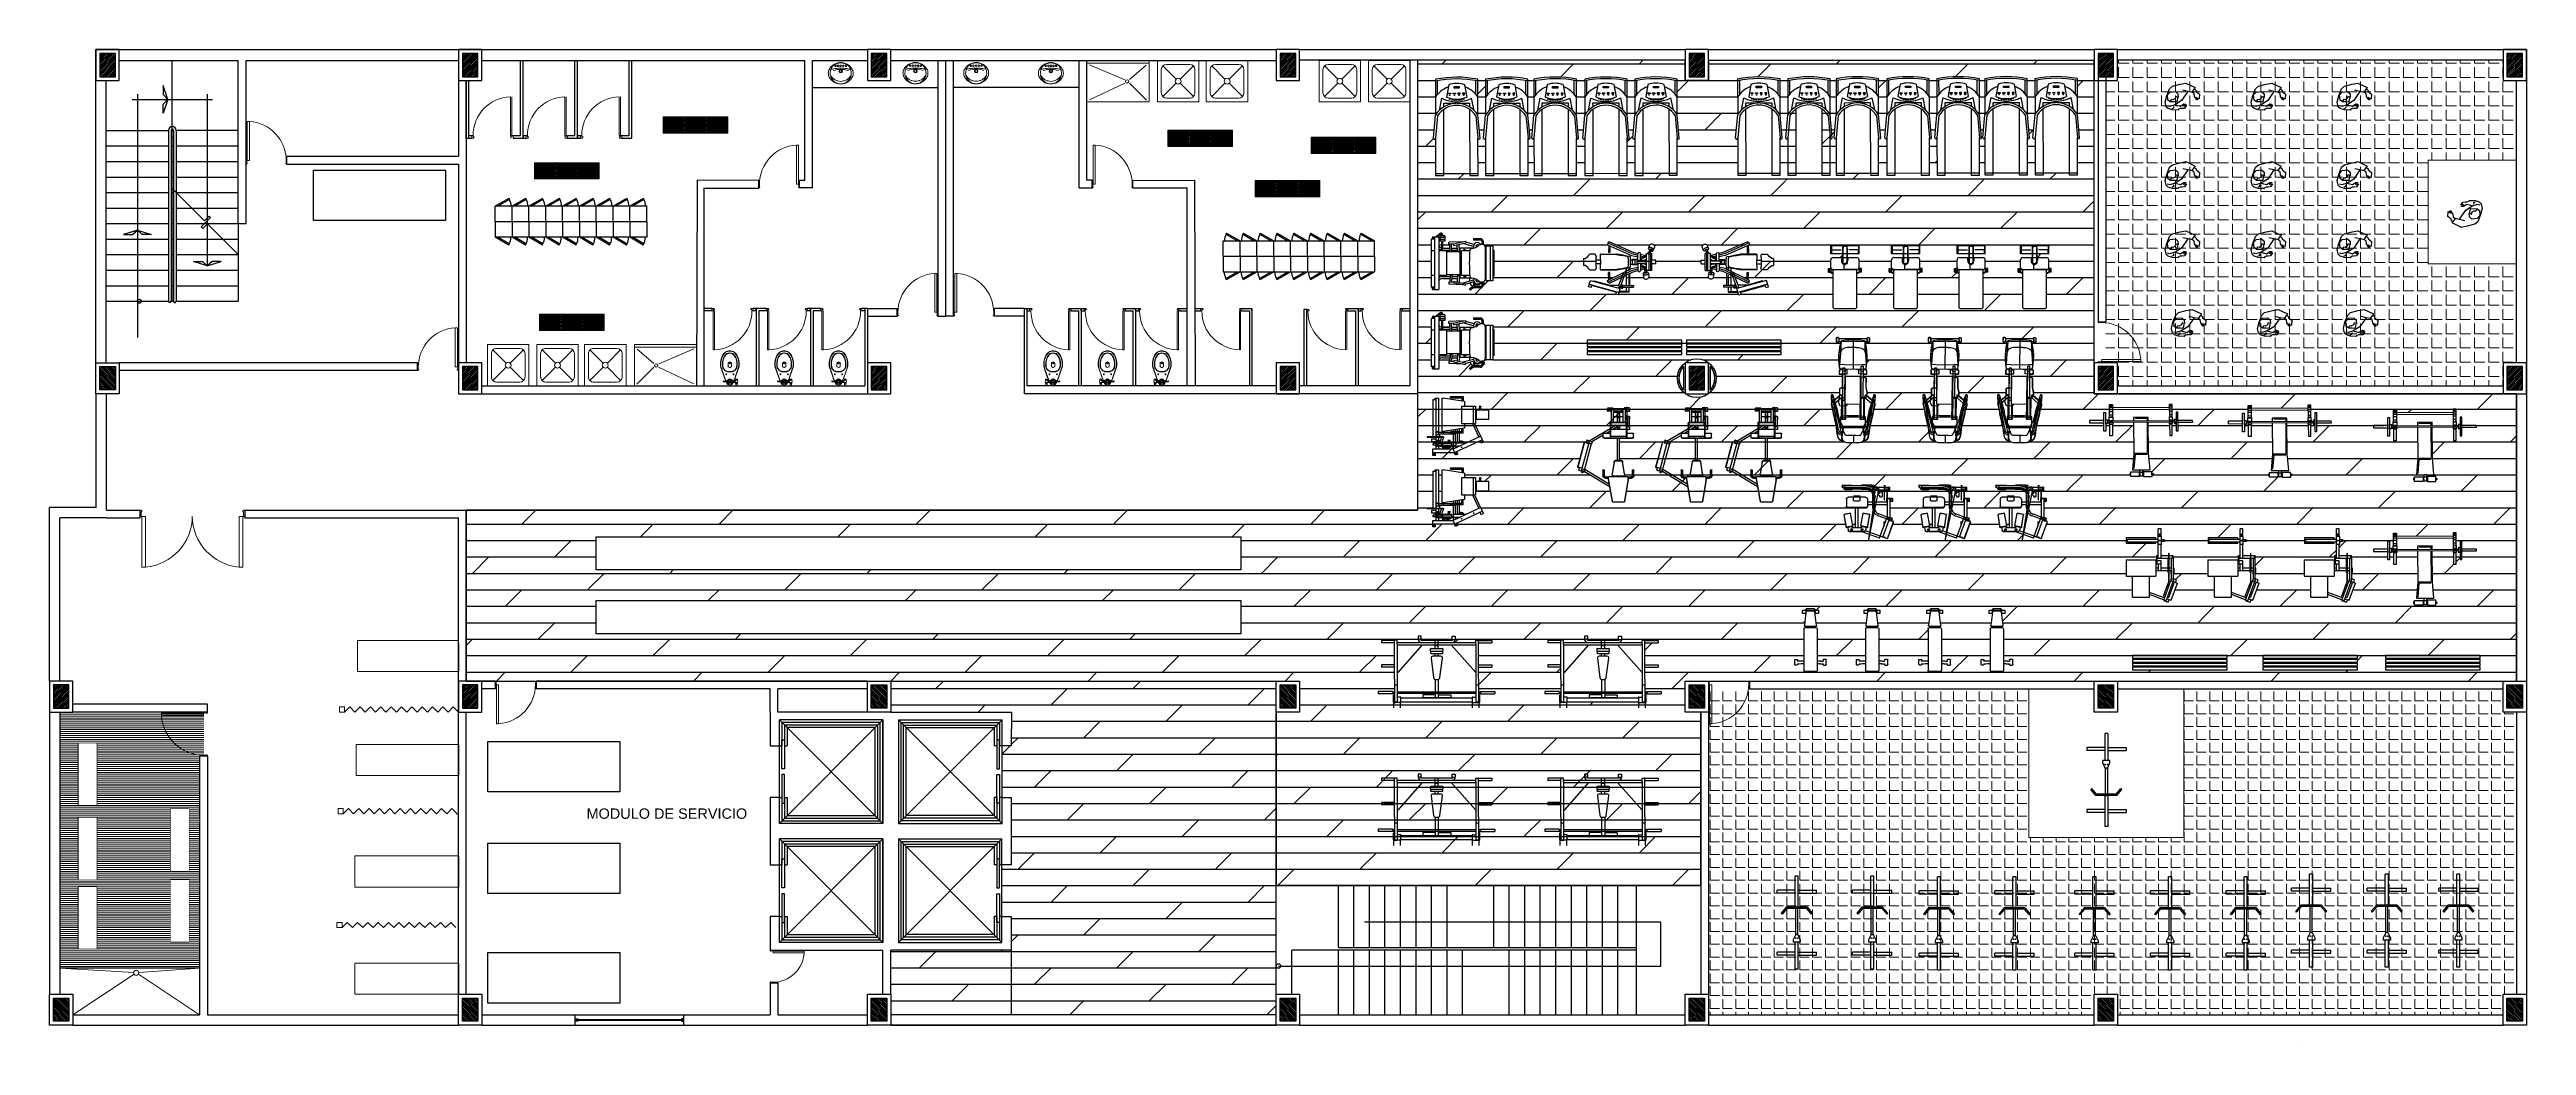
# Model space of a CAD drawing. Header units: millimetres. Extents: x -4638 to 11998, y -5967 to 10626.
# Drawn here: x 2618.35 to 2666.2, y 3360.12 to 3379.36 of the extents above; entities that cross this region are included whole.
import ezdxf

# ---------------------------------------------------------------- set-up
doc = ezdxf.new("R2010")
doc.units = ezdxf.units.MM
doc.set_wipeout_variables(frame=1)
for name, pattern in [('CONTINUA', [0]), ('HIDDEN', [9.525, 6.35, -3.175]), ('HIDDEN2', [4.7625, 3.175, -1.5875])]:
    doc.linetypes.add(name, pattern=pattern)
for name, color, linetype in [('$AUDIT_BAD_LAYER1', 7, 'Continuous'), ('10-MUEBLES', 252, 'Continuous'), ('APLANADO-01', 143, 'Continuous'), ('ASCENSORES', 8, 'Continuous'), ('CANCEL', 9, 'Continuous'), ('CANCELL', 1, 'Continuous'), ('COLL', 3, 'Continuous'), ('ESCALERA', 8, 'Continuous'), ('MOB SOTANO', 255, 'Continuous'), ('mobiliario', 1, 'Continuous'), ('MUE', 6, 'Continuous'), ('MUEBLE', 8, 'Continuous'), ('MUEBLES', 8, 'Continuous'), ('MUROS', 7, 'Continuous'), ('MUROSII', 5, 'Continuous'), ('NIVEL', 1, 'Continuous'), ('PISO', 8, 'Continuous'), ('pisos', 251, 'Continuous'), ('VENTANAS', 7, 'Continuous')]:
    doc.layers.add(name, color=color, linetype=linetype)
for name, color, linetype, lineweight in [('a_MUEBLE', 7, 'Continuous', 5), ('IGLESIAS', 210, 'Continuous', 0), ('Niveles', 170, 'Continuous', 5), ('PUERTAS', 2, 'Continuous', 15)]:
    doc.layers.add(name, color=color, linetype=linetype, lineweight=lineweight)
doc.styles.get("Standard").update_dxf_attribs({"font": 'arial.ttf'})
pattern_1 = [(0, (1174.2748, 3137.4665), (0, 0.3175), []), (45, (1174.2748, 3137.4665), (-0.63499957, 0.63499957), [0.4490128, -0.8980256])]

msp = doc.modelspace()

# ---------------------------------------------------------------- texts
at = {"layer": 'a_MUEBLE', "insert": (2628.722, 3364.701), "char_height": 0.2, "attachment_point": 1}
msp.add_mtext_dynamic_manual_height_columns('MODULO DE SERVICIO', width=2.99244, gutter_width=12.5, heights=[0], dxfattribs=at)

# ---------------------------------------------------------------- blocks, each defined once
blk = doc.blocks.new('COL')
at = {"layer": '$AUDIT_BAD_LAYER1'}
h = blk.add_hatch(dxfattribs=at)
h.set_pattern_fill('LINE', color=256, scale=0.0075, angle=45, style=0)
h.set_pattern_definition([(45, (-3285.904862, 3239.789414), (-0.01683798023, 0.01683798023), [])])
h.paths.add_polyline_path([(-0.15, -0.225), (0.15, -0.225), (0.15, 0.225), (-0.15, 0.225)])
at = {"layer": '$AUDIT_BAD_LAYER1', "color": 8}
blk.add_lwpolyline([(-0.225, -0.3), (0.225, -0.3), (0.225, 0.3), (-0.225, 0.3)], close=True, dxfattribs=at)
at = {"layer": '$AUDIT_BAD_LAYER1'}
blk.add_lwpolyline([(-0.15, -0.225), (0.15, -0.225), (0.15, 0.225), (-0.15, 0.225)], close=True, dxfattribs=at)
blk = doc.blocks.new('wc1')
for p, q in [((0, 0), (0, -0.046)), ((0.027, 0), (0.027, -0.046)), ((-0.02, -0.323), (0.038, -0.158)), ((-0.014, -0.325), (0.061, -0.11)), ((-0.006, -0.063), (-0.006, -0.065)), ((-0.006, -0.063), (0.033, -0.063)), ((-0.006, -0.065), (0.033, -0.065)), ((-0.006, -0.111), (-0.006, -0.12)), ((-0.006, -0.111), (0.033, -0.111)), ((-0.006, -0.12), (0.033, -0.12)), ((-0.003, -0.046), (0.031, -0.046)), ((-0.003, -0.046), (-0.003, -0.063)), ((-0.003, -0.12), (-0.003, -0.13)), ((-0.003, -0.13), (0.031, -0.13)), ((0.014, -0.048), (0.014, -0.061)), ((0.014, -0.122), (0.014, -0.128)), ((0.023, -0.067), (0.04, -0.067)), ((0.023, -0.108), (0.04, -0.108)), ((0.031, -0.046), (0.031, -0.063)), ((0.031, -0.12), (0.031, -0.13)), ((0.033, -0.063), (0.033, -0.067)), ((0.033, -0.108), (0.033, -0.12)), ((0.038, -0.158), (0.058, -0.11)), ((0.04, -0.067), (0.04, -0.108)), ((0.055, -0.068), (0.04, -0.068)), ((0.055, -0.108), (0.04, -0.108)), ((0.07, -0.065), (0.055, -0.065)), ((0.055, -0.11), (0.055, -0.065)), ((0.07, -0.11), (0.055, -0.11)), ((0.068, -0.088), (0.057, -0.088)), ((0.07, -0.11), (0.07, -0.065)), ((0.093, -0.072), (0.07, -0.072)), ((0.093, -0.103), (0.07, -0.103)), ((0.074, -0.072), (0.077, -0.065)), ((0.075, -0.072), (0.077, -0.065)), ((0.093, -0.066), (0.093, -0.11)), ((0.093, -0.066), (0.101, -0.066)), ((0.093, -0.11), (0.101, -0.11)), ((0.186, -0.067), (0.189, -0.067)), ((0.186, -0.109), (0.189, -0.109)), ((0.189, -0.074), (0.189, -0.067)), ((0.189, -0.073), (0.206, -0.073)), ((0.189, -0.102), (0.189, -0.109)), ((0.189, -0.103), (0.206, -0.103)), ((0.206, -0.103), (0.206, -0.073)), ((0.206, -0.073), (0.209, -0.075)), ((0.206, -0.103), (0.209, -0.1)), ((0.209, -0.1), (0.209, -0.075)), ((0.216, -0.081), (0.21, -0.065)), ((0.215, -0.081), (0.21, -0.065)), ((0.27, -0.079), (0.213, -0.081)), ((0.213, -0.081), (0.213, -0.095)), ((0.27, -0.097), (0.213, -0.095)), ((0.301, -0.325), (0.22, -0.095)), ((0.249, -0.158), (0.222, -0.095)), ((0.307, -0.323), (0.249, -0.158)), ((0.27, -0.079), (0.27, -0.097)), ((0.27, -0.079), (0.272, -0.081)), ((0.27, -0.097), (0.272, -0.095)), ((0.272, -0.081), (0.272, -0.095))]:
    blk.add_line(p, q)
for points in [[(0.143, -0.68, -0.111076), (0.059, -0.655, -0.108324), (0.003, -0.59, -0.215662), (-0.02, -0.323)], [(0.144, -0.674, -0.110535), (0.062, -0.65, -0.107849), (0.008, -0.587, -0.215705), (-0.014, -0.325, -0.135436)], [(0.143, -0.641, -0.266777), (0.046, -0.583, -0.072919), (0.017, -0.524, -0.07659), (-0.001, -0.397, -0.049694), (0.011, -0.346, -0.070456), (0.042, -0.301, -0.08959), (0.091, -0.275, -0.050076), (0.144, -0.272, -0.050076)], [(0.143, -0.634, -0.267633), (0.053, -0.579, -0.073213), (0.024, -0.522, -0.076271), (0.007, -0.398, -0.048777), (0.018, -0.349, -0.068967), (0.047, -0.307, -0.087618), (0.093, -0.283, -0.04953), (0.143, -0.28)], [(0.144, -0.641, 0.266777), (0.241, -0.583, 0.072919), (0.27, -0.524, 0.07659), (0.288, -0.397, 0.049694), (0.276, -0.346, 0.070456), (0.245, -0.301, 0.08959), (0.196, -0.275, 0.050076), (0.143, -0.272, 0.050076)], [(0.143, -0.634, 0.267633), (0.235, -0.579, 0.073213), (0.263, -0.522, 0.076271), (0.28, -0.398, 0.048777), (0.269, -0.349, 0.068967), (0.24, -0.307, 0.087618), (0.194, -0.283, 0.04953), (0.143, -0.28)], [(0.143, -0.68, 0.111076), (0.228, -0.655, 0.108324), (0.284, -0.59, 0.215662), (0.307, -0.323)], [(0.143, -0.674, 0.110535), (0.225, -0.65, 0.107849), (0.279, -0.587, 0.215705), (0.301, -0.325, 0.135436)]]:
    blk.add_lwpolyline(points, format="xyb")
blk.add_lwpolyline([(0.153, -0.072), (0.162, -0.088), (0.153, -0.104), (0.134, -0.104), (0.125, -0.088), (0.134, -0.072)], close=True)
for centre, radius in [((0.074, -0.226), 0.008), ((0.143, -0.088), 0.0475), ((0.143, -0.088), 0.03), ((0.143, -0.088), 0.029), ((0.143, -0.088), 0.016), ((0.214, -0.226), 0.008)]:
    blk.add_circle(centre, radius)
for centre, radius, start, end in [((0.04, -0.088), 0.0519, 153.7158, 206.2842), ((0.005, -0.068), 0.0223, 67.5879, 112.4121), ((0.005, -0.041), 0.0223, 247.5879, 292.4121), ((0.005, -0.142), 0.0223, 67.5879, 112.4121), ((0.005, -0.108), 0.0223, 247.5879, 292.4121), ((0.022, -0.068), 0.0223, 67.5879, 112.4121), ((0.022, -0.041), 0.0223, 247.5879, 292.4121), ((0.022, -0.142), 0.0223, 67.5879, 112.4121), ((0.022, -0.108), 0.0223, 247.5879, 292.4121), ((0.003, -0.088), 0.0371, 326.4915, 33.5085), ((0.085, -0.077), 0.0295, 157.5879, 202.4121), ((0.085, -0.099), 0.0295, 157.5879, 202.4121), ((0.04, -0.077), 0.0295, 337.5879, 22.4121), ((0.04, -0.099), 0.0295, 337.5879, 22.4121), ((0.143, -0.088), 0.07, 19.452, 160.548), ((0.123, -0.083), 0.0304, 145.7379, 172.1871), ((0.123, -0.093), 0.0304, 187.8129, 214.2621), ((0.161, -0.077), 0.0275, 8.6529, 22.4121), ((0.161, -0.098), 0.0275, 337.5879, 351.3471), ((0.207, -0.086), 0.00754, 39.7575, 76.2317), ((0.207, -0.09), 0.00754, 283.7683, 320.2425)]:
    blk.add_arc(centre, radius, start, end)
blk = doc.blocks.new('wc1.1')
for p, q in [((0.109, -0.378), (0.109, -0.434)), ((0.14, -0.359), (0.117, -0.367)), ((0.147, -0.359), (0.17, -0.367)), ((0.178, -0.378), (0.178, -0.434))]:
    blk.add_line(p, q)
for centre, radius, start, end in [((0.143, -0.428), 0.0354, 188.7974, 351.2026), ((0.121, -0.378), 0.012, 108.9246, 180), ((0.143, -0.368), 0.01, 71.0754, 108.9246), ((0.167, -0.378), 0.012, 360, 71.0754)]:
    blk.add_arc(centre, radius, start, end)
at = {"extrusion": (0, 0, -1)}
blk.add_ellipse((0.143, -0.437), major_axis=(0.01, 0), ratio=0.75, dxfattribs=at)
blk.add_blockref('wc1', (0, 0))
blk = doc.blocks.new('SEDERE NELSON BENCH PLANTA')
for points in [[(-0.95, 0.479), (0.95, 0.479), (0.95, 0), (-0.95, 0)], [(-0.936, 0.465), (-0.331, 0.465), (-0.331, 0.437), (-0.936, 0.437)], [(-0.936, 0.423), (-0.331, 0.423), (-0.331, 0.395), (-0.936, 0.395)], [(-0.936, 0.381), (-0.331, 0.381), (-0.331, 0.352), (-0.936, 0.352)], [(-0.936, 0.338), (-0.331, 0.338), (-0.331, 0.31), (-0.936, 0.31)], [(-0.936, 0.296), (-0.331, 0.296), (-0.331, 0.268), (-0.936, 0.268)], [(-0.936, 0.254), (-0.331, 0.254), (-0.331, 0.226), (-0.936, 0.226)], [(-0.936, 0.211), (-0.331, 0.211), (-0.331, 0.183), (-0.936, 0.183)], [(-0.936, 0.169), (-0.331, 0.169), (-0.331, 0.141), (-0.936, 0.141)], [(-0.936, 0.127), (-0.331, 0.127), (-0.331, 0.099), (-0.936, 0.099)], [(-0.936, 0.085), (-0.331, 0.085), (-0.331, 0.056), (-0.936, 0.056)], [(-0.936, 0.042), (-0.331, 0.042), (-0.331, 0.014), (-0.936, 0.014)], [(-0.303, 0.465), (0.303, 0.465), (0.303, 0.437), (-0.303, 0.437)], [(-0.303, 0.423), (0.303, 0.423), (0.303, 0.395), (-0.303, 0.395)], [(-0.303, 0.381), (0.303, 0.381), (0.303, 0.352), (-0.303, 0.352)], [(-0.303, 0.338), (0.303, 0.338), (0.303, 0.31), (-0.303, 0.31)], [(-0.303, 0.296), (0.303, 0.296), (0.303, 0.268), (-0.303, 0.268)], [(-0.303, 0.254), (0.303, 0.254), (0.303, 0.226), (-0.303, 0.226)], [(-0.303, 0.211), (0.303, 0.211), (0.303, 0.183), (-0.303, 0.183)], [(-0.303, 0.169), (0.303, 0.169), (0.303, 0.141), (-0.303, 0.141)], [(-0.303, 0.127), (0.303, 0.127), (0.303, 0.099), (-0.303, 0.099)], [(-0.303, 0.085), (0.303, 0.085), (0.303, 0.056), (-0.303, 0.056)], [(-0.303, 0.042), (0.303, 0.042), (0.303, 0.014), (-0.303, 0.014)], [(0.331, 0.465), (0.936, 0.465), (0.936, 0.437), (0.331, 0.437)], [(0.936, 0.423), (0.331, 0.423), (0.331, 0.395), (0.936, 0.395)], [(0.936, 0.381), (0.331, 0.381), (0.331, 0.352), (0.936, 0.352)], [(0.936, 0.338), (0.331, 0.338), (0.331, 0.31), (0.936, 0.31)], [(0.936, 0.296), (0.331, 0.296), (0.331, 0.268), (0.936, 0.268)], [(0.936, 0.254), (0.331, 0.254), (0.331, 0.226), (0.936, 0.226)], [(0.936, 0.211), (0.331, 0.211), (0.331, 0.183), (0.936, 0.183)], [(0.936, 0.169), (0.331, 0.169), (0.331, 0.141), (0.936, 0.141)], [(0.936, 0.127), (0.331, 0.127), (0.331, 0.099), (0.936, 0.099)], [(0.936, 0.085), (0.331, 0.085), (0.331, 0.056), (0.936, 0.056)], [(0.936, 0.042), (0.331, 0.042), (0.331, 0.014), (0.936, 0.014)]]:
    blk.add_lwpolyline(points, close=True)
blk = doc.blocks.new('Plt-Duc80x80')
for p, q in [((0, 0), (0, -0.8)), ((0, 0), (0.8, 0)), ((0.8, 0), (0.8, -0.8)), ((0.075, -0.175), (0.075, -0.625)), ((0.104, -0.104), (0.36, -0.36)), ((0.36, -0.44), (0.104, -0.696)), ((0.175, -0.075), (0.625, -0.075)), ((0.696, -0.104), (0.44, -0.36)), ((0.44, -0.44), (0.696, -0.696)), ((0.725, -0.175), (0.725, -0.625)), ((0, -0.8), (0.8, -0.8)), ((0.175, -0.725), (0.625, -0.725))]:
    blk.add_line(p, q)
blk.add_circle((0.4, -0.4), 0.0568)
for centre, start, end in [((0.175, -0.175), 90, 180), ((0.625, -0.175), 360, 90), ((0.175, -0.625), 180, 270), ((0.625, -0.625), 270, 0)]:
    blk.add_arc(centre, 0.1, start, end)
blk = doc.blocks.new('Plt-Ducha80x120')
for p, q in [((0, -1.2), (0, 0)), ((0.8, 0), (0, 0)), ((0.75, -1.2), (0.75, 0)), ((0.8, -1.2), (0.8, 0)), ((0.363, -0.377), (0.035, -0.049)), ((0.039, -1.148), (0.364, -0.468)), ((0.715, -1.147), (0.43, -0.469)), ((0.432, -0.377), (0.711, -0.053)), ((0.8, -1.2), (0, -1.2))]:
    blk.add_line(p, q)
blk.add_circle((0.397, -0.422), 0.0318)
blk = doc.blocks.new('ovaline')
at = {"ltscale": 2}
for centre in [(-0.102, -0.102), (-0.051, -0.102), (0.051, -0.102), (0.102, -0.102)]:
    blk.add_circle(centre, 0.015, dxfattribs=at)
for centre, radius in [((0, -0.206), 0.035), ((0, -0.206), 0.0225), ((0, -0.102), 0.015)]:
    blk.add_circle(centre, radius)
for centre, radius, start, end in [((-0.134, -0.236), 0.107, 162.642, 183.6576), ((-0.107, -0.249), 0.134, 177.3925, 195.3301), ((-0.042, -0.265), 0.204, 139.4152, 162.642), ((-0.06, -0.236), 0.183, 195.3301, 221.2175), ((0.039, -0.246), 0.242, 162.407, 179.1897), ((-0.028, -0.255), 0.176, 175.9697, 187.6164), ((-0.026, -0.255), 0.178, 187.6164, 210.8024), ((0.031, -0.334), 0.304, 123.9103, 138.5833), ((-0.167, -0.198), 0.03, 111.7839, 166.7564), ((0.007, -0.198), 0.259, 217.8305, 235.1979), ((0.003, -0.238), 0.205, 141.5769, 161.5925), ((-0.1, -0.269), 0.0902, 195.555, 227.7101), ((-0.122, -0.312), 0.153, 97.9638, 111.7839), ((0.074, -0.181), 0.301, 213.186, 226.814), ((-0.031, -0.219), 0.174, 222.0906, 243.055), ((-0.009, -0.25), 0.204, 116.7862, 136.849), ((0.033, -0.761), 0.594, 93.1697, 107.6655), ((0.072, -1.694), 1.548, 95.4652, 97.9638), ((-0.016, -0.236), 0.215, 234.441, 254.5665), ((0.016, -0.339), 0.301, 106.8214, 120.9058), ((0.005, -0.246), 0.207, 228.423, 248.4383), ((-0.01, -0.198), 0.202, 240.4039, 257.0248), ((0.017, -0.339), 0.295, 99.9925, 113.5157), ((-0.002, -0.767), 0.619, 92.9716, 96.8438), ((0, -0.148), 0.304, 256.1489, 270.0051), ((0.003, -0.285), 0.245, 90.7986, 107.628), ((0.003, -0.244), 0.208, 249.2189, 269.2227), ((-0.006, -0.242), 0.161, 252.0048, 272.03), ((0.009, -0.342), 0.297, 91.669, 98.331), ((-0.027, 0.175), 0.325, 268.7043, 274.7481), ((-0.003, -0.285), 0.245, 72.372, 89.2014), ((-0.009, -0.342), 0.297, 81.669, 88.331), ((0.027, 0.175), 0.325, 265.2519, 271.2957), ((-0.033, -0.761), 0.594, 72.3345, 86.8303), ((0.006, -0.242), 0.161, 267.97, 287.9952), ((-0.003, -0.244), 0.208, 270.7773, 290.7811), ((0, -0.148), 0.304, 269.9949, 283.8511), ((-0.017, -0.339), 0.295, 66.4843, 80.0075), ((0.002, -0.767), 0.619, 83.1562, 87.0284), ((0.01, -0.198), 0.202, 282.9752, 299.5961), ((-0.016, -0.339), 0.301, 59.0942, 73.1786), ((-0.005, -0.246), 0.207, 291.5617, 311.577), ((0.016, -0.236), 0.215, 285.4335, 305.559), ((-0.072, -1.694), 1.548, 82.0362, 84.5348), ((0.009, -0.25), 0.204, 43.151, 63.2138), ((0.031, -0.219), 0.174, 296.945, 317.9094), ((-0.074, -0.181), 0.301, 313.186, 326.814), ((-0.031, -0.334), 0.304, 41.4167, 56.0897), ((-0.007, -0.198), 0.259, 304.8021, 322.1695), ((0.122, -0.312), 0.153, 68.2161, 82.0362), ((-0.003, -0.238), 0.205, 18.4075, 38.4231), ((0.1, -0.269), 0.0902, 312.2899, 344.445), ((0.026, -0.255), 0.178, 329.1976, 352.3836), ((0.167, -0.198), 0.03, 13.2436, 68.2161), ((-0.039, -0.246), 0.242, 0.8103, 17.593), ((0.042, -0.265), 0.204, 17.358, 40.5848), ((0.06, -0.236), 0.183, 318.7825, 344.6699), ((0.028, -0.255), 0.176, 352.3836, 4.0303), ((0.134, -0.236), 0.107, 356.3424, 17.358), ((0.107, -0.249), 0.134, 344.6699, 2.6075)]:
    blk.add_arc(centre, radius, start, end)
blk = doc.blocks.new('ca_puerta_plan14')
at = {"layer": 'PUERTAS', "color": 8}
for p, q in [((0, -3.5), (0, 3.5)), ((0, 3.5), (1.5, 3.5)), ((1.5, 3.5), (1.5, 2.5)), ((1.5, 2.5), (2.5, 2.5)), ((2.5, 1.5), (1.5, 1.5)), ((1.5, 1.5), (1.5, -3.5)), ((2.5, 2.5), (2.5, 1.5)), ((83.5, 2.5), (82.5, 2.5)), ((82.5, 2.5), (82.5, 1.5)), ((82.5, 1.5), (83.5, 1.5)), ((85, 3.5), (83.5, 3.5)), ((83.5, 3.5), (83.5, 2.5)), ((83.5, 1.5), (83.5, -3.5)), ((85, -3.5), (85, 3.5)), ((1.5, -3.5), (0, -3.5)), ((2.1, -4), (1.4, -4)), ((1.8, -4.3), (1.8, -3.7)), ((83.5, -3.5), (85, -3.5))]:
    blk.add_line(p, q, dxfattribs=at)
at = {"layer": 'PUERTAS'}
for p, q in [((6.8, -4.3), (2.3, -4.3)), ((2.3, -4.3), (2.3, -85.3)), ((6.8, -85.3), (6.8, -4.3)), ((2.3, -85.3), (6.8, -85.3))]:
    blk.add_line(p, q, dxfattribs=at)
at = {"layer": 'PUERTAS', "color": 8}
blk.add_circle((1.8, -4), 0.5, dxfattribs=at)
at = {"layer": 'PUERTAS', "color": 250}
blk.add_arc((1.5, -3.4), 82, 273.6846, 359.929, dxfattribs=at)
blk = doc.blocks.new('Plt-Locker')
at = {"layer": 'MOB SOTANO'}
for p, q in [((-0.325, 0), (-0.325, 0.3)), ((-0.325, 0.3), (0, 0.3)), ((-0.325, 0), (0, 0)), ((-0.26, 0.45), (-0.272, 0.428)), ((-0.272, 0.428), (-0.05, 0.3)), ((-0.26, 0.45), (0, 0.3)), ((0, 0), (0, 0.3))]:
    blk.add_line(p, q, dxfattribs=at)
blk.add_arc((0, 0.3), 0.3, 154.4117, 180, dxfattribs=at)
blk = doc.blocks.new('MAQ-CAMINADORA')
at = {"linetype": 'Continuous'}
for points in [[(0.72, 0.82), (0, 0.82)], [(0, 0.82), (0, 0.66)], [(0, 0.66), (1.278, 0.66)], [(0.04, 0.82), (0.04, 0)], [(0.72, 0.86), (1.165, 0.82)], [(1.153, 0.781), (0.72, 0.82)], [(1.859, 0.82), (1.165, 0.82)], [(1.259, 0.745), (1.495, 0.699)], [(1.325, 0.66), (1.4, 0.66)], [(1.4, 0.66), (1.4, 0.426)], [(1.754, 0.564), (1.517, 0.606)], [(1.566, 0.78), (1.834, 0.78)], [(1.592, 0.565), (1.592, 0.525), (1.577, 0.525), (1.577, 0.565), (1.592, 0.565)], [(1.278, 0.16), (0, 0.16)], [(0, 0.16), (0, 0), (0.72, 0)], [(1.153, 0.039), (0.72, 0)], [(1.165, 0), (1.859, 0)], [(1.259, 0.075), (1.495, 0.121)], [(1.4, 0.16), (1.325, 0.16)], [(1.395, 0.425), (1.425, 0.43)], [(1.395, 0.395), (1.425, 0.39)], [(1.4, 0.394), (1.4, 0.16)], [(1.425, 0.43), (1.425, 0.39)], [(1.754, 0.256), (1.517, 0.214)], [(1.566, 0.04), (1.834, 0.04)], [(1.592, 0.475), (1.592, 0.435), (1.577, 0.435), (1.577, 0.475), (1.592, 0.475)], [(1.592, 0.345), (1.592, 0.385), (1.577, 0.385), (1.577, 0.345), (1.592, 0.345)], [(1.592, 0.255), (1.592, 0.295), (1.577, 0.295), (1.577, 0.255), (1.592, 0.255)], [(1.719, 0.46), (1.719, 0.36), (1.689, 0.36), (1.689, 0.46), (1.719, 0.46)], [(0.72, -0.04), (1.165, 0)]]:
    blk.add_lwpolyline(points, dxfattribs=at)
for centre, radius in [((1.464, 0.5), 0.01), ((1.475, 0.545), 0.005), ((1.552, 0.545), 0.005), ((1.458, 0.455), 0.01), ((1.458, 0.365), 0.01), ((1.455, 0.41), 0.005), ((1.464, 0.32), 0.01), ((1.475, 0.275), 0.005), ((1.552, 0.455), 0.005), ((1.552, 0.365), 0.005), ((1.552, 0.275), 0.005)]:
    blk.add_circle(centre, radius, dxfattribs=at)
for centre, radius, start, end in [((0.72, 0.84), 0.02, 90, 270), ((0.915, 0.41), 0.441, 302.666, 57.3342), ((0.915, 0.41), 0.481, 301.4436, 58.5564), ((2.06, 0.41), 0.635, 152.8794, 207.1206), ((1.956, 0.41), 0.481, 155.892, 204.108), ((1.259, 0.41), 0.481, 19.702, 58.5564), ((1.299, 0.41), 0.481, 341.2469, 18.7531), ((-0.225, 0.41), 2.092, 348.6993, 11.3007), ((-0.192, 0.41), 2.092, 348.6993, 11.3007), ((1.259, 0.41), 0.481, 301.4436, 340.298), ((0.72, -0.02), 0.02, 90, 270)]:
    blk.add_arc(centre, radius, start, end, dxfattribs=at)
blk = doc.blocks.new('spinning bike')
at = {"layer": 'mobiliario'}
for p, q in [((1884.637, 823.256), (1884.577, 823.256)), ((1884.577, 822.656), (1884.577, 823.256)), ((1884.637, 822.656), (1884.637, 823.256)), ((1884.406, 822.656), (1884.307, 822.537)), ((1884.418, 822.632), (1884.325, 822.522)), ((1884.807, 822.656), (1884.406, 822.656)), ((1884.796, 822.632), (1884.418, 822.632)), ((1884.583, 822.656), (1884.631, 822.656)), ((1884.587, 822.125), (1884.587, 822.632)), ((1884.627, 822.125), (1884.627, 822.632)), ((1884.796, 822.632), (1884.888, 822.522)), ((1884.807, 822.656), (1884.907, 822.537)), ((1884.325, 822.522), (1884.307, 822.537)), ((1884.587, 822.125), (1884.537, 822.022)), ((1884.607, 822.125), (1884.587, 822.125)), ((1884.607, 822.125), (1884.627, 822.125)), ((1884.627, 822.125), (1884.677, 822.022)), ((1884.888, 822.522), (1884.907, 822.537)), ((1884.537, 822.022), (1884.537, 821.981)), ((1884.677, 821.981), (1884.537, 821.981)), ((1884.577, 821.456), (1884.577, 821.981)), ((1884.637, 821.456), (1884.637, 821.981)), ((1884.677, 822.022), (1884.677, 821.981)), ((1884.637, 821.456), (1884.577, 821.456))]:
    blk.add_line(p, q, dxfattribs=at)
at = {"layer": 'mobiliario', "ltscale": 0.5}
for p, q in [((1884.577, 822.986), (1884.227, 822.986)), ((1884.227, 822.926), (1884.227, 822.986)), ((1884.577, 822.926), (1884.227, 822.926)), ((1884.637, 822.986), (1884.987, 822.986)), ((1884.637, 822.926), (1884.987, 822.926)), ((1884.987, 822.926), (1884.987, 822.986)), ((1884.227, 821.726), (1884.227, 821.786)), ((1884.577, 821.786), (1884.227, 821.786)), ((1884.577, 821.726), (1884.227, 821.726)), ((1884.637, 821.786), (1884.987, 821.786)), ((1884.637, 821.726), (1884.987, 821.726)), ((1884.987, 821.726), (1884.987, 821.786))]:
    blk.add_line(p, q, dxfattribs=at)
at = {"layer": 'mobiliario'}
for p in [(1884.583, 822.656), (1884.587, 822.056), (1884.627, 822.056)]:
    blk.add_point(p, dxfattribs=at)
blk = doc.blocks.new('A$C534C702D')
at = {"layer": 'MUEBLE'}
for p, q in [((15.4, 44.1), (18.2, 44.1)), ((15.7, 55.7), (18, 55.7)), ((15.7, 55), (18, 55)), ((15.7, 54.2), (18, 54.2)), ((15.7, 52.7), (18, 52.7)), ((15.7, 51), (18, 51)), ((15.7, 48.3), (18, 48.3)), ((62.5, 54.2), (18, 54.2)), ((18, 52.3), (62.5, 52.3)), ((65.1, 44.1), (62.3, 44.1)), ((64.8, 55.7), (62.5, 55.7)), ((64.8, 55), (62.5, 55)), ((64.8, 54.2), (62.5, 54.2)), ((64.8, 52.7), (62.5, 52.7)), ((64.8, 51), (62.5, 51)), ((64.8, 48.3), (62.5, 48.3))]:
    blk.add_line(p, q, dxfattribs=at)
for points in [[(11.2, 44), (0, 44), (0, 42.1), (11.2, 42.1)], [(11.2, 50.3), (12.6, 50.3), (12.6, 35.6), (11.2, 35.6)], [(12.6, 44.6), (14.1, 44.6), (14.1, 41.4), (12.6, 41.4)], [(14.1, 43.5), (66.4, 43.5), (66.4, 42.6), (14.1, 42.6)], [(15.4, 46.6), (18.2, 46.6), (18.2, 43.5), (15.4, 43.5)], [(15.5, 42.6), (18.2, 42.6), (18.2, 41.2), (15.5, 41.2)], [(15.7, 56.4), (18, 56.4), (18, 46.6), (15.7, 46.6)], [(15.8, 41.2), (17.8, 41.2), (17.8, 31.9), (15.8, 31.9)], [(65.1, 46.6), (62.3, 46.6), (62.3, 43.5), (65.1, 43.5)], [(65, 42.6), (62.3, 42.6), (62.3, 41.2), (65, 41.2)], [(64.8, 56.4), (62.5, 56.4), (62.5, 46.6), (64.8, 46.6)], [(64.7, 41.2), (62.7, 41.2), (62.7, 31.9), (64.7, 31.9)], [(67.9, 44.6), (66.4, 44.6), (66.4, 41.4), (67.9, 41.4)], [(69.3, 50.3), (67.9, 50.3), (67.9, 35.6), (69.3, 35.6)], [(69.3, 44), (80.5, 44), (80.5, 42.1), (69.3, 42.1)], [(31.8, 2.5), (31.3, 2.5), (31.3, 1.2), (31.8, 1.2)], [(31.8, 3.7), (38.4, 3.7), (38.4, 0), (31.8, 0)], [(38.9, 2.3), (38.4, 2.3), (38.4, 1.4), (38.9, 1.4)], [(38.9, 3.2), (41.4, 3.2), (41.4, 0.4), (38.9, 0.4)], [(39.2, 3.2), (41.1, 3.2), (41.1, 5.3), (39.2, 5.3)], [(41.4, 2.3), (41.9, 2.3), (41.9, 1.4), (41.4, 1.4)], [(48.5, 3.7), (41.9, 3.7), (41.9, 0), (48.5, 0)], [(48.5, 2.5), (49, 2.5), (49, 1.2), (48.5, 1.2)]]:
    blk.add_lwpolyline(points, close=True, dxfattribs=at)
for points in [[(34.5, 43.5), (34.5, 46.3), (46, 46.3), (46, 43.5)], [(46, 42.6), (46, 18.2), (34.5, 18.2), (34.5, 42.6)], [(44.9, 45.7), (35.5, 45.7), (35.5, 43.5)], [(35.5, 42.6), (35.5, 19)], [(31.3, 2.5), (31, 2.2), (31, 1.5), (31.3, 1.2)], [(46, 18.2), (47, 5.3), (33.3, 5.3), (34.5, 18.2)], [(35.6, 17.2), (45, 17.2), (45.9, 6.2)], [(49, 2.5), (49.3, 2.2), (49.3, 1.5), (49, 1.2)]]:
    blk.add_lwpolyline(points, dxfattribs=at)
blk = doc.blocks.new('A$C28E521DE')
at = {"layer": 'MUEBLES'}
for points in [[(1.828, 0.275), (1.828, 0.225), (0, 0.225), (0, 0.275)], [(1.828, 0.2), (1.828, 0.15), (0, 0.15), (0, 0.2)], [(1.828, 0.125), (1.828, 0.075), (0, 0.075), (0, 0.125)], [(1.828, 0.05), (1.828, 0), (0, 0), (0, 0.05)]]:
    blk.add_lwpolyline(points, close=True, dxfattribs=at)
blk = doc.blocks.new('hombre en planta')
at = {"color": 0}
blk.add_lwpolyline([(1887.861, 878.686), (1888.065, 878.625), (1888.179, 878.526), (1888.175, 878.635), (1888.115, 878.685), (1888.107, 878.72), (1888.114, 878.724), (1888.149, 878.679), (1888.152, 878.714), (1888.125, 878.74), (1888.193, 878.723), (1888.211, 878.679), (1888.222, 878.642), (1888.244, 878.62), (1888.263, 878.613), (1888.291, 878.506), (1888.29, 878.424), (1888.267, 878.375), (1888.187, 878.331), (1888.065, 878.323), (1887.918, 878.334), (1887.854, 878.371), (1887.774, 878.502), (1887.72, 878.604), (1887.749, 878.801), (1887.776, 878.795), (1887.796, 878.835), (1887.813, 878.841), (1887.842, 878.917), (1887.932, 878.937), (1887.94, 878.925), (1887.926, 878.877), (1887.96, 878.916), (1887.966, 878.899), (1887.916, 878.839), (1887.866, 878.814), (1887.852, 878.775)], close=True, dxfattribs=at)
for points in [[(1887.848, 878.77), (1887.774, 878.796)], [(1887.861, 878.686), (1887.868, 878.586)], [(1888.039, 878.533), (1888.089, 878.54), (1888.098, 878.539), (1888.11, 878.541), (1888.123, 878.543), (1888.134, 878.489), (1888.155, 878.428), (1888.135, 878.37), (1888.042, 878.333), (1887.973, 878.366), (1887.932, 878.46), (1887.96, 878.518), (1888.025, 878.544), (1888.023, 878.494), (1888.065, 878.495), (1888.101, 878.461), (1888.106, 878.433), (1888.129, 878.422), (1888.15, 878.433)], [(1888.179, 878.526), (1888.239, 878.441), (1888.241, 878.396)], [(1888.218, 878.51), (1888.253, 878.516), (1888.273, 878.488)]]:
    blk.add_lwpolyline(points, dxfattribs=at)
blk = doc.blocks.new('ca_puerta_plan09')
at = {"layer": 'PUERTAS', "color": 8}
for p, q in [((0, -3.6), (0, 3.6)), ((0, 3.6), (1.5, 3.6)), ((1.5, 3.6), (1.5, 2.6)), ((1.5, 2.6), (2.6, 2.6)), ((2.6, 1.5), (1.5, 1.5)), ((1.5, 1.5), (1.5, -3.6)), ((2.6, 2.6), (2.6, 1.5)), ((128.5, 2.6), (127.4, 2.6)), ((127.4, 2.6), (127.4, 1.5)), ((127.4, 1.5), (128.5, 1.5)), ((130, 3.6), (128.5, 3.6)), ((128.5, 3.6), (128.5, 2.6)), ((128.5, 1.5), (128.5, -3.6)), ((130, -3.6), (130, 3.6)), ((1.5, -3.6), (0, -3.6)), ((2.1, -4.1), (1.5, -4.1)), ((1.8, -4.4), (1.8, -3.8)), ((127.9, -4.1), (128.5, -4.1)), ((128.2, -4.4), (128.2, -3.8)), ((128.5, -3.6), (130, -3.6))]:
    blk.add_line(p, q, dxfattribs=at)
at = {"layer": 'PUERTAS'}
for p, q in [((6.9, -4.4), (2.3, -4.4)), ((2.3, -4.4), (2.3, -66.8)), ((6.9, -66.8), (6.9, -4.4)), ((123.1, -66.8), (123.1, -4.4)), ((123.1, -4.4), (127.7, -4.4)), ((127.7, -4.4), (127.7, -66.8)), ((2.3, -66.8), (6.9, -66.8)), ((127.7, -66.8), (123.1, -66.8))]:
    blk.add_line(p, q, dxfattribs=at)
at = {"layer": 'PUERTAS', "color": 8}
for centre in [(1.8, -4.1), (128.2, -4.1)]:
    blk.add_circle(centre, 0.512, dxfattribs=at)
at = {"layer": 'PUERTAS', "color": 250}
for centre, start, end in [((1.5, -3.6), 274.8485, 359.9837), ((128.5, -3.6), 180.0163, 265.1515)]:
    blk.add_arc(centre, 63.5, start, end, dxfattribs=at)
blk = doc.blocks.new('A$C49CF0E7E')
at = {"layer": 'CANCEL'}
for points in [[(0, 0.125), (0.05, 0.125), (0.05, 0.107), (0.023, 0.107), (0.023, 0.093), (0.05, 0.093), (0.05, 0.075), (0, 0.075)], [(2.1, 0.125), (2.05, 0.125), (2.05, 0.107), (2.077, 0.107), (2.077, 0.093), (2.05, 0.093), (2.05, 0.075), (2.1, 0.075)]]:
    blk.add_lwpolyline(points, close=True, dxfattribs=at)
at = {"layer": 'CANCELL'}
for p, q in [((0, 0.2), (2.1, 0.2)), ((0, 0), (2.1, 0))]:
    blk.add_line(p, q, dxfattribs=at)
at = {"layer": 'MUROSII'}
for p, q in [((0, 0), (0, 0.2)), ((2.1, 0), (2.1, 0.2))]:
    blk.add_line(p, q, dxfattribs=at)
at = {"layer": 'VENTANAS'}
blk.add_lwpolyline([(0.025, 0.105), (0.025, 0.095), (2.075, 0.095), (2.075, 0.105)], close=True, dxfattribs=at)
blk = doc.blocks.new('A$C3F392F99')
at = {"linetype": 'Continuous'}
for p, q in [((0.111, 1.301), (0.06, 1.301)), ((0.06, 1.301), (0.06, 1.253)), ((0.111, 1.253), (0.06, 1.253)), ((0.162, 1.301), (0.111, 1.301)), ((0.162, 1.253), (0.111, 1.253)), ((0.314, 1.301), (0.162, 1.301)), ((0.314, 1.253), (0.162, 1.253)), ((0.314, 1.301), (0.314, 1.296)), ((0.314, 0.551), (0.314, 1.296)), ((0.359, 1.303), (0.32, 1.303)), ((0.365, 1.23), (0.365, 1.296)), ((0.365, 1.261), (1.885, 1.261)), ((0.365, 1.23), (0.365, 0.551)), ((0.365, 1.217), (1.885, 1.217)), ((0.849, 1.217), (0.374, 0.683)), ((1.41, 1.217), (1.885, 0.683)), ((1.885, 1.23), (1.885, 1.296)), ((1.885, 1.23), (1.885, 0.551)), ((1.891, 1.303), (1.93, 1.303)), ((1.936, 1.301), (1.936, 1.296)), ((1.936, 1.301), (2.088, 1.301)), ((1.936, 0.551), (1.936, 1.296)), ((1.936, 1.253), (2.088, 1.253)), ((2.088, 1.301), (2.139, 1.301)), ((2.088, 1.253), (2.139, 1.253)), ((2.139, 1.301), (2.19, 1.301)), ((2.139, 1.253), (2.19, 1.253)), ((2.19, 1.301), (2.19, 1.253)), ((0.111, 0.831), (0.06, 0.831)), ((0.06, 0.831), (0.06, 0.783)), ((0.111, 0.783), (0.06, 0.783)), ((0.314, 0.831), (0.111, 0.831)), ((0.314, 0.783), (0.111, 0.783)), ((0.314, 0.551), (0.314, 0.439)), ((0.365, 0.551), (0.365, 0.439)), ((1.885, 0.551), (1.885, 0.439)), ((1.936, 0.831), (2.139, 0.831)), ((1.936, 0.783), (2.139, 0.783)), ((1.936, 0.551), (1.936, 0.439)), ((2.139, 0.831), (2.19, 0.831)), ((2.139, 0.783), (2.19, 0.783)), ((2.19, 0.831), (2.19, 0.783)), ((0.279, 0.316), (0, 0.316)), ((0, 0.316), (0, 0.268)), ((0.279, 0.268), (0, 0.268)), ((0.279, 0.316), (0.279, 0.268)), ((0.279, 0.306), (0.314, 0.306)), ((0.279, 0.278), (0.314, 0.278)), ((0.291, 0.108), (0.291, 0.241)), ((0.313, 0.248), (0.297, 0.248)), ((0.43, 0.102), (0.297, 0.102)), ((0.3, 0), (0.3, 0.102)), ((0.314, 0.439), (0.314, 0.105)), ((0.314, 0.439), (0.32, 0.439)), ((0.314, 0.105), (0.365, 0.105)), ((0.32, 0.439), (0.359, 0.439)), ((0.32, 0.439), (0.365, 0.439)), ((0.359, 0.105), (0.32, 0.105)), ((0.365, 0.105), (0.359, 0.105)), ((0.365, 0.439), (0.365, 0.105)), ((0.365, 0.306), (1.885, 0.306)), ((0.365, 0.278), (1.885, 0.278)), ((0.367, 0.206), (0.366, 0.206)), ((0.423, 0.206), (0.367, 0.206)), ((0.429, 0.206), (0.423, 0.206)), ((0.43, 0.206), (0.429, 0.206)), ((0.43, 0), (0.43, 0.102)), ((0.436, 0.135), (0.436, 0.131)), ((0.437, 0.108), (0.437, 0.2)), ((0.437, 0.192), (1.814, 0.192)), ((0.437, 0.116), (1.814, 0.116)), ((1.814, 0.2), (1.814, 0.108)), ((1.82, 0.206), (1.878, 0.206)), ((1.82, 0.102), (1.954, 0.102)), ((1.82, 0), (1.82, 0.102)), ((1.878, 0.206), (1.885, 0.206)), ((1.885, 0.439), (1.885, 0.105)), ((1.885, 0.439), (1.891, 0.439)), ((1.93, 0.105), (1.885, 0.105)), ((1.888, 0.439), (1.936, 0.439)), ((1.936, 0.105), (1.891, 0.105)), ((1.936, 0.439), (1.936, 0.105)), ((1.936, 0.306), (1.971, 0.306)), ((1.936, 0.278), (1.971, 0.278)), ((1.938, 0.248), (1.954, 0.248)), ((1.95, 0), (1.95, 0.102)), ((1.96, 0.108), (1.96, 0.241)), ((1.971, 0.316), (2.25, 0.316)), ((1.971, 0.316), (1.971, 0.268)), ((1.971, 0.268), (2.25, 0.268)), ((2.25, 0.316), (2.25, 0.268))]:
    blk.add_line(p, q, dxfattribs=at)
for p, q in [((0.831, 1.381), (0.772, 1.381)), ((0.772, 1.381), (0.772, 1.323)), ((0.831, 1.323), (0.772, 1.323)), ((0.831, 1.323), (0.831, 1.381)), ((0.831, 1.307), (1.1, 1.307)), ((0.831, 1.262), (1.1, 1.262)), ((1.011, 1.093), (1.011, 1.135)), ((1.011, 1.093), (1.011, 1.093)), ((1.011, 1.076), (1.011, 1.076)), ((1.011, 1.076), (1.011, 1.057)), ((1.019, 1.144), (1.24, 1.144)), ((1.238, 1.084), (1.019, 1.084)), ((1.24, 1.084), (1.019, 1.084)), ((1.019, 1.049), (1.238, 1.049)), ((1.021, 0.958), (1.067, 0.582)), ((1.209, 0.994), (1.053, 0.994)), ((1.1, 1.307), (1.129, 1.307)), ((1.1, 1.262), (1.1, 1.307)), ((1.1, 1.262), (1.129, 1.262)), ((1.1, 1.202), (1.1, 1.262)), ((1.1, 1.143), (1.1, 1.202)), ((1.1, 1.202), (1.129, 1.202)), ((1.129, 1.202), (1.1, 1.202)), ((1.1, 0.994), (1.1, 1.049)), ((1.129, 1.307), (1.159, 1.307)), ((1.129, 1.262), (1.159, 1.262)), ((1.129, 1.202), (1.159, 1.202)), ((1.159, 1.202), (1.129, 1.202)), ((1.159, 1.307), (1.428, 1.307)), ((1.159, 1.262), (1.159, 1.307)), ((1.159, 1.262), (1.428, 1.262)), ((1.159, 1.202), (1.159, 1.262)), ((1.159, 1.143), (1.159, 1.202)), ((1.159, 0.994), (1.159, 1.049)), ((1.191, 0.582), (1.241, 0.958)), ((1.246, 1.057), (1.246, 1.076)), ((1.248, 1.135), (1.248, 1.093)), ((1.428, 1.381), (1.487, 1.381)), ((1.428, 1.321), (1.428, 1.381)), ((1.428, 1.321), (1.486, 1.321)), ((1.487, 1.381), (1.487, 1.323)), ((1.1, 0.547), (1.1, 0.189)), ((1.111, 0.546), (1.111, 0.546)), ((1.111, 0.546), (1.15, 0.546)), ((1.159, 0.547), (1.159, 0.189)), ((1.1, 0.249), (0.861, 0.249)), ((0.861, 0.249), (0.861, 0.189)), ((1.398, 0.189), (0.861, 0.189)), ((1.159, 0.249), (1.398, 0.249)), ((1.398, 0.249), (1.398, 0.189))]:
    blk.add_line(p, q)
for centre, radius, start, end in [((0.32, 1.296), 0.0061, 90, 180), ((0.359, 1.296), 0.0061, 0, 90), ((1.891, 1.296), 0.0061, 90, 180), ((1.93, 1.296), 0.0061, 0, 90), ((0.297, 0.241), 0.00622, 90, 180), ((0.297, 0.108), 0.00622, 180, 270), ((0.43, 0.2), 0.00622, 0, 90), ((0.43, 0.2), 0.00622, 45, 90), ((0.43, 0.108), 0.00622, 270, 0), ((1.82, 0.2), 0.00622, 90, 180), ((1.82, 0.108), 0.00622, 180, 270), ((1.82, 0.108), 0.00622, 180, 225), ((1.954, 0.241), 0.00622, 0, 90), ((1.954, 0.241), 0.00622, 45, 90), ((1.954, 0.108), 0.00622, 270, 0)]:
    blk.add_arc(centre, radius, start, end, dxfattribs=at)
for centre, radius, start, end in [((0.831, 1.321), 0.0596, 180, 270), ((0.831, 1.321), 0.0149, 180, 270), ((1.019, 1.135), 0.00844, 90, 180), ((1.019, 1.093), 0.00844, 180, 270), ((1.019, 1.076), 0.00844, 90, 180), ((1.019, 1.057), 0.00844, 180, 270), ((1.053, 0.962), 0.0326, 90, 186.9728), ((1.209, 0.962), 0.0324, 352.5123, 90), ((1.238, 1.076), 0.00844, 0, 90), ((1.238, 1.057), 0.00844, 270, 360), ((1.24, 1.135), 0.00844, 0, 90), ((1.24, 1.093), 0.00844, 270, 0), ((1.428, 1.321), 0.0149, 270, 0), ((1.428, 1.321), 0.0596, 270, 0), ((1.486, 1.323), 0.00124, 270, 0), ((1.108, 0.587), 0.0418, 186.9728, 273.6213), ((1.15, 0.588), 0.042, 270, 352.5123)]:
    blk.add_arc(centre, radius, start, end)
blk = doc.blocks.new('A$C05D408F6')
for p, q in [((0, 1.088), (0, 0.993)), ((0.045, 1.095), (0.006, 1.095)), ((0.006, 0.987), (0.045, 0.987)), ((0.052, 1.075), (0.052, 1.088)), ((0.052, 1.075), (0.06, 1.073)), ((0.052, 1.019), (0.071, 1.017)), ((0.052, 0.993), (0.052, 1.019)), ((0.06, 1.073), (0.066, 1.072)), ((0.066, 1.072), (0.071, 1.071)), ((0.071, 1.071), (0.079, 1.07)), ((0.071, 1.017), (0.083, 1.016)), ((0.079, 1.07), (0.086, 1.069)), ((0.083, 1.016), (0.127, 1.015)), ((0.086, 1.069), (0.125, 1.068)), ((0.125, 1.068), (0.136, 1.067)), ((0.127, 1.015), (0.142, 1.014)), ((0.136, 1.067), (0.148, 1.066)), ((0.142, 1.014), (0.16, 1.014)), ((0.148, 1.066), (0.163, 1.065)), ((0.16, 1.014), (0.175, 1.014)), ((0.163, 1.065), (0.175, 1.065)), ((0.175, 0.395), (0.175, 1.201)), ((0.414, 1.22), (0.194, 1.22)), ((0.433, 0.395), (0.433, 1.201)), ((0.433, 1.065), (0.464, 1.066)), ((0.433, 1.014), (0.469, 1.015)), ((0.464, 1.066), (0.468, 1.067)), ((0.468, 1.067), (0.478, 1.068)), ((0.469, 1.015), (0.482, 1.016)), ((0.478, 1.068), (0.485, 1.069)), ((0.482, 1.016), (0.495, 1.017)), ((0.485, 1.069), (0.493, 1.07)), ((0.493, 1.07), (0.499, 1.071)), ((0.495, 1.017), (0.505, 1.018)), ((0.499, 1.071), (0.505, 1.072)), ((0.505, 1.072), (0.538, 1.073)), ((0.505, 1.018), (0.543, 1.019)), ((0.538, 1.073), (0.542, 1.074)), ((0.542, 1.074), (0.545, 1.075)), ((0.543, 1.019), (0.546, 1.019)), ((0.545, 1.075), (0.546, 1.075)), ((0.546, 1.075), (0.546, 1.088)), ((0.546, 0.993), (0.546, 1.019)), ((0.553, 1.095), (0.604, 1.095)), ((0.604, 0.987), (0.553, 0.987)), ((0.61, 1.088), (0.61, 0.993)), ((0.214, 0.102), (0.152, 0.102)), ((0.152, 0.102), (0.152, 0.038)), ((0.152, 0.038), (0.216, 0.038)), ((0.217, 0.074), (0.186, 0.329)), ((0.414, 0.376), (0.194, 0.376)), ((0.403, 0.35), (0.205, 0.35)), ((0.213, 0.354), (0.213, 0.373)), ((0.394, 0.373), (0.213, 0.373)), ((0.394, 0.354), (0.213, 0.354)), ((0.214, 0.048), (0.214, 0.104)), ((0.216, 0.025), (0.216, 0.085)), ((0.225, 0.027), (0.225, 0.061)), ((0.225, 0.044), (0.261, 0.044)), ((0.225, 0.038), (0.384, 0.038)), ((0.372, 0.057), (0.236, 0.057)), ((0.366, 0.009), (0.242, 0.009)), ((0.264, 0.048), (0.264, 0.057)), ((0.344, 0.048), (0.344, 0.057)), ((0.384, 0.044), (0.348, 0.044)), ((0.384, 0.027), (0.384, 0.061)), ((0.422, 0.329), (0.391, 0.074)), ((0.392, 0.025), (0.392, 0.087)), ((0.392, 0.038), (0.456, 0.038)), ((0.394, 0.354), (0.394, 0.373)), ((0.395, 0.048), (0.395, 0.104)), ((0.456, 0.102), (0.395, 0.102)), ((0.456, 0.038), (0.456, 0.102)), ((0.241, 0), (0.367, 0))]:
    blk.add_line(p, q)
for centre, radius, start, end in [((0.006, 1.088), 0.00635, 90, 180), ((0.006, 0.993), 0.00635, 180, 270), ((0.045, 1.088), 0.00635, 0, 90), ((0.045, 0.993), 0.00635, 270, 0), ((0.194, 1.201), 0.019, 90, 180), ((0.414, 1.201), 0.019, 0, 90), ((0.553, 1.088), 0.00635, 90, 180), ((0.553, 0.993), 0.00635, 180, 270), ((0.604, 1.088), 0.00635, 0, 90), ((0.604, 0.993), 0.00635, 270, 0), ((0.194, 0.395), 0.019, 180, 270), ((0.205, 0.331), 0.019, 90, 186.9811), ((0.217, 0.048), 0.00379, 180, 247.1317), ((0.241, 0.025), 0.0254, 180, 270), ((0.236, 0.076), 0.019, 186.9811, 270), ((0.242, 0.027), 0.0178, 180, 270), ((0.261, 0.048), 0.00379, 270, 0), ((0.348, 0.048), 0.00379, 180, 270), ((0.366, 0.027), 0.0178, 270, 0), ((0.367, 0.025), 0.0254, 270, 0), ((0.372, 0.076), 0.019, 270, 353.0189), ((0.391, 0.048), 0.00379, 296.8436, 0), ((0.403, 0.331), 0.019, 353.0189, 90), ((0.414, 0.395), 0.019, 270, 0)]:
    blk.add_arc(centre, radius, start, end)
blk = doc.blocks.new('A$C01E2525D')
for p, q in [((0.047, 1.06), (0.047, 1.223)), ((0.047, 1.223), (0.593, 1.223)), ((0.593, 1.06), (0.047, 1.06)), ((0.061, 1.223), (0.061, 1.06)), ((0.061, 1.06), (0.061, 1.139)), ((0.061, 1.139), (0.247, 1.139)), ((0.088, 0.99), (0.552, 0.99)), ((0.279, 1.176), (0.279, 1.209)), ((0.279, 1.209), (0.356, 1.209)), ((0.279, 0.873), (0.279, 1.176)), ((0.279, 1.176), (0.279, 0.873)), ((0.284, 1.209), (0.284, 1.176)), ((0.361, 1.209), (0.284, 1.209)), ((0.356, 1.209), (0.356, 1.176)), ((0.361, 1.176), (0.361, 1.209)), ((0.361, 1.176), (0.361, 0.873)), ((0.361, 0.873), (0.361, 1.176)), ((0.579, 1.139), (0.393, 1.139)), ((0.579, 1.223), (0.579, 1.06)), ((0.579, 1.06), (0.579, 1.139)), ((0.593, 1.06), (0.593, 1.223)), ((0, 0.71), (0, 0.78)), ((0, 0.78), (0.051, 0.78)), ((0, 0.738), (0.047, 0.738)), ((0, 0.71), (0.035, 0.71)), ((0.033, 0.729), (0.019, 0.729)), ((0.023, 0.738), (0.023, 0.78)), ((0.047, 0.798), (0.047, 0.949)), ((0.047, 0.78), (0.047, 0.716)), ((0.088, 0.757), (0.303, 0.757)), ((0.098, 0.757), (0.088, 0.757)), ((0.091, 0.74), (0.111, 0.76)), ((0.091, 0.02), (0.091, 0.74)), ((0.111, 0.76), (0.524, 0.76)), ((0.279, 0.873), (0.361, 0.873)), ((0.303, 0.757), (0.303, 0.873)), ((0.303, 0.757), (0.303, 0.873)), ((0.552, 0.757), (0.303, 0.757)), ((0.524, 0.76), (0.544, 0.74)), ((0.542, 0.757), (0.552, 0.757)), ((0.544, 0.74), (0.544, 0.02)), ((0.64, 0.78), (0.589, 0.78)), ((0.593, 0.798), (0.593, 0.949)), ((0.593, 0.78), (0.593, 0.716)), ((0.64, 0.738), (0.593, 0.738)), ((0.64, 0.71), (0.605, 0.71)), ((0.621, 0.729), (0.607, 0.729)), ((0.617, 0.738), (0.617, 0.78)), ((0.64, 0.71), (0.64, 0.78)), ((0.111, 0), (0.091, 0.02)), ((0.524, 0), (0.111, 0)), ((0.544, 0.02), (0.524, 0))]:
    blk.add_line(p, q)
for centre, radius, start, end in [((0.088, 0.949), 0.041, 90, 180), ((0.367, 0.942), 0.116, 155.9529, 236.4256), ((0.246, 0.968), 0.135, 294.8269, 9.3277), ((0.552, 0.949), 0.041, 0, 90), ((0.097, 0.781), 0.0937, 213.4926, 266.3856), ((0.093, 0.781), 0.08, 220.6013, 268.204), ((0.088, 0.798), 0.041, 180, 270), ((0.547, 0.781), 0.08, 267.802, 319.3987), ((0.543, 0.781), 0.0937, 270.201, 326.5074), ((0.552, 0.798), 0.041, 270, 0)]:
    blk.add_arc(centre, radius, start, end)
blk = doc.blocks.new('A$C4E675BF1')
for p, q in [((0.469, 1.005), (0.466, 0.968)), ((0.466, 0.968), (0.931, 0.762)), ((0.504, 1.023), (0.469, 1.005)), ((0.469, 1.005), (0.935, 0.798)), ((0.504, 1.023), (0.961, 0.823)), ((1.257, 0.899), (1.284, 0.968)), ((0, 0.7), (0, 0.57)), ((0.146, 0.483), (0.211, 0.483)), ((0.211, 0.788), (0.147, 0.788)), ((0.327, 0.673), (0.235, 0.673)), ((0.327, 0.597), (0.235, 0.597)), ((0.321, 0.768), (0.32, 0.764)), ((0.32, 0.764), (0.32, 0.759)), ((0.32, 0.764), (0.32, 0.764)), ((0.32, 0.759), (0.321, 0.755)), ((0.321, 0.512), (0.32, 0.507)), ((0.32, 0.507), (0.32, 0.505)), ((0.32, 0.507), (0.32, 0.507)), ((0.32, 0.505), (0.32, 0.503)), ((0.32, 0.505), (0.32, 0.505)), ((0.32, 0.503), (0.321, 0.495)), ((0.32, 0.503), (0.32, 0.503)), ((0.322, 0.775), (0.321, 0.772)), ((0.321, 0.772), (0.321, 0.768)), ((0.321, 0.772), (0.321, 0.772)), ((0.321, 0.768), (0.321, 0.768)), ((0.321, 0.755), (0.322, 0.751)), ((0.321, 0.755), (0.321, 0.755)), ((0.322, 0.516), (0.321, 0.512)), ((0.321, 0.512), (0.321, 0.512)), ((0.321, 0.495), (0.322, 0.491)), ((0.321, 0.495), (0.321, 0.495)), ((0.323, 0.779), (0.322, 0.775)), ((0.322, 0.751), (0.323, 0.748)), ((0.322, 0.751), (0.322, 0.751)), ((0.323, 0.521), (0.322, 0.516)), ((0.322, 0.516), (0.322, 0.516)), ((0.322, 0.491), (0.324, 0.488)), ((0.324, 0.782), (0.323, 0.779)), ((0.323, 0.748), (0.323, 0.746)), ((0.323, 0.748), (0.323, 0.748)), ((0.323, 0.746), (0.323, 0.737)), ((0.323, 0.746), (0.323, 0.746)), ((0.323, 0.737), (0.323, 0.719)), ((0.323, 0.737), (0.323, 0.737)), ((0.323, 0.719), (0.325, 0.696)), ((0.323, 0.719), (0.323, 0.719)), ((0.324, 0.557), (0.323, 0.55)), ((0.323, 0.55), (0.323, 0.531)), ((0.323, 0.55), (0.323, 0.55)), ((0.323, 0.531), (0.323, 0.526)), ((0.323, 0.531), (0.323, 0.531)), ((0.323, 0.526), (0.323, 0.524)), ((0.323, 0.526), (0.323, 0.526)), ((0.323, 0.524), (0.323, 0.521)), ((0.323, 0.524), (0.323, 0.524)), ((0.323, 0.521), (0.323, 0.521)), ((0.325, 0.783), (0.324, 0.782)), ((0.324, 0.782), (0.324, 0.782)), ((0.326, 0.576), (0.324, 0.557)), ((0.324, 0.488), (0.325, 0.486)), ((0.326, 0.784), (0.325, 0.783)), ((0.325, 0.696), (0.327, 0.677)), ((0.325, 0.486), (0.327, 0.485)), ((0.325, 0.486), (0.325, 0.486)), ((0.328, 0.785), (0.326, 0.784)), ((0.326, 0.784), (0.326, 0.784)), ((0.327, 0.595), (0.326, 0.576)), ((0.327, 0.677), (0.328, 0.654)), ((0.328, 0.615), (0.327, 0.595)), ((0.327, 0.485), (0.328, 0.485)), ((0.327, 0.485), (0.327, 0.485)), ((0.327, 0.485), (0.327, 0.485)), ((0.328, 0.785), (0.328, 0.785)), ((0.329, 0.784), (0.328, 0.785)), ((0.328, 0.784), (0.333, 0.784)), ((0.328, 0.784), (0.328, 0.784)), ((0.328, 0.654), (0.329, 0.636)), ((0.329, 0.636), (0.328, 0.615)), ((0.328, 0.485), (0.329, 0.485)), ((0.328, 0.485), (0.328, 0.485)), ((0.328, 0.485), (0.648, 0.485)), ((0.328, 0.485), (0.328, 0.485)), ((0.329, 0.784), (0.329, 0.784)), ((0.334, 0.783), (0.329, 0.784)), ((0.329, 0.485), (0.334, 0.486)), ((0.329, 0.485), (0.329, 0.485)), ((0.333, 0.784), (0.632, 0.784)), ((0.334, 0.783), (0.334, 0.783)), ((0.346, 0.781), (0.334, 0.783)), ((0.334, 0.486), (0.346, 0.489)), ((0.334, 0.486), (0.334, 0.486)), ((0.346, 0.781), (0.346, 0.781)), ((0.354, 0.779), (0.346, 0.781)), ((0.346, 0.489), (0.365, 0.492)), ((0.346, 0.489), (0.346, 0.489)), ((0.638, 0.775), (0.354, 0.779)), ((0.365, 0.492), (0.64, 0.494)), ((0.466, 0.281), (0.931, 0.507)), ((0.488, 0.952), (0.482, 0.817)), ((0.507, 0.817), (0.482, 0.817)), ((0.512, 0.933), (0.507, 0.817)), ((0.632, 0.784), (0.637, 0.784)), ((0.637, 0.784), (0.641, 0.784)), ((0.638, 0.775), (0.638, 0.775)), ((0.658, 0.773), (0.638, 0.775)), ((0.64, 0.494), (0.661, 0.497)), ((0.64, 0.494), (0.64, 0.494)), ((0.641, 0.784), (0.644, 0.784)), ((0.644, 0.784), (0.646, 0.784)), ((0.646, 0.784), (0.648, 0.784)), ((0.648, 0.784), (0.647, 0.784)), ((0.647, 0.485), (0.648, 0.485)), ((0.647, 0.485), (0.647, 0.485)), ((0.648, 0.784), (0.648, 0.784)), ((0.648, 0.784), (0.648, 0.784)), ((0.648, 0.784), (0.648, 0.784)), ((0.651, 0.784), (0.648, 0.784)), ((0.648, 0.485), (0.651, 0.485)), ((0.648, 0.485), (0.648, 0.485)), ((0.648, 0.485), (0.649, 0.485)), ((0.648, 0.485), (0.648, 0.485)), ((0.649, 0.485), (0.65, 0.485)), ((0.649, 0.485), (0.649, 0.485)), ((0.651, 0.784), (0.651, 0.784)), ((0.653, 0.784), (0.651, 0.784)), ((0.651, 0.485), (0.653, 0.486)), ((0.651, 0.485), (0.651, 0.485)), ((0.653, 0.784), (0.653, 0.784)), ((0.76, 0.765), (0.653, 0.784)), ((0.653, 0.486), (0.756, 0.504)), ((0.653, 0.486), (0.653, 0.486)), ((0.658, 0.773), (0.658, 0.773)), ((0.67, 0.771), (0.658, 0.773)), ((0.661, 0.497), (0.667, 0.498)), ((0.661, 0.497), (0.661, 0.497)), ((0.667, 0.498), (0.673, 0.498)), ((0.667, 0.498), (0.667, 0.498)), ((0.67, 0.771), (0.67, 0.771)), ((0.681, 0.77), (0.67, 0.771)), ((0.673, 0.498), (0.683, 0.5)), ((0.673, 0.498), (0.673, 0.498)), ((0.681, 0.77), (0.681, 0.77)), ((0.686, 0.769), (0.681, 0.77)), ((0.683, 0.5), (0.688, 0.5)), ((0.683, 0.5), (0.683, 0.5)), ((0.686, 0.769), (0.686, 0.769)), ((0.69, 0.768), (0.686, 0.769)), ((0.688, 0.5), (0.691, 0.501)), ((0.688, 0.5), (0.688, 0.5)), ((0.69, 0.768), (0.69, 0.768)), ((0.698, 0.767), (0.69, 0.768)), ((0.691, 0.501), (0.699, 0.502)), ((0.691, 0.501), (0.691, 0.501)), ((0.698, 0.767), (0.698, 0.767)), ((0.712, 0.764), (0.698, 0.767)), ((0.699, 0.502), (0.714, 0.505)), ((0.699, 0.502), (0.699, 0.502)), ((0.712, 0.764), (0.712, 0.764)), ((0.742, 0.759), (0.712, 0.764)), ((0.714, 0.505), (0.744, 0.511)), ((0.714, 0.505), (0.714, 0.505)), ((0.742, 0.759), (0.742, 0.759)), ((0.804, 0.748), (0.742, 0.759)), ((0.744, 0.511), (0.802, 0.521)), ((0.744, 0.511), (0.744, 0.511)), ((0.756, 0.504), (0.834, 0.518)), ((0.838, 0.75), (0.76, 0.765)), ((0.802, 0.521), (0.832, 0.527)), ((0.802, 0.521), (0.802, 0.521)), ((0.804, 0.748), (0.804, 0.748)), ((0.835, 0.742), (0.804, 0.748)), ((0.808, 0.413), (0.827, 0.484)), ((0.827, 0.517), (0.827, 0.427)), ((0.832, 0.527), (0.846, 0.529)), ((0.832, 0.527), (0.832, 0.527)), ((0.834, 0.518), (0.895, 0.53)), ((0.835, 0.742), (0.835, 0.742)), ((0.85, 0.739), (0.835, 0.742)), ((0.895, 0.739), (0.838, 0.75)), ((0.846, 0.529), (0.853, 0.531)), ((0.846, 0.529), (0.846, 0.529)), ((0.85, 0.739), (0.85, 0.739)), ((0.854, 0.738), (0.85, 0.739)), ((0.853, 0.531), (0.855, 0.531)), ((0.853, 0.531), (0.853, 0.531)), ((0.854, 0.738), (0.854, 0.738)), ((0.856, 0.738), (0.854, 0.738)), ((0.855, 0.531), (0.857, 0.532)), ((0.855, 0.531), (0.855, 0.531)), ((0.856, 0.738), (0.856, 0.738)), ((0.858, 0.736), (0.856, 0.738)), ((0.857, 0.532), (0.859, 0.535)), ((0.857, 0.532), (0.857, 0.532)), ((0.858, 0.736), (0.858, 0.736)), ((0.86, 0.734), (0.858, 0.736)), ((0.859, 0.535), (0.86, 0.537)), ((0.861, 0.73), (0.86, 0.734)), ((0.86, 0.537), (0.862, 0.541)), ((0.86, 0.537), (0.86, 0.537)), ((0.861, 0.73), (0.861, 0.73)), ((0.862, 0.728), (0.861, 0.73)), ((0.864, 0.721), (0.862, 0.728)), ((0.862, 0.541), (0.864, 0.548)), ((0.864, 0.721), (0.864, 0.721)), ((0.865, 0.719), (0.864, 0.721)), ((0.864, 0.548), (0.866, 0.554)), ((0.864, 0.548), (0.864, 0.548)), ((0.867, 0.712), (0.865, 0.719)), ((0.866, 0.554), (0.868, 0.559)), ((0.867, 0.712), (0.867, 0.712)), ((0.869, 0.707), (0.867, 0.712)), ((0.868, 0.559), (0.87, 0.564)), ((0.868, 0.559), (0.868, 0.559)), ((0.869, 0.707), (0.869, 0.707)), ((0.869, 0.706), (0.869, 0.707)), ((0.87, 0.702), (0.869, 0.706)), ((0.87, 0.702), (0.87, 0.702)), ((0.87, 0.699), (0.87, 0.702)), ((0.87, 0.699), (0.87, 0.699)), ((0.87, 0.697), (0.87, 0.699)), ((0.87, 0.697), (0.87, 0.697)), ((0.87, 0.691), (0.87, 0.697)), ((0.87, 0.691), (0.87, 0.691)), ((0.87, 0.68), (0.87, 0.691)), ((0.87, 0.68), (0.87, 0.68)), ((0.87, 0.637), (0.87, 0.68)), ((0.87, 0.637), (0.87, 0.637)), ((0.87, 0.592), (0.87, 0.637)), ((0.87, 0.592), (0.87, 0.592)), ((0.87, 0.57), (0.87, 0.592)), ((0.87, 0.57), (0.87, 0.57)), ((0.87, 0.567), (0.87, 0.57)), ((0.87, 0.567), (0.87, 0.567)), ((0.87, 0.564), (0.87, 0.567)), ((0.87, 0.564), (0.87, 0.564)), ((0.877, 0.527), (0.877, 0.466)), ((0.895, 0.739), (0.895, 0.739)), ((0.898, 0.739), (0.895, 0.739)), ((0.895, 0.53), (0.898, 0.53)), ((0.895, 0.53), (0.895, 0.53)), ((0.898, 0.739), (0.898, 0.739)), ((0.9, 0.738), (0.898, 0.739)), ((0.898, 0.53), (0.9, 0.531)), ((0.898, 0.53), (0.898, 0.53)), ((0.899, 0.482), (0.899, 0.53)), ((0.9, 0.738), (0.9, 0.738)), ((0.902, 0.738), (0.9, 0.738)), ((0.9, 0.531), (0.902, 0.532)), ((0.9, 0.531), (0.9, 0.531)), ((0.904, 0.736), (0.902, 0.738)), ((0.902, 0.532), (0.904, 0.533)), ((0.906, 0.733), (0.904, 0.736)), ((0.904, 0.533), (0.906, 0.536)), ((0.906, 0.733), (0.906, 0.733)), ((0.908, 0.729), (0.906, 0.733)), ((0.906, 0.537), (0.908, 0.541)), ((0.906, 0.537), (0.906, 0.537)), ((0.906, 0.536), (0.906, 0.537)), ((0.91, 0.725), (0.908, 0.729)), ((0.908, 0.541), (0.91, 0.546)), ((0.911, 0.719), (0.91, 0.725)), ((0.91, 0.546), (0.911, 0.55)), ((0.911, 0.719), (0.911, 0.719)), ((0.911, 0.716), (0.911, 0.719)), ((0.912, 0.708), (0.911, 0.716)), ((0.911, 0.55), (0.912, 0.558)), ((0.911, 0.55), (0.911, 0.55)), ((0.912, 0.7), (0.912, 0.708)), ((0.912, 0.7), (0.912, 0.7)), ((0.912, 0.699), (0.912, 0.7)), ((0.912, 0.699), (0.912, 0.699)), ((0.912, 0.698), (0.912, 0.699)), ((0.912, 0.698), (0.912, 0.698)), ((0.912, 0.571), (0.912, 0.698)), ((0.996, 0.672), (0.912, 0.672)), ((0.912, 0.596), (0.996, 0.596)), ((0.912, 0.571), (0.912, 0.571)), ((0.912, 0.57), (0.912, 0.571)), ((0.912, 0.57), (0.912, 0.57)), ((0.912, 0.569), (0.912, 0.57)), ((0.912, 0.569), (0.912, 0.569)), ((0.912, 0.566), (0.912, 0.569)), ((0.912, 0.558), (0.912, 0.566)), ((0.931, 0.762), (1.048, 0.732)), ((0.931, 0.507), (1.048, 0.538)), ((0.935, 0.798), (1.048, 0.769)), ((0.935, 0.471), (1.048, 0.5)), ((0.949, 0.586), (0.949, 0.682)), ((1.031, 0.682), (0.949, 0.682)), ((0.949, 0.586), (1.031, 0.586)), ((0.961, 0.823), (1.051, 0.8)), ((0.996, 0.596), (0.996, 0.672)), ((1.031, 0.682), (1.031, 0.586)), ((1.216, 0.659), (1.031, 0.659)), ((1.216, 0.609), (1.031, 0.609)), ((1.048, 0.772), (1.051, 0.796)), ((1.048, 0.659), (1.048, 0.772)), ((1.048, 0.609), (1.048, 0.496)), ((1.048, 0.496), (1.051, 0.472)), ((1.099, 0.772), (1.102, 0.797)), ((1.099, 0.659), (1.099, 0.772)), ((1.099, 0.756), (1.166, 0.738)), ((1.099, 0.719), (1.123, 0.712)), ((1.099, 0.609), (1.099, 0.496)), ((1.099, 0.551), (1.121, 0.556)), ((1.099, 0.514), (1.164, 0.53)), ((1.099, 0.496), (1.101, 0.472)), ((1.1, 0.482), (1.2, 0.508)), ((1.101, 0.787), (1.202, 0.761)), ((1.113, 0.702), (1.114, 0.705)), ((1.113, 0.699), (1.113, 0.702)), ((1.113, 0.696), (1.113, 0.699)), ((1.115, 0.688), (1.113, 0.696)), ((1.113, 0.574), (1.114, 0.579)), ((1.113, 0.57), (1.113, 0.574)), ((1.113, 0.567), (1.113, 0.57)), ((1.114, 0.564), (1.113, 0.567)), ((1.114, 0.705), (1.115, 0.707)), ((1.114, 0.579), (1.115, 0.58)), ((1.115, 0.562), (1.114, 0.564)), ((1.115, 0.707), (1.117, 0.708)), ((1.115, 0.686), (1.115, 0.688)), ((1.118, 0.681), (1.115, 0.686)), ((1.115, 0.58), (1.12, 0.59)), ((1.118, 0.558), (1.115, 0.562)), ((1.117, 0.708), (1.118, 0.709)), ((1.118, 0.71), (1.216, 0.769)), ((1.118, 0.709), (1.122, 0.711)), ((1.118, 0.709), (1.118, 0.709)), ((1.12, 0.677), (1.118, 0.681)), ((1.118, 0.558), (1.118, 0.558)), ((1.118, 0.558), (1.118, 0.558)), ((1.123, 0.557), (1.118, 0.558)), ((1.118, 0.558), (1.216, 0.499)), ((1.124, 0.673), (1.12, 0.677)), ((1.12, 0.59), (1.123, 0.594)), ((1.122, 0.711), (1.123, 0.711)), ((1.157, 0.711), (1.123, 0.711)), ((1.123, 0.594), (1.126, 0.597)), ((1.157, 0.557), (1.123, 0.557)), ((1.128, 0.669), (1.124, 0.673)), ((1.126, 0.597), (1.13, 0.6)), ((1.131, 0.667), (1.128, 0.669)), ((1.13, 0.6), (1.133, 0.602)), ((1.134, 0.666), (1.131, 0.667)), ((1.133, 0.602), (1.136, 0.603)), ((1.139, 0.665), (1.134, 0.666)), ((1.136, 0.603), (1.139, 0.603)), ((1.174, 0.665), (1.139, 0.665)), ((1.139, 0.603), (1.139, 0.603)), ((1.174, 0.603), (1.139, 0.603)), ((1.216, 0.746), (1.157, 0.711)), ((1.216, 0.521), (1.157, 0.557)), ((1.216, 0.69), (1.174, 0.665)), ((1.216, 0.577), (1.174, 0.603)), ((1.193, 0.416), (1.184, 0.504)), ((1.218, 0.418), (1.209, 0.503)), ((1.216, 0.797), (1.323, 0.797)), ((1.216, 0.787), (1.216, 0.797)), ((1.216, 0.473), (1.216, 0.797)), ((1.216, 0.473), (1.216, 0.482)), ((1.291, 0.883), (1.257, 0.797)), ((1.267, 0.473), (1.267, 0.797)), ((1.315, 0.873), (1.284, 0.797)), ((1.315, 0.873), (1.291, 0.883)), ((1.295, 0.797), (1.295, 0.473)), ((1.323, 0.473), (1.323, 0.797)), ((1.398, 0.673), (1.323, 0.673)), ((1.398, 0.597), (1.323, 0.597)), ((1.35, 0.859), (1.378, 0.93)), ((1.398, 0.597), (1.398, 0.673)), ((0.1, 0.154), (0.133, 0.277)), ((0.149, 0.141), (0.1, 0.154)), ((0.113, 0.204), (0.689, 0.049)), ((0.133, 0.277), (0.709, 0.123)), ((0.149, 0.141), (0.162, 0.19)), ((0.183, 0.172), (0.187, 0.184)), ((0.625, 0.053), (0.183, 0.172)), ((0.206, 0.257), (0.21, 0.27)), ((0.21, 0.27), (0.512, 0.189)), ((0.465, 0.189), (0.682, 0.189)), ((0.469, 0.245), (0.466, 0.281)), ((0.469, 0.244), (0.935, 0.471)), ((0.504, 0.226), (0.469, 0.245)), ((0.507, 0.433), (0.482, 0.432)), ((0.488, 0.298), (0.482, 0.432)), ((0.504, 0.226), (0.961, 0.446)), ((0.512, 0.316), (0.507, 0.433)), ((0.628, 0.065), (0.625, 0.053)), ((0.627, 0.013), (0.64, 0.062)), ((0.676, 0), (0.627, 0.013)), ((0.676, 0), (0.709, 0.123)), ((0.681, 0.188), (0.779, 0.437)), ((0.682, 0.189), (0.682, 0.13)), ((0.877, 0.055), (0.691, 0.055)), ((0.877, 0.064), (0.693, 0.064)), ((0.703, 0.124), (0.827, 0.466)), ((0.733, 0.131), (0.733, 0.195)), ((0.733, 0.195), (0.759, 0.195)), ((0.733, 0.131), (0.759, 0.131)), ((0.759, 0.131), (0.759, 0.195)), ((0.759, 0.179), (0.964, 0.179)), ((0.759, 0.147), (0.964, 0.147)), ((0.827, 0.473), (0.827, 0.179)), ((0.827, 0.147), (0.827, 0.064)), ((0.877, 0.382), (0.877, 0.179)), ((0.877, 0.147), (0.877, 0.055)), ((0.899, 0.179), (0.899, 0.398)), ((0.961, 0.446), (1.051, 0.469)), ((0.964, 0.179), (0.964, 0.147)), ((1.155, 0.41), (1.163, 0.331)), ((1.218, 0.418), (1.193, 0.416)), ((1.323, 0.473), (1.216, 0.473)), ((1.256, 0.42), (1.264, 0.341))]:
    blk.add_line(p, q)
for centre, radius, start, end in [((1.321, 0.924), 0.0571, 5.7886, 131.2452), ((-0.003, 0.814), 0.114, 271.5547, 336.1703), ((-0.003, 0.456), 0.114, 23.8297, 88.4453), ((0.142, 0.738), 0.0508, 84.3423, 142.7996), ((0.142, 0.532), 0.0508, 217.2004, 275.6577), ((0.211, 0.756), 0.0317, 348.3059, 89.884), ((0.212, 0.515), 0.0317, 269.9935, 11.7739), ((1.385, 0.636), 1.148, 174.0109, 186.0689), ((1.076, 0.796), 0.0254, 2.5391, 182.5391), ((1.076, 0.472), 0.0254, 177.4609, 14.7197), ((1.295, 0.858), 0.0571, 5.767, 131.2237), ((1.314, 0.903), 0.0571, 182.9619, 234.4069), ((1.314, 0.903), 0.0571, 260.0825, 308.6643), ((1.208, 0.389), 0.0571, 108.1886, 157.6799), ((1.203, 0.441), 0.0571, 212.1926, 337.6799), ((1.211, 0.362), 0.0571, 212.1915, 337.6799), ((1.208, 0.389), 0.0571, 32.1926, 82.5289)]:
    blk.add_arc(centre, radius, start, end)
blk = doc.blocks.new('A$C4A97322A')
at = {"linetype": 'Continuous'}
for p, q in [((0.07, 0.991), (0, 0.991)), ((0, 0.991), (0, 0.063)), ((0.025, 1.037), (0.146, 1.037)), ((0.025, 1.037), (0.025, 0.991)), ((0.07, 0.017), (0.07, 1.037)), ((0.173, 1.102), (0.095, 1.037)), ((0.183, 1.09), (0.119, 1.037)), ((0.146, 1.037), (0.146, 0.017)), ((0.268, 1.059), (0.166, 1.059)), ((0.166, 1.059), (0.166, 0.955)), ((0.268, 1.023), (0.166, 1.023)), ((0.268, 0.986), (0.166, 0.986)), ((0.198, 1.059), (0.206, 1.078)), ((0.228, 1.078), (0.206, 1.078)), ((0.236, 1.059), (0.228, 1.078)), ((0.268, 1.059), (0.268, 0.955)), ((0.816, 1.004), (0.956, 1.004)), ((0.816, 1.004), (0.816, 0.979)), ((0.816, 0.979), (0.956, 0.979)), ((0.921, 0.979), (0.921, 1.004)), ((0.07, 0.764), (0, 0.764)), ((0.146, 0.791), (0.193, 0.791)), ((0.146, 0.775), (0.193, 0.775)), ((0.295, 0.764), (0.146, 0.764)), ((0.268, 0.955), (0.166, 0.955)), ((0.199, 0.821), (0.362, 0.821)), ((0.206, 0.806), (0.199, 0.821)), ((0.228, 0.806), (0.206, 0.806)), ((0.209, 0.821), (0.209, 0.931)), ((0.214, 0.783), (0.364, 0.783)), ((0.225, 0.821), (0.225, 0.931)), ((0.228, 0.806), (0.236, 0.821)), ((0.295, 0.764), (0.295, 0.29)), ((0.563, 0.748), (0.295, 0.748)), ((0.626, 0.944), (0.344, 0.932)), ((0.345, 0.894), (0.344, 0.932)), ((0.434, 0.898), (0.345, 0.894)), ((0.365, 0.755), (0.359, 0.894)), ((0.365, 0.755), (0.403, 0.756)), ((0.403, 0.756), (0.397, 0.896)), ((0.4, 0.821), (0.508, 0.821)), ((0.402, 0.783), (0.51, 0.783)), ((0.434, 0.901), (0.666, 0.952)), ((0.44, 0.87), (0.434, 0.901)), ((0.44, 0.87), (0.673, 0.921)), ((0.511, 0.761), (0.506, 0.885)), ((0.511, 0.761), (0.549, 0.762)), ((0.549, 0.762), (0.543, 0.893)), ((0.807, 0.818), (0.547, 0.818)), ((0.563, 0.236), (0.563, 0.818)), ((0.59, 0.29), (0.59, 0.764)), ((0.74, 0.764), (0.59, 0.764)), ((0.822, 0.852), (0.614, 0.908)), ((0.639, 0.764), (0.639, 0.818)), ((0.666, 0.952), (0.673, 0.921)), ((0.832, 0.889), (0.671, 0.932)), ((1.004, 0.89), (0.972, 0.89)), ((0.98, 0.953), (0.98, 0.89)), ((1.004, 0.953), (1.004, 0.89)), ((0.07, 0.29), (0, 0.29)), ((0.07, 0.063), (0, 0.063)), ((0.025, 0.017), (0.025, 0.063)), ((0.295, 0.29), (0.146, 0.29)), ((0.228, 0.271), (0.364, 0.271)), ((0.228, 0.233), (0.362, 0.233)), ((0.563, 0.306), (0.295, 0.306)), ((0.345, 0.16), (0.344, 0.122)), ((0.626, 0.11), (0.344, 0.122)), ((0.434, 0.156), (0.345, 0.16)), ((0.365, 0.299), (0.359, 0.159)), ((0.365, 0.299), (0.403, 0.297)), ((0.403, 0.297), (0.397, 0.158)), ((0.4, 0.233), (0.508, 0.233)), ((0.402, 0.271), (0.51, 0.271)), ((0.44, 0.183), (0.434, 0.152)), ((0.434, 0.152), (0.666, 0.101)), ((0.44, 0.183), (0.673, 0.132)), ((0.511, 0.293), (0.506, 0.169)), ((0.511, 0.293), (0.549, 0.291)), ((0.549, 0.291), (0.543, 0.161)), ((0.743, 0.236), (0.547, 0.236)), ((0.74, 0.29), (0.59, 0.29)), ((0.822, 0.201), (0.614, 0.145)), ((0.639, 0.236), (0.639, 0.29)), ((0.666, 0.101), (0.673, 0.132)), ((0.832, 0.165), (0.671, 0.121)), ((0.806, 0.075), (0.735, 0.021)), ((0.816, 0.051), (0.749, 0)), ((0.829, 0.164), (0.806, 0.075)), ((0.956, 0.075), (0.816, 0.075)), ((0.816, 0.05), (0.816, 0.075)), ((0.956, 0.05), (0.816, 0.05)), ((0.85, 0.144), (0.832, 0.075)), ((0.921, 0.05), (0.921, 0.075)), ((1.004, 0.164), (0.972, 0.164)), ((0.98, 0.164), (0.98, 0.1)), ((1.004, 0.164), (1.004, 0.1)), ((1.004, 0.151), (1.024, 0.141)), ((1.025, 0.141), (1.018, 0.168))]:
    blk.add_line(p, q, dxfattribs=at)
for p, q in [((1.047, 0.84), (1.047, 0.214)), ((1.062, 0.776), (1.047, 0.776)), ((1.062, 0.865), (1.19, 0.865)), ((1.062, 0.189), (1.062, 0.865)), ((1.144, 0.865), (1.144, 0.189)), ((1.19, 0.865), (1.19, 0.189)), ((1.22, 0.776), (1.19, 0.776)), ((1.22, 0.277), (1.22, 0.776)), ((0.025, 0.017), (0.146, 0.017)), ((1.062, 0.277), (1.047, 0.277)), ((1.19, 0.189), (1.062, 0.189)), ((1.22, 0.277), (1.19, 0.277))]:
    blk.add_line(p, q)
for centre, radius in [((0.041, 1.011), 0.00674), ((0.66, 0.778), 0.0111), ((0.041, 0.043), 0.00674), ((0.66, 0.276), 0.0111)]:
    blk.add_circle(centre, radius, dxfattribs=at)
for centre, radius, start, end in [((0.193, 1.078), 0.0317, 0, 133.7267), ((0.193, 1.078), 0.0159, 0, 133.7267), ((0.953, 0.953), 0.0508, 0, 90), ((0.954, 0.953), 0.0254, 0, 90), ((0.228, 0.922), 0.102, 215.6591, 259.1932), ((0.193, 0.806), 0.0317, 265, 359.5385), ((0.193, 0.806), 0.0159, 265, 359.7209), ((0.217, 0.931), 0.00794, 359.9995, 179.9995), ((4.29, 0.527), 3.552, 175.8162, 184.1838), ((0.784, 0.776), 0.0381, 87.8867, 165.2527), ((0.761, 1.067), 0.254, 275.33, 302.3128), ((0.895, 0.853), 0.073, 28.4116, 204.213), ((0.895, 0.853), 0.0317, 36.4149, 210.2193), ((0.988, 0.764), 0.127, 97.3155, 135.5037), ((0.996, 0.839), 0.0508, 0, 81.2979), ((0.228, 0.131), 0.14, 90, 126.2215), ((0.228, 0.131), 0.102, 90, 144.3409), ((0.228, 0.131), 0.14, 90, 92.6053), ((0.895, 0.201), 0.156, 158.1106, 187.9858), ((0.784, 0.277), 0.0381, 194.7473, 272.1122), ((0.895, 0.201), 0.156, 202.0528, 234.6503), ((0.761, -0.014), 0.254, 48.9106, 84.6701), ((0.895, 0.201), 0.073, 155.7886, 331.5056), ((0.895, 0.201), 0.0889, 236.4383, 327.8192), ((0.895, 0.201), 0.0317, 149.7808, 326.4583), ((0.988, 0.29), 0.127, 242.1016, 262.6845), ((0.953, 0.1), 0.0508, 270, 0), ((0.954, 0.1), 0.0254, 270, 0), ((0.981, 0.147), 0.0127, 96.0879, 147.8192), ((0.895, 0.201), 0.156, 313.5441, 329.9609), ((0.996, 0.214), 0.0508, 278.7021, 0), ((1.019, 0.13), 0.0127, 329.9003, 65)]:
    blk.add_arc(centre, radius, start, end, dxfattribs=at)
blk = doc.blocks.new('A$C0D7F7C2D')
for p, q in [((0, 1.027), (0, 1.078)), ((0, 1.078), (0.127, 1.078)), ((0, 1.027), (0.051, 1.027)), ((0.051, 0.654), (0.051, 1.078)), ((0.127, 1.078), (0.127, 0.689)), ((0.127, 1.015), (0.349, 1.015)), ((0.127, 0.965), (0.289, 0.965)), ((0.181, 1.015), (0.181, 0.71)), ((0.264, 0.994), (0.181, 0.994)), ((0.191, 0.71), (0.191, 0.965)), ((0.197, 1.072), (0.229, 1.072)), ((0.197, 1.015), (0.197, 1.072)), ((0.229, 1.015), (0.229, 1.072)), ((0.235, 0.965), (0.235, 0.71)), ((0.245, 1.015), (0.245, 0.71)), ((0.273, 1.05), (0.26, 1.05)), ((0.26, 1.05), (0.26, 1.015)), ((0.26, 1.05), (0.26, 1.019)), ((0.264, 0.965), (0.264, 0.994)), ((0.264, 0.989), (0.289, 0.989)), ((0.323, 1.106), (0.273, 1.106)), ((0.273, 1.106), (0.273, 1.015)), ((0.289, 0.999), (0.29, 1)), ((0.289, 0.961), (0.289, 0.999)), ((0.289, 0.96), (0.289, 0.961)), ((0.291, 0.959), (0.289, 0.96)), ((0.29, 1), (0.291, 1)), ((0.291, 1), (0.294, 0.999)), ((0.291, 1), (0.291, 1)), ((0.292, 0.959), (0.291, 0.959)), ((0.291, 0.959), (0.291, 0.959)), ((0.293, 0.96), (0.292, 0.959)), ((0.296, 0.962), (0.293, 0.96)), ((0.294, 0.999), (0.295, 0.998)), ((0.295, 0.998), (0.296, 0.997)), ((0.296, 0.997), (0.298, 0.986)), ((0.298, 0.974), (0.296, 0.964)), ((0.296, 0.965), (0.349, 0.965)), ((0.296, 0.964), (0.296, 0.962)), ((0.298, 0.987), (0.299, 0.98)), ((0.298, 0.986), (0.298, 0.984)), ((0.299, 0.98), (0.298, 0.974)), ((0.299, 0.98), (0.299, 0.98)), ((0.323, 1.106), (0.323, 1.015)), ((0.359, 1.189), (0.349, 1.189)), ((0.349, 0.875), (0.349, 1.189)), ((0.359, 0.875), (0.359, 1.189)), ((1.08, 1.08), (0.359, 1.08)), ((1.105, 1.023), (0.359, 1.023)), ((0.4, 0.952), (0.4, 1.023)), ((0.4, 1.015), (0.453, 1.015)), ((0.4, 0.965), (0.453, 0.965)), ((0.414, 0.65), (0.414, 0.965)), ((0.453, 1.015), (0.453, 0.737)), ((0.465, 1.023), (0.465, 0.964)), ((0.465, 0.964), (1.105, 0.964)), ((0.465, 0.964), (1.105, 0.964)), ((1.08, 1.08), (1.08, 1.023)), ((1.08, 1.036), (1.105, 1.036)), ((1.105, 1.036), (1.105, 0.964)), ((0.006, 0.64), (0.051, 0.661)), ((0.028, 0.594), (0.006, 0.64)), ((0.028, 0.594), (0.074, 0.616)), ((0.051, 0.654), (0.127, 0.689)), ((0.304, 0.121), (0.055, 0.656)), ((0.414, 0.688), (0.124, 0.688)), ((0.373, 0.153), (0.124, 0.688)), ((0.127, 0.885), (0.156, 0.885)), ((0.127, 0.855), (0.156, 0.855)), ((0.127, 0.803), (0.156, 0.803)), ((0.127, 0.778), (0.156, 0.778)), ((0.127, 0.767), (0.165, 0.767)), ((0.127, 0.755), (0.131, 0.761)), ((0.127, 0.755), (0.127, 0.755)), ((0.131, 0.761), (0.133, 0.762)), ((0.133, 0.762), (0.136, 0.764)), ((0.136, 0.764), (0.139, 0.764)), ((0.139, 0.764), (0.142, 0.765)), ((0.142, 0.765), (0.145, 0.764)), ((0.187, 0.65), (0.142, 0.65)), ((0.145, 0.764), (0.149, 0.763)), ((0.149, 0.763), (0.151, 0.761)), ((0.151, 0.761), (0.153, 0.759)), ((0.153, 0.759), (0.155, 0.756)), ((0.154, 0.74), (0.156, 0.755)), ((0.154, 0.74), (0.183, 0.753)), ((0.155, 0.756), (0.156, 0.755)), ((0.165, 0.898), (0.156, 0.898)), ((0.156, 0.898), (0.156, 0.767)), ((0.17, 0.762), (0.156, 0.755)), ((0.161, 0.743), (0.187, 0.688)), ((0.187, 0.608), (0.161, 0.608)), ((0.165, 0.898), (0.165, 0.767)), ((0.181, 0.787), (0.165, 0.787)), ((0.181, 0.765), (0.165, 0.765)), ((0.183, 0.753), (0.17, 0.762)), ((0.176, 0.75), (0.204, 0.688)), ((0.181, 0.71), (0.245, 0.71)), ((0.187, 0.688), (0.187, 0.552)), ((0.187, 0.649), (0.187, 0.649)), ((0.235, 0.918), (0.191, 0.918)), ((0.235, 0.89), (0.191, 0.89)), ((0.238, 0.443), (0.238, 0.688)), ((0.43, 0.65), (0.238, 0.65)), ((0.271, 0.546), (0.238, 0.616)), ((0.256, 0.539), (0.238, 0.578)), ((0.238, 0.498), (0.254, 0.506)), ((0.238, 0.481), (0.261, 0.491)), ((0.43, 0.608), (0.242, 0.608)), ((0.349, 0.914), (0.245, 0.952)), ((0.348, 0.874), (0.245, 0.911)), ((0.245, 0.781), (0.264, 0.781)), ((0.245, 0.753), (0.264, 0.753)), ((0.249, 0.536), (0.278, 0.549)), ((0.262, 0.527), (0.249, 0.536)), ((0.258, 0.508), (0.255, 0.506)), ((0.255, 0.506), (0.255, 0.506)), ((0.26, 0.51), (0.258, 0.508)), ((0.43, 0.57), (0.26, 0.57)), ((0.262, 0.512), (0.26, 0.51)), ((0.265, 0.493), (0.261, 0.491)), ((0.262, 0.527), (0.277, 0.533)), ((0.262, 0.527), (0.264, 0.521)), ((0.263, 0.515), (0.262, 0.512)), ((0.264, 0.518), (0.263, 0.515)), ((0.264, 0.753), (0.264, 0.781)), ((0.264, 0.777), (0.289, 0.777)), ((0.264, 0.758), (0.289, 0.758)), ((0.264, 0.521), (0.264, 0.518)), ((0.269, 0.497), (0.265, 0.493)), ((0.272, 0.5), (0.269, 0.497)), ((0.275, 0.503), (0.272, 0.5)), ((0.277, 0.508), (0.275, 0.503)), ((0.277, 0.533), (0.278, 0.549)), ((0.277, 0.533), (0.279, 0.525)), ((0.278, 0.512), (0.277, 0.508)), ((0.278, 0.549), (0.278, 0.549)), ((0.279, 0.517), (0.278, 0.512)), ((0.279, 0.525), (0.28, 0.521)), ((0.28, 0.521), (0.279, 0.517)), ((0.289, 0.786), (0.29, 0.788)), ((0.289, 0.748), (0.289, 0.786)), ((0.289, 0.747), (0.289, 0.748)), ((0.291, 0.746), (0.289, 0.747)), ((0.29, 0.788), (0.291, 0.788)), ((0.291, 0.788), (0.294, 0.786)), ((0.291, 0.788), (0.291, 0.788)), ((0.292, 0.747), (0.291, 0.746)), ((0.291, 0.746), (0.291, 0.746)), ((0.293, 0.747), (0.292, 0.747)), ((0.296, 0.75), (0.293, 0.747)), ((0.294, 0.786), (0.295, 0.785)), ((0.295, 0.785), (0.296, 0.785)), ((0.296, 0.785), (0.298, 0.775)), ((0.298, 0.761), (0.296, 0.751)), ((0.296, 0.751), (0.296, 0.75)), ((0.298, 0.775), (0.298, 0.773)), ((0.298, 0.773), (0.298, 0.761)), ((0.359, 0.875), (0.349, 0.875)), ((0.4, 0.952), (0.359, 0.952)), ((0.361, 0.91), (0.359, 0.91)), ((0.453, 0.88), (0.414, 0.88)), ((0.43, 0.492), (0.43, 0.737)), ((0.43, 0.737), (0.456, 0.737)), ((0.43, 0.492), (0.526, 0.492)), ((0.456, 0.517), (0.456, 0.737)), ((0.503, 0.688), (0.456, 0.688)), ((0.507, 0.65), (0.456, 0.65)), ((0.512, 0.608), (0.456, 0.608)), ((0.517, 0.57), (0.456, 0.57)), ((0.456, 0.517), (0.523, 0.517)), ((0.465, 0.897), (0.465, 0.879)), ((0.465, 0.897), (1.105, 0.897)), ((0.529, 0.47), (0.465, 0.879)), ((0.953, 0.528), (0.618, 0.528)), ((0.618, 0.528), (0.618, 0.256)), ((0.953, 0.528), (0.953, 0.256)), ((1.042, 0.47), (1.105, 0.879)), ((1.14, 0.492), (1.044, 0.492)), ((1.115, 0.517), (1.047, 0.517)), ((1.105, 0.897), (1.105, 0.879)), ((1.115, 0.737), (1.115, 0.517)), ((1.115, 0.737), (1.14, 0.737)), ((1.14, 0.737), (1.14, 0.492)), ((0.237, 0.145), (0.283, 0.167)), ((0.258, 0.099), (0.237, 0.145)), ((0.258, 0.099), (0.373, 0.153)), ((0.618, 0.316), (0.355, 0.193)), ((0.618, 0.274), (0.371, 0.159)), ((0.618, 0.47), (0.529, 0.47)), ((0.953, 0.3), (0.618, 0.3)), ((0.953, 0.256), (0.618, 0.256)), ((0.876, 0.241), (0.694, 0.241)), ((0.876, 0.179), (0.912, 0.179)), ((0.912, 0.175), (0.937, 0.175)), ((0.939, 0.186), (0.939, 0.186)), ((1.042, 0.47), (0.953, 0.47)), ((0.694, 0), (0.876, 0))]:
    blk.add_line(p, q)
at = {"linetype": 'Continuous'}
for p, q in [((0.694, 0), (0.694, 0.256)), ((0.876, 0), (0.876, 0.256)), ((0.876, 0.151), (0.912, 0.151)), ((0.912, 0.179), (0.912, 0.151)), ((0.912, 0.156), (0.937, 0.156)), ((0.937, 0.146), (0.937, 0.184)), ((0.939, 0.186), (0.939, 0.186)), ((0.939, 0.144), (0.939, 0.144))]:
    blk.add_line(p, q, dxfattribs=at)
for centre in [(0.025, 1.053), (0.04, 0.628), (0.159, 0.523), (0.266, 0.292)]:
    blk.add_circle(centre, 0.00674)
for centre, radius, start, end in [((0.939, 0.184), 0.00152, 90, 180), ((0.939, 0.146), 0.00152, 180, 270), ((0.939, 0.181), 0.00483, 20.116, 90), ((0.939, 0.149), 0.00483, 270, 339.884), ((0.896, 0.165), 0.0508, 13.4107, 20.116), ((0.896, 0.165), 0.0508, 339.884, 346.5893), ((0.896, 0.165), 0.0508, 6.7053, 13.4107), ((0.896, 0.165), 0.0508, 346.5893, 353.2947), ((0.896, 0.165), 0.0508, 0, 6.7053), ((0.896, 0.165), 0.0508, 353.2947, 0)]:
    blk.add_arc(centre, radius, start, end, dxfattribs=at)
blk = doc.blocks.new('A$C2E2B602A')
for p, q in [((0.576, 1.755), (0.576, 1.806)), ((0.582, 1.813), (0.678, 1.813)), ((0.659, 1.749), (0.582, 1.749)), ((0.624, 1.789), (0.624, 1.773)), ((0.624, 1.789), (0.624, 1.772)), ((0.624, 1.789), (0.624, 1.789)), ((0.625, 1.789), (0.624, 1.789)), ((0.626, 1.781), (0.624, 1.781)), ((0.624, 1.772), (0.624, 1.773)), ((0.625, 1.772), (0.624, 1.772)), ((0.624, 1.514), (0.624, 1.497)), ((0.624, 1.514), (0.624, 1.513)), ((0.625, 1.514), (0.624, 1.514)), ((0.624, 1.513), (0.624, 1.497)), ((0.626, 1.505), (0.624, 1.505)), ((0.624, 1.497), (0.624, 1.497)), ((0.625, 1.497), (0.624, 1.497)), ((0.625, 1.789), (0.625, 1.773)), ((0.625, 1.789), (0.625, 1.772)), ((0.626, 1.789), (0.625, 1.789)), ((0.626, 1.773), (0.625, 1.773)), ((0.625, 1.514), (0.625, 1.497)), ((0.625, 1.513), (0.625, 1.497)), ((0.626, 1.513), (0.625, 1.513)), ((0.626, 1.497), (0.625, 1.497)), ((0.626, 1.789), (0.626, 1.773)), ((0.626, 1.789), (0.626, 1.772)), ((0.626, 1.781), (0.626, 1.781)), ((0.626, 1.514), (0.626, 1.497)), ((0.626, 1.513), (0.626, 1.497)), ((0.626, 1.505), (0.626, 1.505)), ((0.636, 1.811), (0.627, 1.811)), ((0.627, 1.789), (0.627, 1.811)), ((0.627, 1.772), (0.627, 1.789)), ((0.627, 1.751), (0.627, 1.772)), ((0.636, 1.751), (0.627, 1.751)), ((0.962, 1.531), (0.627, 1.531)), ((0.627, 1.531), (0.627, 1.25)), ((0.636, 1.811), (0.636, 1.806)), ((0.636, 1.806), (0.636, 1.751)), ((0.64, 1.801), (0.636, 1.801)), ((0.64, 1.76), (0.636, 1.76)), ((0.637, 1.531), (0.637, 1.27)), ((0.64, 1.522), (0.637, 1.522)), ((0.64, 1.488), (0.637, 1.488)), ((0.745, 1.48), (0.637, 1.415)), ((0.641, 1.806), (0.64, 1.805)), ((0.64, 1.805), (0.64, 1.757)), ((0.641, 1.755), (0.64, 1.757)), ((0.641, 1.53), (0.64, 1.529)), ((0.64, 1.529), (0.64, 1.481)), ((0.641, 1.48), (0.64, 1.481)), ((0.641, 1.806), (0.641, 1.755)), ((0.641, 1.806), (0.937, 1.806)), ((0.641, 1.755), (0.659, 1.755)), ((0.641, 1.53), (0.641, 1.48)), ((0.641, 1.53), (0.937, 1.53)), ((0.641, 1.48), (0.937, 1.48)), ((0.659, 1.796), (0.662, 1.799)), ((0.659, 1.796), (0.659, 1.796)), ((0.659, 1.796), (0.659, 1.796)), ((0.659, 1.796), (0.659, 1.796)), ((0.659, 1.796), (0.659, 1.796)), ((0.659, 1.796), (0.659, 1.796)), ((0.659, 1.795), (0.659, 1.796)), ((0.659, 1.795), (0.659, 1.795)), ((0.659, 1.795), (0.659, 1.795)), ((0.659, 1.795), (0.659, 1.795)), ((0.659, 1.795), (0.659, 1.795)), ((0.659, 1.795), (0.659, 1.795)), ((0.659, 1.795), (0.659, 1.795)), ((0.659, 1.795), (0.659, 1.795)), ((0.659, 1.795), (0.659, 1.795)), ((0.659, 1.795), (0.659, 1.795)), ((0.659, 1.795), (0.659, 1.795)), ((0.659, 1.795), (0.659, 1.795)), ((0.659, 1.795), (0.659, 1.795)), ((0.659, 1.795), (0.659, 1.795)), ((0.659, 1.795), (0.659, 1.795)), ((0.659, 1.795), (0.659, 1.795)), ((0.659, 1.794), (0.659, 1.795)), ((0.659, 1.794), (0.659, 1.794)), ((0.659, 1.794), (0.659, 1.794)), ((0.659, 1.794), (0.659, 1.794)), ((0.659, 1.794), (0.659, 1.794)), ((0.659, 1.794), (0.659, 1.794)), ((0.659, 1.794), (0.659, 1.794)), ((0.659, 1.794), (0.659, 1.794)), ((0.659, 1.794), (0.659, 1.794)), ((0.659, 1.794), (0.659, 1.794)), ((0.659, 1.794), (0.659, 1.794)), ((0.659, 1.794), (0.659, 1.794)), ((0.659, 1.794), (0.659, 1.794)), ((0.659, 1.794), (0.659, 1.794)), ((0.659, 1.794), (0.659, 1.794)), ((0.659, 1.794), (0.659, 1.794)), ((0.659, 1.793), (0.659, 1.794)), ((0.659, 1.793), (0.659, 1.793)), ((0.659, 1.793), (0.659, 1.793)), ((0.659, 1.793), (0.659, 1.793)), ((0.659, 1.793), (0.659, 1.793)), ((0.659, 1.529), (0.659, 1.793)), ((0.662, 1.799), (0.663, 1.799)), ((0.663, 1.799), (0.665, 1.8)), ((0.691, 1.8), (0.665, 1.8)), ((0.765, 1.447), (0.69, 1.403)), ((0.691, 1.8), (0.694, 1.798)), ((0.694, 1.798), (0.696, 1.797)), ((0.696, 1.797), (0.696, 1.796)), ((0.696, 1.796), (0.696, 1.795)), ((0.696, 1.796), (0.696, 1.796)), ((0.696, 1.796), (0.696, 1.796)), ((0.696, 1.796), (0.696, 1.796)), ((0.696, 1.796), (0.696, 1.796)), ((0.696, 1.796), (0.696, 1.796)), ((0.696, 1.795), (0.697, 1.795)), ((0.696, 1.795), (0.696, 1.795)), ((0.696, 1.795), (0.696, 1.795)), ((0.696, 1.795), (0.696, 1.795)), ((0.697, 1.795), (0.697, 1.794)), ((0.697, 1.795), (0.697, 1.795)), ((0.697, 1.795), (0.697, 1.795)), ((0.697, 1.795), (0.697, 1.795)), ((0.697, 1.795), (0.697, 1.795)), ((0.697, 1.795), (0.697, 1.795)), ((0.697, 1.795), (0.697, 1.795)), ((0.697, 1.795), (0.697, 1.795)), ((0.697, 1.795), (0.697, 1.795)), ((0.697, 1.795), (0.697, 1.795)), ((0.697, 1.795), (0.697, 1.795)), ((0.697, 1.795), (0.697, 1.795)), ((0.697, 1.794), (0.697, 1.793)), ((0.697, 1.794), (0.697, 1.794)), ((0.697, 1.794), (0.697, 1.794)), ((0.697, 1.794), (0.697, 1.794)), ((0.697, 1.794), (0.697, 1.794)), ((0.697, 1.794), (0.697, 1.794)), ((0.697, 1.794), (0.697, 1.794)), ((0.697, 1.794), (0.697, 1.794)), ((0.697, 1.794), (0.697, 1.794)), ((0.697, 1.794), (0.697, 1.794)), ((0.697, 1.794), (0.697, 1.794)), ((0.697, 1.794), (0.697, 1.794)), ((0.697, 1.794), (0.697, 1.794)), ((0.697, 1.794), (0.697, 1.794)), ((0.697, 1.794), (0.697, 1.794)), ((0.697, 1.794), (0.697, 1.794)), ((0.697, 1.793), (0.697, 1.793)), ((0.697, 1.793), (0.697, 1.793)), ((0.697, 1.793), (0.697, 1.793)), ((0.697, 1.793), (0.697, 1.793)), ((0.697, 1.793), (0.697, 1.793)), ((0.697, 1.53), (0.697, 1.793)), ((0.697, 1.755), (0.881, 1.755)), ((0.697, 1.733), (0.765, 1.733)), ((0.697, 1.651), (0.765, 1.651)), ((0.76, 1.646), (0.761, 1.647)), ((0.76, 1.646), (0.76, 1.628)), ((0.761, 1.633), (0.76, 1.633)), ((0.761, 1.627), (0.76, 1.628)), ((0.761, 1.647), (0.763, 1.647)), ((0.764, 1.632), (0.761, 1.633)), ((0.764, 1.626), (0.761, 1.627)), ((0.763, 1.647), (0.764, 1.647)), ((0.814, 1.647), (0.764, 1.647)), ((0.764, 1.632), (0.814, 1.632)), ((0.764, 1.626), (0.814, 1.626)), ((0.765, 1.755), (0.765, 1.647)), ((0.77, 1.755), (0.765, 1.755)), ((0.765, 1.626), (0.765, 1.531)), ((0.765, 1.48), (0.765, 1.403)), ((0.77, 1.754), (0.77, 1.755)), ((0.77, 1.647), (0.77, 1.754)), ((0.77, 1.733), (0.808, 1.733)), ((0.77, 1.651), (0.808, 1.651)), ((0.77, 1.531), (0.77, 1.626)), ((0.77, 1.403), (0.77, 1.48)), ((0.808, 1.755), (0.812, 1.755)), ((0.808, 1.754), (0.808, 1.755)), ((0.808, 1.647), (0.808, 1.754)), ((0.808, 1.531), (0.808, 1.626)), ((0.808, 1.403), (0.808, 1.48)), ((0.812, 1.755), (0.812, 1.647)), ((0.812, 1.733), (0.881, 1.733)), ((0.812, 1.651), (0.881, 1.651)), ((0.812, 1.626), (0.812, 1.531)), ((0.812, 1.48), (0.812, 1.403)), ((0.814, 1.647), (0.817, 1.647)), ((0.815, 1.632), (0.814, 1.632)), ((0.815, 1.626), (0.814, 1.626)), ((0.816, 1.633), (0.815, 1.632)), ((0.816, 1.627), (0.815, 1.626)), ((0.817, 1.633), (0.816, 1.633)), ((0.817, 1.628), (0.816, 1.627)), ((0.817, 1.647), (0.817, 1.646)), ((0.817, 1.646), (0.817, 1.628)), ((0.881, 1.796), (0.884, 1.799)), ((0.881, 1.796), (0.881, 1.795)), ((0.881, 1.796), (0.881, 1.796)), ((0.881, 1.796), (0.881, 1.796)), ((0.881, 1.796), (0.881, 1.796)), ((0.881, 1.796), (0.881, 1.796)), ((0.881, 1.796), (0.881, 1.796)), ((0.881, 1.795), (0.881, 1.794)), ((0.881, 1.795), (0.881, 1.795)), ((0.881, 1.795), (0.881, 1.795)), ((0.881, 1.795), (0.881, 1.795)), ((0.881, 1.795), (0.881, 1.795)), ((0.881, 1.795), (0.881, 1.795)), ((0.881, 1.795), (0.881, 1.795)), ((0.881, 1.795), (0.881, 1.795)), ((0.881, 1.795), (0.881, 1.795)), ((0.881, 1.795), (0.881, 1.795)), ((0.881, 1.795), (0.881, 1.795)), ((0.881, 1.795), (0.881, 1.795)), ((0.881, 1.795), (0.881, 1.795)), ((0.881, 1.795), (0.881, 1.795)), ((0.881, 1.795), (0.881, 1.795)), ((0.881, 1.795), (0.881, 1.795)), ((0.881, 1.794), (0.881, 1.793)), ((0.881, 1.794), (0.881, 1.794)), ((0.881, 1.794), (0.881, 1.794)), ((0.881, 1.794), (0.881, 1.794)), ((0.881, 1.794), (0.881, 1.794)), ((0.881, 1.794), (0.881, 1.794)), ((0.881, 1.794), (0.881, 1.794)), ((0.881, 1.794), (0.881, 1.794)), ((0.881, 1.794), (0.881, 1.794)), ((0.881, 1.794), (0.881, 1.794)), ((0.881, 1.794), (0.881, 1.794)), ((0.881, 1.794), (0.881, 1.794)), ((0.881, 1.794), (0.881, 1.794)), ((0.881, 1.794), (0.881, 1.794)), ((0.881, 1.794), (0.881, 1.794)), ((0.881, 1.794), (0.881, 1.794)), ((0.881, 1.793), (0.881, 1.793)), ((0.881, 1.793), (0.881, 1.793)), ((0.881, 1.793), (0.881, 1.793)), ((0.881, 1.793), (0.881, 1.793)), ((0.881, 1.793), (0.881, 1.793)), ((0.881, 1.53), (0.881, 1.793)), ((0.884, 1.799), (0.886, 1.799)), ((0.886, 1.799), (0.887, 1.8)), ((0.887, 1.8), (0.913, 1.8)), ((0.919, 1.813), (0.906, 1.813)), ((0.913, 1.8), (0.917, 1.798)), ((0.917, 1.798), (0.918, 1.797)), ((0.918, 1.797), (0.919, 1.796)), ((0.919, 1.806), (0.919, 1.825)), ((0.919, 1.825), (0.957, 1.825)), ((0.919, 1.806), (0.919, 1.8)), ((0.919, 1.796), (0.919, 1.796)), ((0.919, 1.796), (0.919, 1.796)), ((0.919, 1.796), (0.919, 1.796)), ((0.919, 1.796), (0.919, 1.796)), ((0.919, 1.796), (0.919, 1.796)), ((0.919, 1.795), (0.919, 1.796)), ((0.919, 1.795), (0.919, 1.795)), ((0.919, 1.795), (0.919, 1.795)), ((0.919, 1.795), (0.919, 1.795)), ((0.919, 1.795), (0.919, 1.795)), ((0.919, 1.795), (0.919, 1.795)), ((0.919, 1.795), (0.919, 1.795)), ((0.919, 1.795), (0.919, 1.795)), ((0.919, 1.795), (0.919, 1.795)), ((0.919, 1.795), (0.919, 1.795)), ((0.919, 1.795), (0.919, 1.795)), ((0.919, 1.795), (0.919, 1.795)), ((0.919, 1.795), (0.919, 1.795)), ((0.919, 1.795), (0.919, 1.795)), ((0.919, 1.795), (0.919, 1.795)), ((0.919, 1.795), (0.919, 1.795)), ((0.919, 1.794), (0.919, 1.795)), ((0.919, 1.794), (0.919, 1.794)), ((0.919, 1.794), (0.919, 1.794)), ((0.919, 1.794), (0.919, 1.794)), ((0.919, 1.794), (0.919, 1.794)), ((0.919, 1.794), (0.919, 1.794)), ((0.919, 1.794), (0.919, 1.794)), ((0.919, 1.794), (0.919, 1.794)), ((0.919, 1.794), (0.919, 1.794)), ((0.919, 1.794), (0.919, 1.794)), ((0.919, 1.794), (0.919, 1.794)), ((0.919, 1.794), (0.919, 1.794)), ((0.919, 1.794), (0.919, 1.794)), ((0.919, 1.794), (0.919, 1.794)), ((0.919, 1.794), (0.919, 1.794)), ((0.919, 1.794), (0.919, 1.794)), ((0.919, 1.793), (0.919, 1.794)), ((0.919, 1.793), (0.919, 1.793)), ((0.919, 1.793), (0.919, 1.793)), ((0.919, 1.793), (0.919, 1.793)), ((0.919, 1.793), (0.919, 1.793)), ((0.919, 1.793), (0.919, 1.53)), ((0.919, 1.755), (0.937, 1.755)), ((0.937, 1.806), (0.937, 1.755)), ((0.937, 1.806), (0.938, 1.805)), ((0.937, 1.755), (0.938, 1.757)), ((0.937, 1.53), (0.937, 1.48)), ((0.938, 1.529), (0.937, 1.53)), ((0.937, 1.48), (0.938, 1.481)), ((0.938, 1.805), (0.938, 1.757)), ((0.941, 1.801), (0.938, 1.801)), ((0.941, 1.76), (0.938, 1.76)), ((0.938, 1.481), (0.938, 1.529)), ((0.941, 1.522), (0.938, 1.522)), ((0.941, 1.488), (0.938, 1.488)), ((0.941, 1.789), (0.941, 1.819)), ((0.951, 1.819), (0.941, 1.819)), ((0.941, 1.772), (0.941, 1.789)), ((0.941, 1.743), (0.941, 1.772)), ((0.951, 1.743), (0.941, 1.743)), ((0.941, 1.586), (0.941, 1.662)), ((0.951, 1.662), (0.941, 1.662)), ((0.951, 1.586), (0.941, 1.586)), ((0.941, 1.531), (0.941, 1.25)), ((0.951, 1.789), (0.951, 1.819)), ((0.951, 1.772), (0.951, 1.789)), ((0.951, 1.743), (0.951, 1.772)), ((0.951, 1.586), (0.951, 1.662)), ((1.003, 1.65), (0.951, 1.65)), ((0.951, 1.643), (0.956, 1.643)), ((0.951, 1.605), (0.956, 1.605)), ((0.962, 1.598), (0.951, 1.598)), ((0.951, 1.531), (0.951, 1.25)), ((1.003, 1.448), (0.951, 1.448)), ((0.956, 1.605), (0.956, 1.643)), ((0.956, 1.635), (0.959, 1.635)), ((0.956, 1.613), (0.959, 1.613)), ((0.957, 1.65), (0.957, 1.825)), ((1.002, 1.813), (0.957, 1.813)), ((0.957, 1.749), (1.002, 1.749)), ((0.957, 1.531), (0.957, 1.598)), ((0.959, 1.613), (0.959, 1.635)), ((0.959, 1.632), (0.962, 1.632)), ((0.959, 1.615), (0.962, 1.615)), ((0.962, 1.643), (0.965, 1.646)), ((0.962, 1.643), (0.962, 1.643)), ((0.962, 1.643), (0.962, 1.643)), ((0.962, 1.643), (0.962, 1.643)), ((0.962, 1.643), (0.962, 1.643)), ((0.962, 1.643), (0.962, 1.643)), ((0.962, 1.643), (0.962, 1.643)), ((0.962, 1.643), (0.962, 1.643)), ((0.962, 1.643), (0.962, 1.643)), ((0.962, 1.643), (0.962, 1.643)), ((0.962, 1.643), (0.962, 1.643)), ((0.962, 1.643), (0.962, 1.643)), ((0.962, 1.643), (0.962, 1.643)), ((0.962, 1.643), (0.962, 1.643)), ((0.962, 1.643), (0.962, 1.643)), ((0.962, 1.643), (0.962, 1.643)), ((0.962, 1.643), (0.962, 1.643)), ((0.962, 1.642), (0.962, 1.643)), ((0.962, 1.642), (0.962, 1.642)), ((0.962, 1.642), (0.962, 1.642)), ((0.962, 1.642), (0.962, 1.642)), ((0.962, 1.642), (0.962, 1.642)), ((0.962, 1.642), (0.962, 1.642)), ((0.962, 1.642), (0.962, 1.642)), ((0.962, 1.642), (0.962, 1.642)), ((0.962, 1.642), (0.962, 1.642)), ((0.962, 1.642), (0.962, 1.642)), ((0.962, 1.642), (0.962, 1.642)), ((0.962, 1.642), (0.962, 1.642)), ((0.962, 1.642), (0.962, 1.642)), ((0.962, 1.642), (0.962, 1.642)), ((0.962, 1.642), (0.962, 1.642)), ((0.962, 1.642), (0.962, 1.642)), ((0.962, 1.642), (0.962, 1.642)), ((0.962, 1.642), (0.962, 1.642)), ((0.962, 1.642), (0.962, 1.642)), ((0.962, 1.641), (0.962, 1.642)), ((0.962, 1.641), (0.962, 1.641)), ((0.962, 1.641), (0.962, 1.641)), ((0.962, 1.641), (0.962, 1.641)), ((0.962, 1.641), (0.962, 1.641)), ((0.962, 1.641), (0.962, 1.641)), ((0.962, 1.641), (0.962, 1.641)), ((0.962, 1.641), (0.962, 1.448)), ((0.965, 1.646), (0.966, 1.647)), ((0.966, 1.647), (0.968, 1.647)), ((0.994, 1.647), (0.968, 1.647)), ((0.994, 1.647), (0.997, 1.646)), ((0.997, 1.646), (0.999, 1.645)), ((0.999, 1.645), (1, 1.643)), ((1, 1.643), (1, 1.642)), ((1, 1.643), (1, 1.643)), ((1, 1.643), (1, 1.643)), ((1, 1.643), (1, 1.643)), ((1, 1.643), (1, 1.643)), ((1, 1.643), (1, 1.643)), ((1, 1.643), (1, 1.643)), ((1, 1.643), (1, 1.643)), ((1, 1.643), (1, 1.643)), ((1, 1.643), (1, 1.643)), ((1, 1.643), (1, 1.643)), ((1, 1.643), (1, 1.643)), ((1, 1.643), (1, 1.643)), ((1, 1.643), (1, 1.643)), ((1, 1.643), (1, 1.643)), ((1, 1.643), (1, 1.643)), ((1, 1.643), (1, 1.643)), ((1, 1.642), (1, 1.641)), ((1, 1.642), (1, 1.642)), ((1, 1.642), (1, 1.642)), ((1, 1.642), (1, 1.642)), ((1, 1.642), (1, 1.642)), ((1, 1.642), (1, 1.642)), ((1, 1.642), (1, 1.642)), ((1, 1.642), (1, 1.642)), ((1, 1.642), (1, 1.642)), ((1, 1.642), (1, 1.642)), ((1, 1.642), (1, 1.642)), ((1, 1.642), (1, 1.642)), ((1, 1.642), (1, 1.642)), ((1, 1.642), (1, 1.642)), ((1, 1.642), (1, 1.642)), ((1, 1.642), (1, 1.642)), ((1, 1.642), (1, 1.642)), ((1, 1.642), (1, 1.642)), ((1, 1.642), (1, 1.642)), ((1, 1.641), (1, 1.641)), ((1, 1.641), (1, 1.641)), ((1, 1.641), (1, 1.641)), ((1, 1.641), (1, 1.641)), ((1, 1.641), (1, 1.641)), ((1, 1.641), (1, 1.641)), ((1, 1.641), (1, 1.641)), ((1, 1.641), (1, 1.448)), ((1.003, 1.598), (1, 1.598)), ((1.003, 1.65), (1.003, 1.598)), ((1.003, 1.448), (1.003, 1.397)), ((1.008, 1.755), (1.008, 1.806)), ((0.13, 1.153), (0, 0.669)), ((0.134, 1.156), (0.003, 0.668)), ((0.216, 1.132), (0.085, 0.643)), ((0.166, 1.144), (0.13, 1.153)), ((0.167, 1.147), (0.134, 1.156)), ((0.265, 1.119), (0.134, 0.63)), ((0.167, 1.144), (0.178, 1.187)), ((0.213, 1.122), (0.173, 1.133)), ((0.19, 1.194), (0.241, 1.18)), ((0.225, 1.165), (0.218, 1.14)), ((0.218, 1.133), (0.264, 1.121)), ((0.222, 1.133), (0.26, 1.123)), ((0.627, 1.409), (0.225, 1.171)), ((0.225, 1.171), (0.277, 1.157)), ((0.274, 1.152), (0.267, 1.127)), ((0.282, 1.159), (0.271, 1.116)), ((0.497, 1.288), (0.277, 1.157)), ((0.497, 1.322), (0.498, 1.324)), ((0.497, 1.236), (0.497, 1.322)), ((0.497, 1.24), (0.497, 1.24)), ((0.498, 1.239), (0.497, 1.24)), ((0.497, 1.235), (0.497, 1.236)), ((0.498, 1.235), (0.497, 1.235)), ((0.498, 1.324), (0.499, 1.324)), ((0.499, 1.238), (0.498, 1.239)), ((0.499, 1.234), (0.498, 1.235)), ((0.499, 1.324), (0.501, 1.325)), ((0.501, 1.238), (0.499, 1.238)), ((0.501, 1.233), (0.499, 1.234)), ((0.501, 1.325), (0.503, 1.326)), ((0.504, 1.237), (0.501, 1.238)), ((0.504, 1.232), (0.501, 1.233)), ((0.503, 1.326), (0.507, 1.327)), ((0.506, 1.236), (0.504, 1.237)), ((0.506, 1.232), (0.504, 1.232)), ((0.51, 1.236), (0.506, 1.236)), ((0.51, 1.231), (0.506, 1.232)), ((0.507, 1.327), (0.511, 1.327)), ((0.522, 1.235), (0.51, 1.236)), ((0.522, 1.231), (0.51, 1.231)), ((0.511, 1.327), (0.517, 1.328)), ((0.517, 1.328), (0.522, 1.328)), ((0.522, 1.328), (0.627, 1.328)), ((0.522, 1.235), (1.056, 1.235)), ((0.522, 1.231), (1.056, 1.231)), ((0.627, 1.365), (0.563, 1.328)), ((0.627, 1.25), (0.636, 1.25)), ((0.636, 1.27), (0.636, 1.25)), ((0.637, 1.403), (0.941, 1.403)), ((0.637, 1.27), (0.941, 1.27)), ((0.808, 1.427), (0.77, 1.427)), ((0.808, 1.421), (0.77, 1.421)), ((0.808, 1.417), (0.77, 1.417)), ((0.808, 1.411), (0.77, 1.411)), ((0.77, 0.803), (0.77, 1.231)), ((0.808, 0.803), (0.808, 1.231)), ((0.94, 1.32), (0.952, 1.32)), ((0.941, 1.344), (0.951, 1.344)), ((0.941, 1.299), (0.941, 1.301)), ((0.941, 1.27), (0.941, 1.271)), ((0.941, 1.25), (0.951, 1.25)), ((1.003, 1.397), (0.951, 1.397)), ((0.951, 1.328), (1.056, 1.328)), ((1.056, 1.328), (1.067, 1.327)), ((1.061, 1.235), (1.056, 1.235)), ((1.061, 1.231), (1.056, 1.231)), ((1.067, 1.236), (1.061, 1.235)), ((1.067, 1.231), (1.061, 1.231)), ((1.067, 1.327), (1.071, 1.326)), ((1.071, 1.236), (1.067, 1.236)), ((1.071, 1.232), (1.067, 1.231)), ((1.071, 1.326), (1.074, 1.326)), ((1.074, 1.237), (1.071, 1.236)), ((1.074, 1.232), (1.071, 1.232)), ((1.074, 1.326), (1.077, 1.325)), ((1.077, 1.238), (1.074, 1.237)), ((1.077, 1.233), (1.074, 1.232)), ((1.077, 1.325), (1.079, 1.324)), ((1.079, 1.238), (1.077, 1.238)), ((1.079, 1.234), (1.077, 1.233)), ((1.079, 1.324), (1.08, 1.324)), ((1.08, 1.239), (1.079, 1.238)), ((1.08, 1.235), (1.079, 1.234)), ((1.08, 1.324), (1.081, 1.323)), ((1.081, 1.24), (1.08, 1.239)), ((1.081, 1.236), (1.08, 1.235)), ((1.081, 1.323), (1.081, 1.322)), ((1.081, 1.236), (1.081, 1.322)), ((0, 0.669), (0.003, 0.668)), ((0.002, 0.665), (0.003, 0.668)), ((0.036, 0.656), (0.002, 0.665)), ((0.037, 0.659), (0.003, 0.668)), ((0.025, 0.615), (0.036, 0.658)), ((0.09, 0.588), (0.032, 0.604)), ((0.048, 0.665), (0.088, 0.654)), ((0.076, 0.611), (0.083, 0.636)), ((0.081, 0.604), (0.118, 0.594)), ((0.085, 0.643), (0.134, 0.63)), ((0.093, 0.6), (0.085, 0.57)), ((0.085, 0.568), (0.085, 0.57)), ((0.085, 0.566), (0.085, 0.568)), ((0.086, 0.564), (0.085, 0.566)), ((0.089, 0.562), (0.086, 0.564)), ((0.09, 0.562), (0.089, 0.562)), ((0.092, 0.562), (0.09, 0.562)), ((0.091, 0.64), (0.128, 0.63)), ((0.094, 0.562), (0.092, 0.562)), ((0.095, 0.563), (0.094, 0.562)), ((0.097, 0.566), (0.095, 0.563)), ((0.105, 0.597), (0.097, 0.566)), ((0.117, 0.581), (0.102, 0.585)), ((0.125, 0.598), (0.132, 0.623)), ((0.129, 0.587), (0.141, 0.63)), ((0.628, 0.285), (0.129, 0.588)), ((0.132, 0.624), (0.134, 0.63)), ((0.132, 0.623), (0.132, 0.624)), ((0.62, 0.335), (0.14, 0.626)), ((0.49, 0.613), (0.491, 0.615)), ((0.49, 0.612), (0.49, 0.613)), ((0.49, 0.613), (0.49, 0.505)), ((0.491, 0.611), (0.49, 0.612)), ((0.491, 0.5), (0.49, 0.505)), ((0.491, 0.615), (0.493, 0.615)), ((0.492, 0.611), (0.491, 0.611)), ((0.491, 0.496), (0.491, 0.5)), ((0.493, 0.491), (0.491, 0.496)), ((0.494, 0.61), (0.492, 0.611)), ((0.493, 0.615), (0.494, 0.616)), ((0.495, 0.486), (0.493, 0.491)), ((0.494, 0.616), (0.497, 0.617)), ((0.494, 0.613), (0.495, 0.614)), ((0.494, 0.612), (0.494, 0.613)), ((0.495, 0.611), (0.494, 0.612)), ((0.496, 0.609), (0.494, 0.61)), ((0.495, 0.614), (0.497, 0.615)), ((0.497, 0.611), (0.495, 0.611)), ((0.497, 0.481), (0.495, 0.486)), ((0.503, 0.609), (0.496, 0.609)), ((0.497, 0.617), (0.5, 0.617)), ((0.497, 0.615), (0.499, 0.616)), ((0.503, 0.61), (0.497, 0.611)), ((0.5, 0.477), (0.497, 0.481)), ((0.499, 0.616), (0.503, 0.616)), ((0.5, 0.617), (0.503, 0.617)), ((0.503, 0.617), (0.511, 0.616)), ((0.503, 0.616), (0.509, 0.615)), ((0.507, 0.61), (0.503, 0.61)), ((0.506, 0.609), (0.503, 0.609)), ((0.509, 0.609), (0.506, 0.609)), ((0.509, 0.611), (0.507, 0.61)), ((0.509, 0.615), (0.511, 0.614)), ((0.511, 0.611), (0.509, 0.611)), ((0.512, 0.61), (0.509, 0.609)), ((0.511, 0.616), (0.513, 0.616)), ((0.511, 0.614), (0.512, 0.613)), ((0.512, 0.613), (0.511, 0.611)), ((0.512, 0.613), (0.512, 0.613)), ((0.513, 0.61), (0.512, 0.61)), ((0.513, 0.616), (0.514, 0.615)), ((0.515, 0.611), (0.513, 0.61)), ((0.514, 0.615), (0.515, 0.614)), ((0.515, 0.614), (0.516, 0.613)), ((0.516, 0.613), (0.515, 0.611)), ((0.516, 0.613), (0.516, 0.613)), ((0.516, 0.613), (0.516, 0.505)), ((0.516, 0.503), (0.516, 0.505)), ((0.517, 0.499), (0.516, 0.503)), ((0.518, 0.496), (0.517, 0.499)), ((0.52, 0.492), (0.518, 0.496)), ((0.523, 0.489), (0.52, 0.492)), ((0.525, 0.487), (0.523, 0.489)), ((0.529, 0.484), (0.525, 0.487)), ((0.533, 0.483), (0.529, 0.484)), ((0.541, 0.482), (0.533, 0.483)), ((0.541, 0.482), (0.603, 0.482)), ((0.601, 0.476), (0.602, 0.479)), ((0.602, 0.479), (0.603, 0.481)), ((0.603, 0.481), (0.605, 0.483)), ((0.605, 0.483), (0.607, 0.484)), ((0.607, 0.484), (0.611, 0.486)), ((0.611, 0.486), (0.615, 0.487)), ((0.615, 0.487), (0.619, 0.488)), ((0.619, 0.488), (0.624, 0.488)), ((0.624, 0.488), (0.626, 0.488)), ((0.626, 0.488), (0.952, 0.488)), ((0.707, 0.772), (0.669, 0.546)), ((0.707, 0.768), (0.669, 0.543)), ((0.707, 0.763), (0.669, 0.538)), ((0.669, 0.538), (0.669, 0.543)), ((0.669, 0.532), (0.669, 0.538)), ((0.669, 0.532), (0.669, 0.532)), ((0.669, 0.528), (0.669, 0.532)), ((0.67, 0.523), (0.669, 0.528)), ((0.671, 0.519), (0.67, 0.523)), ((0.673, 0.514), (0.671, 0.519)), ((0.676, 0.51), (0.673, 0.514)), ((0.679, 0.507), (0.676, 0.51)), ((0.683, 0.503), (0.679, 0.507)), ((0.687, 0.5), (0.683, 0.503)), ((0.692, 0.497), (0.687, 0.5)), ((0.696, 0.496), (0.692, 0.497)), ((0.707, 0.494), (0.696, 0.496)), ((0.707, 0.772), (0.71, 0.78)), ((0.707, 0.763), (0.71, 0.771)), ((0.871, 0.494), (0.707, 0.494)), ((0.71, 0.78), (0.712, 0.784)), ((0.71, 0.771), (0.712, 0.776)), ((0.712, 0.784), (0.715, 0.788)), ((0.712, 0.776), (0.715, 0.779)), ((0.715, 0.788), (0.718, 0.792)), ((0.715, 0.779), (0.718, 0.784)), ((0.718, 0.792), (0.722, 0.795)), ((0.718, 0.784), (0.722, 0.787)), ((0.722, 0.795), (0.727, 0.798)), ((0.722, 0.787), (0.727, 0.79)), ((0.727, 0.798), (0.731, 0.8)), ((0.727, 0.79), (0.731, 0.792)), ((0.731, 0.8), (0.735, 0.802)), ((0.731, 0.792), (0.735, 0.793)), ((0.735, 0.802), (0.74, 0.803)), ((0.735, 0.793), (0.74, 0.794)), ((0.74, 0.803), (0.745, 0.803)), ((0.74, 0.794), (0.745, 0.794)), ((0.745, 0.803), (0.833, 0.803)), ((0.745, 0.794), (0.833, 0.794)), ((0.77, 0.488), (0.77, 0.494)), ((0.808, 0.488), (0.808, 0.494)), ((0.833, 0.803), (0.843, 0.801)), ((0.833, 0.794), (0.843, 0.793)), ((0.843, 0.801), (0.848, 0.8)), ((0.843, 0.793), (0.848, 0.791)), ((0.848, 0.8), (0.852, 0.798)), ((0.848, 0.791), (0.852, 0.789)), ((0.852, 0.798), (0.857, 0.795)), ((0.852, 0.789), (0.857, 0.786)), ((0.857, 0.795), (0.86, 0.792)), ((0.857, 0.786), (0.86, 0.783)), ((0.86, 0.792), (0.863, 0.788)), ((0.86, 0.783), (0.863, 0.78)), ((0.863, 0.788), (0.866, 0.784)), ((0.863, 0.78), (0.866, 0.775)), ((0.866, 0.784), (0.868, 0.78)), ((0.866, 0.775), (0.868, 0.771)), ((0.868, 0.78), (0.87, 0.775)), ((0.868, 0.771), (0.87, 0.767)), ((0.87, 0.775), (0.87, 0.772)), ((0.908, 0.546), (0.87, 0.772)), ((0.908, 0.543), (0.87, 0.768)), ((0.87, 0.767), (0.87, 0.763)), ((0.908, 0.538), (0.87, 0.763)), ((0.873, 0.494), (0.871, 0.494)), ((0.878, 0.495), (0.873, 0.494)), ((0.883, 0.496), (0.878, 0.495)), ((0.888, 0.498), (0.883, 0.496)), ((0.892, 0.501), (0.888, 0.498)), ((0.896, 0.503), (0.892, 0.501)), ((0.9, 0.507), (0.896, 0.503)), ((0.902, 0.51), (0.9, 0.507)), ((0.905, 0.514), (0.902, 0.51)), ((0.907, 0.519), (0.905, 0.514)), ((0.908, 0.524), (0.907, 0.519)), ((0.908, 0.538), (0.908, 0.543)), ((0.908, 0.538), (0.909, 0.532)), ((0.909, 0.532), (0.908, 0.524)), ((0.909, 0.532), (0.909, 0.532)), ((0.952, 0.488), (0.962, 0.487)), ((0.962, 0.487), (0.967, 0.486)), ((0.967, 0.486), (0.97, 0.485)), ((0.97, 0.485), (0.972, 0.483)), ((0.972, 0.483), (0.975, 0.481)), ((0.974, 0.482), (1.036, 0.482)), ((0.975, 0.481), (0.976, 0.479)), ((0.976, 0.479), (0.977, 0.477)), ((1.04, 0.482), (1.036, 0.482)), ((1.045, 0.483), (1.04, 0.482)), ((1.049, 0.485), (1.045, 0.483)), ((1.052, 0.486), (1.049, 0.485)), ((1.055, 0.489), (1.052, 0.486)), ((1.058, 0.492), (1.055, 0.489)), ((1.06, 0.496), (1.058, 0.492)), ((1.061, 0.499), (1.06, 0.496)), ((1.062, 0.505), (1.061, 0.499)), ((1.062, 0.613), (1.063, 0.615)), ((1.062, 0.612), (1.062, 0.613)), ((1.062, 0.505), (1.062, 0.613)), ((1.063, 0.611), (1.062, 0.612)), ((1.063, 0.615), (1.064, 0.615)), ((1.064, 0.611), (1.063, 0.611)), ((1.064, 0.615), (1.066, 0.616)), ((1.065, 0.61), (1.064, 0.611)), ((1.067, 0.609), (1.065, 0.61)), ((1.066, 0.616), (1.068, 0.617)), ((1.066, 0.613), (1.067, 0.614)), ((1.066, 0.612), (1.066, 0.613)), ((1.067, 0.611), (1.066, 0.612)), ((1.067, 0.614), (1.069, 0.615)), ((1.068, 0.611), (1.067, 0.611)), ((1.075, 0.609), (1.067, 0.609)), ((1.068, 0.617), (1.072, 0.617)), ((1.075, 0.61), (1.068, 0.611)), ((1.069, 0.615), (1.071, 0.616)), ((1.071, 0.616), (1.075, 0.616)), ((1.072, 0.617), (1.075, 0.617)), ((1.075, 0.617), (1.082, 0.616)), ((1.075, 0.616), (1.081, 0.615)), ((1.078, 0.61), (1.075, 0.61)), ((1.078, 0.609), (1.075, 0.609)), ((1.081, 0.611), (1.078, 0.61)), ((1.081, 0.609), (1.078, 0.609)), ((1.081, 0.482), (1.078, 0.478)), ((1.081, 0.615), (1.082, 0.614)), ((1.082, 0.611), (1.081, 0.611)), ((1.083, 0.61), (1.081, 0.609)), ((1.083, 0.486), (1.081, 0.482)), ((1.082, 0.616), (1.084, 0.616)), ((1.082, 0.614), (1.083, 0.613)), ((1.083, 0.613), (1.082, 0.611)), ((1.083, 0.613), (1.083, 0.613)), ((1.085, 0.61), (1.083, 0.61)), ((1.085, 0.491), (1.083, 0.486)), ((1.084, 0.616), (1.086, 0.615)), ((1.086, 0.611), (1.085, 0.61)), ((1.086, 0.496), (1.085, 0.491)), ((1.086, 0.615), (1.087, 0.614)), ((1.087, 0.613), (1.086, 0.611)), ((1.087, 0.505), (1.086, 0.496)), ((1.087, 0.614), (1.087, 0.613)), ((1.087, 0.613), (1.087, 0.613)), ((1.087, 0.505), (1.087, 0.613)), ((0.504, 0.473), (0.5, 0.477)), ((0.508, 0.469), (0.504, 0.473)), ((0.514, 0.465), (0.508, 0.469)), ((0.518, 0.463), (0.514, 0.465)), ((0.524, 0.461), (0.518, 0.463)), ((0.53, 0.459), (0.524, 0.461)), ((0.541, 0.458), (0.53, 0.459)), ((0.541, 0.458), (0.601, 0.458)), ((0.601, 0.475), (0.601, 0.476)), ((0.601, 0.432), (0.601, 0.475)), ((0.673, 0.016), (0.601, 0.448)), ((0.673, 0), (0.601, 0.432)), ((0.673, 0), (0.905, 0)), ((0.977, 0.448), (0.905, 0.016)), ((0.977, 0.432), (0.905, 0)), ((0.977, 0.477), (0.977, 0.476)), ((0.977, 0.476), (0.977, 0.476)), ((0.977, 0.432), (0.977, 0.475)), ((0.977, 0.458), (1.036, 0.458)), ((1.038, 0.458), (1.036, 0.458)), ((1.044, 0.458), (1.038, 0.458)), ((1.05, 0.459), (1.044, 0.458)), ((1.056, 0.461), (1.05, 0.459)), ((1.061, 0.464), (1.056, 0.461)), ((1.066, 0.466), (1.061, 0.464)), ((1.07, 0.47), (1.066, 0.466)), ((1.074, 0.473), (1.07, 0.47)), ((1.078, 0.478), (1.074, 0.473))]:
    blk.add_line(p, q)
for centre in [(0.601, 1.781), (0.982, 1.781)]:
    blk.add_circle(centre, 0.00635)
for centre, radius, start, end in [((0.582, 1.806), 0.00635, 90, 180), ((0.582, 1.755), 0.00635, 180, 270), ((0.625, 1.773), 0.000127, 90, 180), ((0.625, 1.497), 0.000127, 90, 180), ((0.626, 1.773), 0.000127, 0, 90), ((0.626, 1.497), 0.000127, 0, 90), ((0.678, 1.806), 0.00635, 0, 90), ((0.906, 1.806), 0.00635, 90, 180), ((1.002, 1.806), 0.00635, 0, 90), ((1.002, 1.755), 0.00635, 270, 0), ((0.133, 1.153), 0.00303, 75, 165), ((0.176, 1.142), 0.00952, 165, 255), ((0.187, 1.185), 0.00952, 75, 165), ((0.217, 1.132), 0.00152, 75, 165), ((0.224, 1.138), 0.0061, 165, 255), ((0.231, 1.163), 0.0061, 75, 165), ((0.261, 1.128), 0.0061, 255, 345), ((0.262, 1.119), 0.00952, 274.4712, 345), ((0.264, 1.119), 0.00152, 345, 75), ((0.268, 1.153), 0.0061, 345, 75), ((0.273, 1.162), 0.00952, 345, 357.0182), ((0.003, 0.668), 0.00303, 165, 255), ((0.034, 0.613), 0.00952, 165, 255), ((0.046, 0.656), 0.00952, 75, 165), ((0.082, 0.609), 0.0061, 165, 255), ((0.089, 0.634), 0.0061, 75, 165), ((0.12, 0.59), 0.00952, 255, 345), ((0.12, 0.599), 0.0061, 255, 345), ((0.126, 0.625), 0.0061, 345, 75), ((0.131, 0.633), 0.00952, 345, 55.5288)]:
    blk.add_arc(centre, radius, start, end)
blk = doc.blocks.new('A$C7E24769C')
for p, q in [((0, 1.083), (0, 1.047)), ((0, 1.082), (0.194, 1.082)), ((0.045, 1.001), (0, 1.078)), ((0, 1.045), (0, 1.047)), ((0.001, 1.042), (0, 1.045)), ((0.002, 1.04), (0.001, 1.042)), ((0.004, 1.038), (0.002, 1.04)), ((0.007, 1.036), (0.004, 1.038)), ((0.013, 1.035), (0.007, 1.036)), ((0.013, 1.035), (0.025, 1.035)), ((0.045, 1), (0.045, 1.001)), ((0.046, 1), (0.045, 1)), ((0.047, 0.999), (0.046, 1)), ((0.049, 0.999), (0.047, 0.999)), ((0.057, 0.998), (0.049, 0.999)), ((0.056, 1.001), (0.056, 1.065)), ((0.474, 1.065), (0.056, 1.065)), ((0.056, 1.033), (0.474, 1.033)), ((0.056, 1.028), (0.474, 1.028)), ((0.474, 1.001), (0.056, 1.001)), ((0.057, 0.998), (0.186, 0.998)), ((0.189, 0.998), (0.186, 0.998)), ((0.192, 0.998), (0.189, 0.998)), ((0.195, 0.999), (0.192, 0.998)), ((0.194, 1.082), (0.197, 1.079)), ((0.196, 0.999), (0.195, 0.999)), ((0.198, 1), (0.196, 0.999)), ((0.197, 1.079), (0.198, 1.076)), ((0.198, 1.076), (0.198, 1.075)), ((0.198, 1.075), (0.199, 1.072)), ((0.199, 1.001), (0.198, 1)), ((0.199, 1.065), (0.199, 1.072)), ((0.199, 1.001), (0.199, 1.001)), ((0.376, 1.078), (0.377, 1.081)), ((0.376, 1.065), (0.376, 1.078)), ((0.377, 1.001), (0.376, 1.001)), ((0.376, 1.001), (0.376, 1.001)), ((0.377, 1.081), (0.379, 1.082)), ((0.377, 1), (0.377, 1.001)), ((0.378, 0.999), (0.377, 1)), ((0.38, 0.999), (0.378, 0.999)), ((0.379, 1.082), (0.38, 1.082)), ((0.38, 1.082), (0.381, 1.082)), ((0.382, 0.998), (0.38, 0.999)), ((0.575, 1.082), (0.381, 1.082)), ((0.389, 0.998), (0.382, 0.998)), ((0.504, 0.998), (0.389, 0.998)), ((0.474, 1.065), (0.495, 1.064)), ((0.474, 1.033), (0.493, 1.031)), ((0.474, 1.028), (0.493, 1.027)), ((0.474, 1.001), (0.492, 1)), ((0.492, 1), (0.5, 0.999)), ((0.493, 1.031), (0.502, 1.03)), ((0.493, 1.027), (0.501, 1.025)), ((0.495, 1.064), (0.508, 1.062)), ((0.5, 0.999), (0.51, 0.996)), ((0.501, 1.025), (0.509, 1.024)), ((0.502, 1.03), (0.51, 1.028)), ((0.707, 0.988), (0.502, 0)), ((0.508, 1.062), (0.519, 1.06)), ((0.509, 1.024), (0.518, 1.021)), ((0.51, 1.028), (0.52, 1.025)), ((0.51, 0.996), (0.519, 0.993)), ((0.518, 1.021), (0.526, 1.017)), ((0.519, 1.06), (0.53, 1.057)), ((0.519, 0.993), (0.527, 0.99)), ((0.52, 1.025), (0.528, 1.021)), ((0.526, 1.017), (0.533, 1.014)), ((0.527, 0.99), (0.533, 0.987)), ((0.528, 1.021), (0.535, 1.018)), ((0.53, 1.057), (0.54, 1.053)), ((0.533, 1.014), (0.539, 1.01)), ((0.533, 0.987), (0.54, 0.982)), ((0.535, 1.018), (0.541, 1.014)), ((0.539, 1.01), (0.546, 1.006)), ((0.54, 1.053), (0.549, 1.05)), ((0.54, 0.982), (0.546, 0.978)), ((0.541, 1.014), (0.548, 1.01)), ((0.546, 1.006), (0.551, 1.002)), ((0.546, 0.978), (0.551, 0.974)), ((0.548, 1.01), (0.554, 1.005)), ((0.549, 1.05), (0.556, 1.046)), ((0.551, 1.002), (0.557, 0.996)), ((0.551, 0.974), (0.556, 0.969)), ((0.554, 1.005), (0.56, 1)), ((0.556, 1.046), (0.566, 1.041)), ((0.556, 0.969), (0.56, 0.964)), ((0.557, 1.046), (0.575, 1.078)), ((0.557, 0.996), (0.561, 0.991)), ((0.56, 1), (0.564, 0.995)), ((0.56, 0.964), (0.564, 0.959)), ((0.561, 0.991), (0.566, 0.986)), ((0.564, 0.995), (0.568, 0.989)), ((0.564, 0.959), (0.567, 0.954)), ((0.566, 1.041), (0.574, 1.036)), ((0.566, 0.986), (0.57, 0.98)), ((0.568, 0.989), (0.572, 0.983)), ((0.571, 1.039), (0.57, 1.039)), ((0.57, 0.98), (0.573, 0.974)), ((0.573, 1.041), (0.571, 1.039)), ((0.573, 1.04), (0.571, 1.038)), ((0.572, 0.983), (0.575, 0.977)), ((0.574, 1.043), (0.573, 1.041)), ((0.574, 1.042), (0.573, 1.04)), ((0.573, 0.974), (0.575, 0.969)), ((0.575, 1.048), (0.574, 1.043)), ((0.575, 1.047), (0.574, 1.042)), ((0.574, 0.937), (0.629, 1.041)), ((0.574, 1.036), (0.58, 1.031)), ((0.575, 1.083), (0.575, 1.047)), ((0.575, 0.977), (0.578, 0.971)), ((0.575, 0.969), (0.576, 0.963)), ((0.576, 0.963), (0.577, 0.962)), ((0.577, 0.962), (0.637, 1.043)), ((0.578, 0.971), (0.579, 0.966)), ((0.579, 0.966), (0.58, 0.964)), ((0.58, 0.964), (0.64, 1.044)), ((0.58, 1.031), (0.588, 1.025)), ((0.586, 1.012), (0.59, 1.015)), ((0.586, 0.926), (0.586, 1.012)), ((0.588, 1.025), (0.594, 1.019)), ((0.588, 0.956), (0.59, 0.957)), ((0.59, 1.015), (0.592, 1.016)), ((0.59, 0.957), (0.592, 0.957)), ((0.593, 1.063), (0.592, 1.061)), ((0.592, 1.041), (0.592, 0.752)), ((0.592, 1.017), (0.592, 1.041)), ((0.592, 1.01), (0.592, 1.017)), ((0.592, 0.96), (0.592, 1.01)), ((0.602, 0.96), (0.592, 0.96)), ((0.631, 0.957), (0.592, 0.957)), ((0.595, 1.067), (0.593, 1.065)), ((0.593, 1.065), (0.593, 1.063)), ((0.593, 1.065), (0.593, 1.065)), ((0.593, 1.063), (0.593, 1.063)), ((0.594, 1.019), (0.599, 1.014)), ((0.597, 1.069), (0.595, 1.067)), ((0.595, 1.067), (0.595, 1.067)), ((0.599, 1.071), (0.597, 1.069)), ((0.597, 1.069), (0.597, 1.069)), ((0.602, 1.072), (0.599, 1.071)), ((0.599, 1.071), (0.599, 1.071)), ((0.599, 1.014), (0.605, 1.008)), ((0.605, 1.073), (0.602, 1.072)), ((0.602, 1.072), (0.602, 1.072)), ((0.603, 1.064), (0.602, 1.063)), ((0.603, 1.064), (0.602, 1.063)), ((0.602, 1.063), (0.602, 1.062)), ((0.602, 1.063), (0.602, 1.063)), ((0.602, 1.063), (0.602, 1.062)), ((0.602, 1.063), (0.602, 1.063)), ((0.602, 1.062), (0.602, 1.061)), ((0.602, 1.062), (0.602, 1.062)), ((0.602, 1.062), (0.602, 1.061)), ((0.602, 1.062), (0.602, 1.062)), ((0.602, 1.061), (0.602, 1.041)), ((0.602, 0.96), (0.602, 1.041)), ((0.604, 1.065), (0.603, 1.064)), ((0.604, 1.065), (0.603, 1.064)), ((0.603, 1.064), (0.603, 1.064)), ((0.603, 1.064), (0.603, 1.064)), ((0.605, 1.066), (0.604, 1.065)), ((0.605, 1.066), (0.604, 1.065)), ((0.604, 1.065), (0.604, 1.065)), ((0.604, 1.065), (0.604, 1.065)), ((0.608, 1.074), (0.605, 1.073)), ((0.605, 1.073), (0.605, 1.073)), ((0.607, 1.067), (0.605, 1.066)), ((0.607, 1.067), (0.605, 1.066)), ((0.605, 1.066), (0.605, 1.066)), ((0.605, 1.066), (0.605, 1.066)), ((0.607, 1.041), (0.605, 1.04)), ((0.605, 0.992), (0.605, 1.04)), ((0.605, 1.037), (0.606, 1.036)), ((0.607, 1.035), (0.605, 1.034)), ((0.605, 1.032), (0.606, 1.031)), ((0.607, 1.032), (0.605, 1.031)), ((0.605, 1.029), (0.606, 1.029)), ((0.618, 1.016), (0.605, 1.016)), ((0.605, 1.008), (0.61, 1)), ((0.605, 1.003), (0.606, 1.003)), ((0.607, 1), (0.605, 1.001)), ((0.605, 1), (0.606, 1)), ((0.607, 0.996), (0.605, 0.997)), ((0.605, 0.995), (0.606, 0.996)), ((0.607, 0.99), (0.605, 0.992)), ((0.607, 0.99), (0.605, 0.992)), ((0.606, 0.996), (0.606, 1.036)), ((0.617, 1.036), (0.606, 1.036)), ((0.617, 1.031), (0.606, 1.031)), ((0.617, 1.029), (0.606, 1.029)), ((0.617, 1.003), (0.606, 1.003)), ((0.617, 1), (0.606, 1)), ((0.617, 0.996), (0.606, 0.996)), ((0.608, 1.068), (0.607, 1.067)), ((0.608, 1.068), (0.607, 1.067)), ((0.607, 1.067), (0.607, 1.067)), ((0.607, 1.067), (0.607, 1.067)), ((0.607, 0.99), (0.607, 1.041)), ((0.607, 1.041), (0.814, 1.041)), ((0.607, 0.99), (0.697, 0.99)), ((0.611, 1.075), (0.608, 1.074)), ((0.608, 1.074), (0.608, 1.074)), ((0.608, 1.068), (0.608, 1.068)), ((0.61, 1.068), (0.608, 1.068)), ((0.608, 1.068), (0.608, 1.068)), ((0.61, 1.068), (0.608, 1.068)), ((0.611, 1.069), (0.61, 1.068)), ((0.611, 1.069), (0.61, 1.068)), ((0.61, 1.068), (0.61, 1.068)), ((0.61, 1.068), (0.61, 1.068)), ((0.61, 1), (0.613, 0.994)), ((0.611, 1.075), (0.611, 1.075)), ((0.621, 1.075), (0.611, 1.075)), ((0.611, 1.069), (0.611, 1.069)), ((0.611, 1.069), (0.611, 1.069)), ((0.622, 1.069), (0.611, 1.069)), ((0.613, 0.994), (0.617, 0.988)), ((0.617, 0.996), (0.617, 1.036)), ((0.617, 0.988), (0.62, 0.981)), ((0.62, 0.981), (0.622, 0.974)), ((0.622, 0.974), (0.624, 0.968)), ((0.624, 0.968), (0.686, 1.042)), ((0.631, 0.957), (0.635, 0.956)), ((0.633, 1.041), (0.634, 1.042)), ((0.634, 1.042), (0.635, 1.041)), ((0.634, 1.042), (0.634, 1.042)), ((0.634, 1.042), (0.634, 1.042)), ((0.634, 1.042), (0.634, 1.042)), ((0.634, 1.042), (0.634, 1.042)), ((0.635, 1.041), (0.639, 1.042)), ((0.637, 1.042), (0.637, 1.042)), ((0.637, 1.042), (0.637, 1.042)), ((0.638, 1.042), (0.637, 1.042)), ((0.637, 0.926), (0.637, 0.99)), ((0.637, 0.977), (0.643, 0.979)), ((0.638, 1.042), (0.638, 1.042)), ((0.638, 1.042), (0.638, 1.042)), ((0.638, 1.042), (0.638, 1.042)), ((0.638, 1.042), (0.638, 1.042)), ((0.638, 1.042), (0.638, 1.042)), ((0.639, 1.042), (0.638, 1.042)), ((0.639, 1.042), (0.639, 1.042)), ((0.68, 1.044), (0.641, 1.044)), ((0.68, 1.042), (0.641, 1.042)), ((0.643, 0.979), (0.647, 0.98)), ((0.647, 0.98), (0.651, 0.982)), ((0.651, 0.982), (0.656, 0.983)), ((0.656, 0.983), (0.662, 0.984)), ((0.662, 0.984), (0.669, 0.985)), ((0.669, 0.985), (0.677, 0.986)), ((0.677, 0.986), (0.685, 0.987)), ((0.686, 1.042), (0.682, 1.041)), ((0.685, 0.987), (0.694, 0.988)), ((0.686, 1.042), (0.686, 1.042)), ((0.686, 1.042), (0.686, 1.042)), ((0.686, 1.042), (0.686, 1.042)), ((0.686, 1.042), (0.686, 1.042)), ((0.686, 1.042), (0.686, 1.042)), ((0.686, 1.042), (0.686, 1.042)), ((0.694, 0.988), (0.697, 0.988)), ((0.696, 1.015), (0.708, 1.015)), ((0.697, 1.02), (0.707, 1.02)), ((0.697, 0.899), (0.697, 1.02)), ((0.697, 1.017), (0.707, 1.017)), ((0.697, 0.989), (0.707, 0.989)), ((0.707, 1.02), (0.707, 0.931)), ((0.707, 0.99), (0.814, 0.99)), ((0.738, 0.989), (0.814, 0.989)), ((0.82, 1.069), (0.814, 1.069)), ((0.814, 1.066), (0.814, 1.069)), ((0.818, 1.066), (0.814, 1.066)), ((0.814, 1.066), (0.82, 1.066)), ((0.82, 1.067), (0.818, 1.066)), ((0.82, 0.99), (0.82, 1.08)), ((0.82, 0.796), (0.82, 1.08)), ((0.82, 1.067), (0.823, 1.067)), ((0.823, 1.067), (0.825, 1.067)), ((0.825, 1.067), (0.826, 1.067)), ((0.826, 1.08), (0.826, 1.068)), ((0.833, 1.069), (0.826, 1.069)), ((0.826, 1.042), (0.826, 1.068)), ((0.826, 1.067), (0.828, 1.066)), ((0.826, 1.066), (0.833, 1.066)), ((0.826, 1.042), (0.826, 0.99)), ((0.833, 1.066), (0.828, 1.066)), ((0.833, 1.069), (0.833, 1.066)), ((0.833, 1.041), (0.902, 1.041)), ((0.833, 0.99), (0.902, 0.99)), ((0.833, 0.989), (0.871, 0.989)), ((0.872, 0.808), (0.872, 1.041)), ((0.872, 0.99), (0.872, 0.465)), ((0.902, 1.041), (0.903, 1.039)), ((0.902, 0.99), (0.904, 0.992)), ((0.903, 1.034), (0.903, 1.039)), ((0.903, 0.992), (0.903, 1.034)), ((0.903, 1.029), (0.907, 1.029)), ((0.903, 1.003), (0.907, 1.003)), ((0.916, 1.041), (0.907, 1.041)), ((0.907, 0.96), (0.907, 1.041)), ((0.916, 0.96), (0.907, 0.96)), ((0.916, 1.041), (0.916, 0.96)), ((0.049, 0.516), (0.04, 0.516)), ((0.084, 0.269), (0.04, 0.516)), ((0.04, 0.516), (0.04, 0.504)), ((0.084, 0.258), (0.04, 0.504)), ((0.06, 0.518), (0.049, 0.516)), ((0.076, 0.52), (0.06, 0.518)), ((0.094, 0.523), (0.076, 0.52)), ((0.084, 0.808), (0.085, 0.816)), ((0.084, 0.808), (0.084, 0.674)), ((0.084, 0.679), (0.084, 0.683)), ((0.085, 0.674), (0.084, 0.679)), ((0.084, 0.67), (0.084, 0.674)), ((0.085, 0.665), (0.084, 0.67)), ((0.085, 0.816), (0.087, 0.821)), ((0.087, 0.67), (0.085, 0.674)), ((0.087, 0.661), (0.085, 0.665)), ((0.087, 0.821), (0.089, 0.825)), ((0.089, 0.665), (0.087, 0.67)), ((0.089, 0.657), (0.087, 0.661)), ((0.089, 0.825), (0.091, 0.829)), ((0.091, 0.661), (0.089, 0.665)), ((0.091, 0.652), (0.089, 0.657)), ((0.091, 0.829), (0.094, 0.832)), ((0.094, 0.658), (0.091, 0.661)), ((0.094, 0.649), (0.091, 0.652)), ((0.094, 0.832), (0.097, 0.836)), ((0.098, 0.654), (0.094, 0.658)), ((0.098, 0.645), (0.094, 0.649)), ((0.121, 0.527), (0.094, 0.523)), ((0.097, 0.836), (0.101, 0.839)), ((0.102, 0.651), (0.098, 0.654)), ((0.102, 0.642), (0.098, 0.645)), ((0.101, 0.839), (0.105, 0.841)), ((0.107, 0.648), (0.102, 0.651)), ((0.107, 0.64), (0.102, 0.642)), ((0.105, 0.841), (0.11, 0.843)), ((0.112, 0.647), (0.107, 0.648)), ((0.112, 0.638), (0.107, 0.64)), ((0.11, 0.843), (0.115, 0.845)), ((0.122, 0.645), (0.112, 0.647)), ((0.122, 0.636), (0.112, 0.638)), ((0.115, 0.845), (0.121, 0.845)), ((0.121, 0.845), (0.122, 0.845)), ((0.138, 0.531), (0.121, 0.527)), ((0.453, 0.845), (0.122, 0.845)), ((0.453, 0.645), (0.122, 0.645)), ((0.453, 0.636), (0.122, 0.636)), ((0.165, 0.537), (0.138, 0.531)), ((0.209, 0.291), (0.165, 0.537)), ((0.233, 0.869), (0.224, 0.87)), ((0.224, 0.775), (0.224, 0.858)), ((0.351, 0.858), (0.224, 0.858)), ((0.233, 0.774), (0.224, 0.775)), ((0.245, 0.868), (0.233, 0.869)), ((0.245, 0.773), (0.233, 0.774)), ((0.261, 0.868), (0.245, 0.868)), ((0.261, 0.773), (0.245, 0.773)), ((0.279, 0.867), (0.261, 0.868)), ((0.279, 0.772), (0.261, 0.773)), ((0.262, 0.845), (0.262, 0.858)), ((0.262, 0.263), (0.262, 0.636)), ((0.306, 0.867), (0.279, 0.867)), ((0.306, 0.772), (0.279, 0.772)), ((0.324, 0.868), (0.306, 0.867)), ((0.324, 0.773), (0.306, 0.772)), ((0.313, 0.845), (0.313, 0.858)), ((0.313, 0.262), (0.313, 0.636)), ((0.351, 0.87), (0.324, 0.868)), ((0.351, 0.775), (0.324, 0.773)), ((0.351, 0.775), (0.351, 0.858)), ((0.366, 0.291), (0.41, 0.537)), ((0.42, 0.535), (0.41, 0.537)), ((0.433, 0.532), (0.42, 0.535)), ((0.451, 0.528), (0.433, 0.532)), ((0.471, 0.524), (0.451, 0.528)), ((0.453, 0.845), (0.463, 0.844)), ((0.454, 0.645), (0.453, 0.645)), ((0.454, 0.636), (0.453, 0.636)), ((0.46, 0.646), (0.454, 0.645)), ((0.46, 0.637), (0.454, 0.636)), ((0.465, 0.647), (0.46, 0.646)), ((0.465, 0.638), (0.46, 0.637)), ((0.463, 0.844), (0.468, 0.842)), ((0.47, 0.649), (0.465, 0.647)), ((0.47, 0.64), (0.465, 0.638)), ((0.468, 0.842), (0.473, 0.84)), ((0.474, 0.652), (0.47, 0.649)), ((0.474, 0.643), (0.47, 0.64)), ((0.491, 0.521), (0.471, 0.524)), ((0.473, 0.84), (0.477, 0.837)), ((0.478, 0.655), (0.474, 0.652)), ((0.478, 0.646), (0.474, 0.643)), ((0.477, 0.837), (0.481, 0.833)), ((0.481, 0.658), (0.478, 0.655)), ((0.481, 0.649), (0.478, 0.646)), ((0.481, 0.833), (0.484, 0.829)), ((0.484, 0.662), (0.481, 0.658)), ((0.484, 0.653), (0.481, 0.649)), ((0.484, 0.829), (0.486, 0.825)), ((0.486, 0.666), (0.484, 0.662)), ((0.486, 0.657), (0.484, 0.653)), ((0.486, 0.825), (0.488, 0.821)), ((0.488, 0.67), (0.486, 0.666)), ((0.488, 0.661), (0.486, 0.657)), ((0.488, 0.821), (0.49, 0.816)), ((0.49, 0.675), (0.488, 0.67)), ((0.49, 0.666), (0.488, 0.661)), ((0.49, 0.816), (0.491, 0.811)), ((0.491, 0.683), (0.49, 0.675)), ((0.491, 0.674), (0.49, 0.666)), ((0.491, 0.811), (0.491, 0.808)), ((0.491, 0.808), (0.491, 0.674)), ((0.491, 0.76), (0.592, 0.76)), ((0.491, 0.709), (0.592, 0.709)), ((0.508, 0.518), (0.491, 0.521)), ((0.491, 0.269), (0.535, 0.516)), ((0.491, 0.258), (0.535, 0.504)), ((0.639, 0.881), (0.502, 0)), ((0.535, 0.516), (0.508, 0.518)), ((0.535, 0.516), (0.535, 0.504)), ((0.567, 0.954), (0.57, 0.948)), ((0.57, 0.948), (0.572, 0.943)), ((0.572, 0.943), (0.574, 0.937)), ((0.586, 0.951), (0.587, 0.955)), ((0.586, 0.925), (0.586, 0.926)), ((0.587, 0.923), (0.586, 0.925)), ((0.587, 0.955), (0.588, 0.956)), ((0.588, 0.921), (0.587, 0.923)), ((0.592, 0.92), (0.588, 0.921)), ((0.589, 0.951), (0.59, 0.954)), ((0.589, 0.926), (0.589, 0.951)), ((0.589, 0.925), (0.589, 0.926)), ((0.59, 0.924), (0.589, 0.925)), ((0.59, 0.954), (0.591, 0.954)), ((0.592, 0.923), (0.59, 0.924)), ((0.591, 0.954), (0.592, 0.954)), ((0.631, 0.954), (0.592, 0.954)), ((0.631, 0.923), (0.592, 0.923)), ((0.631, 0.92), (0.592, 0.92)), ((0.592, 0.636), (0.592, 0.92)), ((0.592, 0.752), (0.594, 0.756)), ((0.592, 0.752), (0.594, 0.756)), ((0.594, 0.756), (0.595, 0.758)), ((0.594, 0.756), (0.595, 0.758)), ((0.595, 0.758), (0.597, 0.759)), ((0.595, 0.758), (0.597, 0.759)), ((0.597, 0.759), (0.6, 0.761)), ((0.597, 0.759), (0.6, 0.761)), ((0.6, 0.761), (0.603, 0.762)), ((0.6, 0.761), (0.603, 0.762)), ((0.603, 0.762), (0.606, 0.763)), ((0.603, 0.762), (0.606, 0.763)), ((0.606, 0.763), (0.611, 0.763)), ((0.606, 0.763), (0.611, 0.763)), ((0.611, 0.763), (0.613, 0.763)), ((0.63, 0.636), (0.63, 0.92)), ((0.63, 0.76), (0.872, 0.76)), ((0.63, 0.709), (0.872, 0.709)), ((0.631, 0.954), (0.633, 0.953)), ((0.632, 0.923), (0.631, 0.923)), ((0.633, 0.92), (0.631, 0.92)), ((0.633, 0.924), (0.632, 0.923)), ((0.633, 0.953), (0.634, 0.952)), ((0.634, 0.926), (0.633, 0.924)), ((0.635, 0.921), (0.633, 0.92)), ((0.634, 0.952), (0.634, 0.951)), ((0.634, 0.926), (0.634, 0.951)), ((0.635, 0.956), (0.636, 0.954)), ((0.636, 0.922), (0.635, 0.921)), ((0.635, 0.88), (0.637, 0.884)), ((0.636, 0.954), (0.637, 0.953)), ((0.637, 0.926), (0.636, 0.922)), ((0.637, 0.953), (0.637, 0.951)), ((0.637, 0.884), (0.639, 0.884)), ((0.639, 0.884), (0.641, 0.885)), ((0.697, 0.931), (0.697, 0.931)), ((0.698, 0.928), (0.697, 0.931)), ((0.697, 0.898), (0.697, 0.899)), ((0.698, 0.896), (0.697, 0.898)), ((0.859, 0.428), (0.697, 0.487)), ((0.699, 0.926), (0.698, 0.928)), ((0.699, 0.893), (0.698, 0.896)), ((0.7, 0.923), (0.699, 0.926)), ((0.7, 0.891), (0.699, 0.893)), ((0.702, 0.922), (0.7, 0.923)), ((0.702, 0.889), (0.7, 0.891)), ((0.705, 0.92), (0.702, 0.922)), ((0.705, 0.887), (0.702, 0.889)), ((0.708, 0.918), (0.705, 0.92)), ((0.708, 0.886), (0.705, 0.887)), ((0.707, 0.93), (0.707, 0.931)), ((0.708, 0.928), (0.707, 0.93)), ((0.709, 0.927), (0.708, 0.928)), ((0.716, 0.917), (0.708, 0.918)), ((0.716, 0.884), (0.708, 0.886)), ((0.711, 0.925), (0.709, 0.927)), ((0.872, 0.464), (0.71, 0.523)), ((0.716, 0.924), (0.711, 0.925)), ((0.718, 0.924), (0.716, 0.924)), ((0.718, 0.917), (0.716, 0.917)), ((0.716, 0.884), (0.72, 0.883)), ((0.72, 0.925), (0.718, 0.924)), ((0.72, 0.918), (0.718, 0.917)), ((0.721, 0.926), (0.72, 0.925)), ((0.721, 0.919), (0.72, 0.918)), ((0.72, 0.883), (0.722, 0.882)), ((0.723, 0.928), (0.721, 0.926)), ((0.723, 0.921), (0.721, 0.919)), ((0.722, 0.882), (0.722, 0.881)), ((0.722, 0.881), (0.723, 0.88)), ((0.723, 0.952), (0.724, 0.955)), ((0.723, 0.945), (0.723, 0.952)), ((0.723, 0.945), (0.724, 0.947)), ((0.723, 0.945), (0.723, 0.921)), ((0.723, 0.88), (0.723, 0.856)), ((0.723, 0.855), (0.723, 0.856)), ((0.723, 0.854), (0.723, 0.855)), ((0.725, 0.853), (0.723, 0.854)), ((0.724, 0.955), (0.725, 0.956)), ((0.724, 0.947), (0.725, 0.948)), ((0.725, 0.956), (0.727, 0.956)), ((0.725, 0.948), (0.727, 0.949)), ((0.729, 0.852), (0.725, 0.853)), ((0.727, 0.956), (0.729, 0.956)), ((0.727, 0.949), (0.729, 0.949)), ((0.729, 0.956), (0.767, 0.956)), ((0.729, 0.949), (0.767, 0.949)), ((0.729, 0.852), (0.767, 0.852)), ((0.767, 0.956), (0.771, 0.955)), ((0.767, 0.949), (0.771, 0.948)), ((0.769, 0.852), (0.767, 0.852)), ((0.771, 0.853), (0.769, 0.852)), ((0.771, 0.955), (0.772, 0.954)), ((0.771, 0.948), (0.772, 0.947)), ((0.772, 0.854), (0.771, 0.853)), ((0.772, 0.954), (0.773, 0.953)), ((0.772, 0.947), (0.773, 0.946)), ((0.773, 0.856), (0.772, 0.854)), ((0.773, 0.953), (0.773, 0.952)), ((0.773, 0.945), (0.773, 0.952)), ((0.773, 0.946), (0.773, 0.945)), ((0.773, 0.945), (0.773, 0.856)), ((0.82, 0.796), (0.826, 0.796)), ((0.865, 0.77), (0.865, 0.82)), ((0.872, 0.827), (0.967, 0.827)), ((0.872, 0.808), (0.873, 0.812)), ((0.873, 0.812), (0.874, 0.813)), ((0.874, 0.813), (0.876, 0.814)), ((0.876, 0.814), (0.878, 0.814)), ((0.916, 0.814), (0.878, 0.814)), ((0.916, 0.814), (0.92, 0.813)), ((0.92, 0.813), (0.922, 0.811)), ((0.922, 0.811), (0.922, 0.81)), ((0.922, 0.81), (0.923, 0.808)), ((0.923, 0.808), (0.923, 0.446)), ((0.967, 0.763), (0.923, 0.763)), ((0.973, 0.82), (0.973, 0.77)), ((0.209, 0.28), (0.084, 0.258)), ((0.093, 0.27), (0.084, 0.269)), ((0.084, 0.269), (0.084, 0.258)), ((0.104, 0.271), (0.093, 0.27)), ((0.12, 0.273), (0.104, 0.271)), ((0.109, 0.262), (0.119, 0.202)), ((0.109, 0.262), (0.119, 0.204)), ((0.12, 0.202), (0.119, 0.204)), ((0.119, 0.202), (0.119, 0.204)), ((0.12, 0.2), (0.119, 0.202)), ((0.138, 0.276), (0.12, 0.273)), ((0.121, 0.198), (0.12, 0.202)), ((0.121, 0.197), (0.12, 0.2)), ((0.123, 0.196), (0.121, 0.198)), ((0.123, 0.194), (0.121, 0.197)), ((0.126, 0.193), (0.123, 0.196)), ((0.126, 0.191), (0.123, 0.194)), ((0.129, 0.191), (0.126, 0.193)), ((0.129, 0.189), (0.126, 0.191)), ((0.131, 0.19), (0.129, 0.191)), ((0.131, 0.188), (0.129, 0.189)), ((0.138, 0.188), (0.131, 0.19)), ((0.138, 0.187), (0.131, 0.188)), ((0.165, 0.281), (0.138, 0.276)), ((0.138, 0.187), (0.138, 0.188)), ((0.138, 0.188), (0.181, 0.188)), ((0.138, 0.187), (0.183, 0.187)), ((0.182, 0.285), (0.165, 0.281)), ((0.172, 0.226), (0.173, 0.232)), ((0.172, 0.22), (0.172, 0.226)), ((0.173, 0.219), (0.172, 0.222)), ((0.172, 0.219), (0.172, 0.22)), ((0.173, 0.217), (0.172, 0.219)), ((0.173, 0.232), (0.175, 0.234)), ((0.179, 0.196), (0.173, 0.224)), ((0.175, 0.214), (0.173, 0.219)), ((0.175, 0.212), (0.173, 0.217)), ((0.175, 0.234), (0.176, 0.236)), ((0.176, 0.236), (0.179, 0.238)), ((0.179, 0.238), (0.182, 0.239)), ((0.179, 0.194), (0.179, 0.194)), ((0.179, 0.192), (0.179, 0.194)), ((0.181, 0.189), (0.179, 0.192)), ((0.183, 0.187), (0.181, 0.189)), ((0.209, 0.291), (0.182, 0.285)), ((0.182, 0.239), (0.185, 0.24)), ((0.185, 0.185), (0.183, 0.187)), ((0.185, 0.273), (0.184, 0.275)), ((0.185, 0.273), (0.184, 0.275)), ((0.187, 0.27), (0.185, 0.273)), ((0.187, 0.27), (0.185, 0.273)), ((0.185, 0.24), (0.187, 0.239)), ((0.191, 0.184), (0.185, 0.185)), ((0.19, 0.268), (0.187, 0.27)), ((0.189, 0.267), (0.187, 0.27)), ((0.187, 0.239), (0.191, 0.239)), ((0.192, 0.265), (0.189, 0.267)), ((0.192, 0.266), (0.19, 0.268)), ((0.191, 0.239), (0.193, 0.237)), ((0.192, 0.184), (0.191, 0.184)), ((0.195, 0.265), (0.192, 0.266)), ((0.195, 0.263), (0.192, 0.265)), ((0.195, 0.184), (0.192, 0.184)), ((0.193, 0.237), (0.195, 0.236)), ((0.202, 0.263), (0.195, 0.265)), ((0.202, 0.262), (0.195, 0.263)), ((0.195, 0.236), (0.197, 0.233)), ((0.197, 0.185), (0.195, 0.184)), ((0.197, 0.233), (0.198, 0.231)), ((0.199, 0.187), (0.197, 0.185)), ((0.198, 0.231), (0.199, 0.228)), ((0.204, 0.196), (0.198, 0.224)), ((0.199, 0.228), (0.199, 0.226)), ((0.199, 0.22), (0.199, 0.226)), ((0.201, 0.189), (0.199, 0.187)), ((0.2, 0.187), (0.375, 0.187)), ((0.203, 0.191), (0.201, 0.189)), ((0.201, 0.188), (0.373, 0.188)), ((0.202, 0.262), (0.202, 0.263)), ((0.202, 0.263), (0.372, 0.263)), ((0.202, 0.262), (0.372, 0.262)), ((0.204, 0.196), (0.203, 0.191)), ((0.209, 0.291), (0.209, 0.28)), ((0.375, 0.288), (0.366, 0.291)), ((0.366, 0.291), (0.366, 0.28)), ((0.491, 0.258), (0.366, 0.28)), ((0.725, 0.057), (0.367, 0.187)), ((0.371, 0.196), (0.376, 0.224)), ((0.371, 0.194), (0.371, 0.196)), ((0.372, 0.191), (0.371, 0.194)), ((0.374, 0.263), (0.372, 0.263)), ((0.372, 0.262), (0.372, 0.263)), ((0.374, 0.262), (0.372, 0.262)), ((0.373, 0.189), (0.372, 0.191)), ((0.375, 0.187), (0.373, 0.189)), ((0.378, 0.264), (0.374, 0.263)), ((0.377, 0.262), (0.374, 0.262)), ((0.389, 0.285), (0.375, 0.288)), ((0.378, 0.185), (0.375, 0.187)), ((0.376, 0.226), (0.377, 0.232)), ((0.376, 0.22), (0.376, 0.226)), ((0.38, 0.263), (0.377, 0.262)), ((0.377, 0.232), (0.378, 0.234)), ((0.381, 0.266), (0.378, 0.264)), ((0.378, 0.234), (0.379, 0.236)), ((0.383, 0.184), (0.378, 0.185)), ((0.379, 0.236), (0.382, 0.238)), ((0.383, 0.265), (0.38, 0.263)), ((0.384, 0.268), (0.381, 0.266)), ((0.382, 0.238), (0.385, 0.239)), ((0.385, 0.267), (0.383, 0.265)), ((0.384, 0.184), (0.383, 0.184)), ((0.387, 0.27), (0.384, 0.268)), ((0.387, 0.184), (0.384, 0.184)), ((0.388, 0.269), (0.385, 0.267)), ((0.385, 0.239), (0.388, 0.24)), ((0.39, 0.275), (0.387, 0.27)), ((0.39, 0.186), (0.387, 0.184)), ((0.391, 0.275), (0.388, 0.269)), ((0.388, 0.24), (0.391, 0.239)), ((0.407, 0.282), (0.389, 0.285)), ((0.392, 0.187), (0.39, 0.186)), ((0.391, 0.239), (0.394, 0.239)), ((0.394, 0.189), (0.392, 0.187)), ((0.392, 0.187), (0.436, 0.187)), ((0.393, 0.188), (0.436, 0.188)), ((0.394, 0.239), (0.396, 0.237)), ((0.396, 0.194), (0.394, 0.189)), ((0.396, 0.237), (0.398, 0.236)), ((0.396, 0.196), (0.402, 0.224)), ((0.396, 0.196), (0.396, 0.194)), ((0.398, 0.236), (0.4, 0.233)), ((0.4, 0.213), (0.399, 0.212)), ((0.4, 0.233), (0.401, 0.231)), ((0.401, 0.217), (0.4, 0.215)), ((0.4, 0.215), (0.4, 0.214)), ((0.401, 0.215), (0.4, 0.213)), ((0.401, 0.231), (0.402, 0.228)), ((0.402, 0.222), (0.401, 0.217)), ((0.402, 0.22), (0.401, 0.215)), ((0.402, 0.228), (0.402, 0.226)), ((0.402, 0.22), (0.402, 0.226)), ((0.427, 0.278), (0.407, 0.282)), ((0.447, 0.275), (0.427, 0.278)), ((0.438, 0.188), (0.436, 0.188)), ((0.436, 0.187), (0.436, 0.188)), ((0.438, 0.187), (0.436, 0.187)), ((0.442, 0.189), (0.438, 0.188)), ((0.442, 0.187), (0.438, 0.187)), ((0.445, 0.191), (0.442, 0.189)), ((0.445, 0.189), (0.442, 0.187)), ((0.448, 0.193), (0.445, 0.191)), ((0.448, 0.191), (0.445, 0.189)), ((0.464, 0.272), (0.447, 0.275)), ((0.451, 0.195), (0.448, 0.193)), ((0.451, 0.193), (0.448, 0.191)), ((0.453, 0.198), (0.451, 0.195)), ((0.453, 0.196), (0.451, 0.193)), ((0.455, 0.204), (0.453, 0.198)), ((0.455, 0.202), (0.453, 0.196)), ((0.738, 0.092), (0.454, 0.196)), ((0.466, 0.262), (0.455, 0.202)), ((0.455, 0.202), (0.455, 0.204)), ((0.491, 0.269), (0.464, 0.272)), ((0.491, 0.269), (0.491, 0.258)), ((0.725, 0.057), (0.738, 0.092)), ((0.727, 0.062), (0.736, 0.087)), ((0.732, 0.094), (0.734, 0.1)), ((0.738, 0.092), (0.86, 0.427)), ((0.877, 0.043), (0.738, 0.093)), ((0.876, 0.045), (0.739, 0.095)), ((0.786, 0.076), (0.908, 0.41)), ((0.79, 0.087), (0.832, 0.072)), ((0.81, 0.375), (0.807, 0.375)), ((0.807, 0.375), (0.807, 0.282)), ((0.831, 0.348), (0.807, 0.348)), ((0.81, 0.348), (0.807, 0.348)), ((0.81, 0.375), (0.81, 0.348)), ((0.836, 0.375), (0.839, 0.375)), ((0.836, 0.375), (0.836, 0.36)), ((0.839, 0.375), (0.839, 0.369)), ((0.852, 0.424), (0.854, 0.43)), ((0.872, 0.464), (0.859, 0.428)), ((0.908, 0.41), (0.86, 0.427)), ((0.862, 0.434), (0.871, 0.458)), ((0.865, 0.433), (0.874, 0.457)), ((0.996, 0.376), (0.865, 0.424)), ((0.999, 0.377), (0.866, 0.426)), ((0.867, 0.466), (0.869, 0.472)), ((0.903, 0.415), (0.867, 0.429)), ((0.872, 0.465), (0.923, 0.446)), ((0.876, 0.045), (0.996, 0.376)), ((0.877, 0.043), (0.999, 0.377)), ((0.914, 0.446), (0.878, 0.459)), ((0.915, 0.448), (0.879, 0.462)), ((0.945, 0.383), (0.904, 0.399)), ((0.907, 0.417), (0.916, 0.442)), ((0.91, 0.416), (0.919, 0.441)), ((0.923, 0.459), (0.967, 0.443)), ((0.955, 0.391), (0.954, 0.387)), ((0.971, 0.435), (0.956, 0.393))]:
    blk.add_line(p, q)
for centre, radius in [((0.948, 0.795), 0.00635), ((0.885, 0.439), 0.0159), ((0.938, 0.42), 0.00635)]:
    blk.add_circle(centre, radius)
for centre, radius, start, end in [((0.751, 0.636), 0.159, 180.0035, 250.0035), ((0.751, 0.636), 0.121, 180.0046, 250.0046), ((0.872, 0.82), 0.00635, 90, 180), ((0.872, 0.77), 0.00635, 180, 270), ((0.967, 0.82), 0.00635, 0, 90), ((0.967, 0.77), 0.00635, 270, 0), ((0.74, 0.098), 0.00635, 70, 160), ((0.742, 0.084), 0.0061, 70, 160), ((0.858, 0.422), 0.00635, 160, 250), ((0.868, 0.432), 0.0061, 160, 250), ((0.868, 0.432), 0.00305, 160, 250), ((0.875, 0.47), 0.00635, 125.6794, 160), ((0.877, 0.456), 0.0061, 70, 160), ((0.877, 0.456), 0.00305, 70, 160), ((0.904, 0.418), 0.0061, 250, 340), ((0.904, 0.418), 0.00305, 250, 340), ((0.913, 0.443), 0.00305, 340, 70), ((0.913, 0.443), 0.0061, 340, 70), ((0.948, 0.389), 0.00635, 250, 340), ((0.965, 0.437), 0.00635, 340, 70)]:
    blk.add_arc(centre, radius, start, end)
blk = doc.blocks.new('A$C182A0F78')
at = {"linetype": 'Continuous'}
for points in [[(0.1, 2.016), (0.1, 1.962), (0.107, 1.949), (0.115, 1.948), (0.144, 1.948), (0.159, 1.956), (0.191, 1.956), (0.171, 1.872), (0.158, 1.795), (0.147, 1.655), (0.152, 1.533), (0.168, 1.425), (0.222, 1.418), (0.201, 1.419), (0.179, 1.414), (0.155, 1.402), (0.155, 1.325), (0.216, 1.325), (0.214, 1.065), (0.196, 1.062), (0.164, 1.047), (0.163, 0.925), (0.16, 0.903), (0.067, 0.823), (0.046, 0.895), (0.038, 0.92), (0.015, 0.93), (0.006, 0.924), (0, 0.911), (0.009, 0.773), (0.004, 0.755), (0.004, 0.735), (0.011, 0.713), (0.035, 0.608), (0.04, 0.558), (0.096, 0.318), (0.118, 0.152), (0.122, 0.133), (0.139, 0.092), (0.153, 0.07), (0.171, 0.052), (0.195, 0.042), (0.224, 0.039), (0.234, 0.025), (0.251, 0.015), (0.298, 0.003), (0.487, 0), (0.55, 0.002), (0.598, 0.012), (0.617, 0.022), (0.629, 0.036), (0.645, 0.038), (0.675, 0.048), (0.707, 0.078), (0.72, 0.105), (0.73, 0.142), (0.754, 0.307), (0.815, 0.556), (0.818, 0.597), (0.846, 0.705), (0.854, 0.724), (0.855, 0.743), (0.848, 0.767), (0.86, 0.905), (0.858, 0.916), (0.846, 0.927), (0.838, 0.927), (0.829, 0.922), (0.813, 0.888), (0.792, 0.819), (0.693, 0.908), (0.699, 0.942), (0.699, 0.977), (0.689, 1.021), (0.681, 1.072), (0.682, 1.246), (0.655, 1.26), (0.628, 1.267), (0.628, 1.323), (0.69, 1.323), (0.691, 1.401), (0.626, 1.417), (0.671, 1.422), (0.686, 1.5), (0.696, 1.628), (0.689, 1.786), (0.676, 1.869), (0.655, 1.953), (0.688, 1.953), (0.69, 1.948), (0.703, 1.943), (0.732, 1.943), (0.739, 1.945), (0.746, 1.958), (0.747, 2.013), (0.746, 2.02), (0.733, 2.028), (0.703, 2.028), (0.695, 2.026), (0.688, 2.013), (0.688, 2.006), (0.159, 2.009), (0.159, 2.016), (0.152, 2.029), (0.145, 2.031), (0.116, 2.032), (0.101, 2.023), (0.1, 2.016)], [(0.145, 2.027), (0.116, 2.027), (0.108, 2.023), (0.105, 2.016), (0.104, 1.962), (0.115, 1.951), (0.145, 1.951), (0.155, 1.962), (0.156, 2.016), (0.145, 2.027)], [(0.704, 2.001), (0.152, 2.004), (0.152, 1.961), (0.704, 1.957), (0.704, 2.001)], [(0.481, 1.413), (0.252, 1.419), (0.172, 1.43), (0.158, 1.514), (0.152, 1.599), (0.152, 1.689), (0.16, 1.781), (0.175, 1.879), (0.201, 1.974), (0.279, 1.987), (0.486, 1.989), (0.568, 1.985), (0.646, 1.972), (0.67, 1.876), (0.685, 1.778), (0.692, 1.686), (0.69, 1.595), (0.669, 1.427), (0.587, 1.417), (0.485, 1.413), (0.481, 1.413)], [(0.195, 1.969), (0.191, 1.86), (0.184, 1.749)], [(0.428, 1.99), (0.424, 1.414)], [(0.65, 1.966), (0.652, 1.857), (0.658, 1.751)], [(0.733, 2.023), (0.703, 2.023), (0.696, 2.02), (0.692, 2.013), (0.692, 1.959), (0.703, 1.948), (0.732, 1.948), (0.743, 1.958), (0.743, 2.013), (0.733, 2.023)], [(0.682, 1.507), (0.598, 1.502), (0.487, 1.499), (0.25, 1.504), (0.159, 1.511)], [(0.485, 1.842), (0.308, 1.841), (0.259, 1.828), (0.23, 1.814), (0.205, 1.794), (0.19, 1.766), (0.183, 1.747), (0.181, 1.726), (0.164, 1.512)], [(0.27, 1.44), (0.221, 1.44), (0.218, 0.825), (0.266, 0.824), (0.27, 1.44)], [(0.485, 1.842), (0.537, 1.839), (0.585, 1.826), (0.616, 1.812), (0.639, 1.792), (0.654, 1.763), (0.663, 1.723), (0.676, 1.508)], [(0.624, 1.473), (0.577, 1.473), (0.573, 0.88), (0.62, 0.88), (0.624, 1.473)], [(0.309, 0.749), (0.295, 0.714), (0.233, 0.705), (0.203, 0.708), (0.172, 0.715), (0.154, 0.758), (0.148, 0.786), (0.147, 0.816), (0.16, 0.88), (0.168, 0.924), (0.168, 1.045), (0.205, 1.059), (0.245, 1.061), (0.267, 1.058)], [(0.297, 1.411), (0.272, 1.416), (0.272, 1.382), (0.223, 1.382), (0.224, 1.417), (0.191, 1.413), (0.16, 1.399), (0.159, 1.33), (0.312, 1.329), (0.312, 1.403), (0.297, 1.411)], [(0.269, 1.282), (0.265, 0.749), (0.567, 0.747), (0.57, 1.28), (0.269, 1.282)], [(0.551, 1.41), (0.575, 1.415), (0.575, 1.38), (0.624, 1.38), (0.624, 1.414), (0.656, 1.41), (0.687, 1.396), (0.687, 1.327), (0.534, 1.328), (0.534, 1.402), (0.551, 1.41)], [(0.567, 0.864), (0.575, 0.862), (0.607, 0.859), (0.669, 0.868), (0.688, 0.908), (0.695, 0.967), (0.682, 1.032), (0.676, 1.077), (0.677, 1.246), (0.64, 1.261), (0.6, 1.263), (0.57, 1.259)], [(0.21, 0.143), (0.177, 0.155), (0.158, 0.168), (0.143, 0.185), (0.126, 0.219), (0.116, 0.256), (0.045, 0.558), (0.038, 0.642), (0.013, 0.772), (0.005, 0.904), (0.007, 0.919), (0.021, 0.925), (0.035, 0.913), (0.041, 0.894), (0.124, 0.615), (0.127, 0.598), (0.126, 0.574), (0.13, 0.566), (0.171, 0.392), (0.176, 0.384), (0.192, 0.378), (0.232, 0.303), (0.216, 0.211), (0.21, 0.143)], [(0.224, 0.043), (0.199, 0.045), (0.176, 0.056), (0.148, 0.081), (0.138, 0.101), (0.131, 0.125), (0.118, 0.179), (0.112, 0.224), (0.099, 0.349), (0.015, 0.713), (0.008, 0.736), (0.006, 0.745), (0.006, 0.742), (0.006, 0.74), (0.007, 0.748), (0.012, 0.769), (0.196, 0.929), (0.212, 0.88), (0.065, 0.752), (0.144, 0.398), (0.197, 0.193), (0.203, 0.147), (0.202, 0.081), (0.224, 0.043)], [(0.215, 0.177), (0.19, 0.182), (0.17, 0.196), (0.155, 0.222), (0.146, 0.255), (0.08, 0.56), (0.076, 0.581), (0.074, 0.604), (0.069, 0.643), (0.057, 0.71), (0.044, 0.779), (0.041, 0.801), (0.038, 0.822), (0.035, 0.912)], [(0.045, 0.782), (0.097, 0.617), (0.098, 0.606), (0.098, 0.593), (0.096, 0.565), (0.106, 0.556), (0.118, 0.558), (0.126, 0.568)], [(0.125, 0.563), (0.133, 0.557), (0.131, 0.52), (0.11, 0.515), (0.089, 0.518), (0.084, 0.548), (0.089, 0.567), (0.095, 0.569)], [(0.499, 0.291), (0.623, 0.29), (0.638, 0.29), (0.653, 0.298), (0.662, 0.308), (0.663, 0.462), (0.659, 0.473), (0.645, 0.478), (0.581, 0.486), (0.521, 0.492), (0.493, 0.492), (0.478, 0.492), (0.325, 0.493), (0.265, 0.488), (0.201, 0.48), (0.187, 0.476), (0.182, 0.465), (0.181, 0.311), (0.191, 0.301), (0.206, 0.293), (0.221, 0.293), (0.498, 0.291), (0.499, 0.291)], [(0.499, 0.32), (0.623, 0.319), (0.638, 0.319), (0.653, 0.327), (0.662, 0.336), (0.663, 0.491), (0.659, 0.501), (0.645, 0.506), (0.582, 0.515), (0.521, 0.52), (0.493, 0.52), (0.478, 0.52), (0.325, 0.521), (0.265, 0.517), (0.201, 0.509), (0.187, 0.504), (0.182, 0.493), (0.182, 0.339), (0.191, 0.329), (0.206, 0.321), (0.221, 0.321), (0.498, 0.32), (0.499, 0.32)], [(0.266, 0.869), (0.2, 0.87), (0.198, 0.456), (0.286, 0.455), (0.288, 0.749)], [(0.22, 0.868), (0.218, 0.455)], [(0.268, 0.749), (0.266, 0.455)], [(0.557, 0.747), (0.555, 0.454), (0.644, 0.453), (0.646, 0.867)], [(0.646, 0.867), (0.567, 0.867)], [(0.578, 0.866), (0.575, 0.453)], [(0.639, 0.141), (0.674, 0.152), (0.708, 0.181), (0.725, 0.215), (0.736, 0.252), (0.811, 0.553), (0.817, 0.637), (0.844, 0.767), (0.854, 0.899), (0.853, 0.914), (0.838, 0.92), (0.829, 0.917), (0.823, 0.908), (0.819, 0.889), (0.731, 0.612), (0.729, 0.594), (0.729, 0.57), (0.726, 0.562), (0.682, 0.389), (0.677, 0.381), (0.66, 0.375), (0.62, 0.301), (0.635, 0.209), (0.639, 0.141)], [(0.626, 0.866), (0.624, 0.453)], [(0.626, 0.04), (0.65, 0.043), (0.673, 0.053), (0.701, 0.078), (0.719, 0.121), (0.732, 0.175), (0.739, 0.22), (0.754, 0.345), (0.842, 0.708), (0.852, 0.737), (0.845, 0.764), (0.664, 0.926), (0.648, 0.878), (0.792, 0.748), (0.709, 0.395), (0.654, 0.19), (0.649, 0.144), (0.648, 0.078), (0.626, 0.04)], [(0.636, 0.175), (0.66, 0.179), (0.681, 0.193), (0.696, 0.219), (0.706, 0.252), (0.774, 0.556), (0.78, 0.577), (0.781, 0.6), (0.788, 0.638), (0.8, 0.706), (0.814, 0.774), (0.818, 0.796), (0.821, 0.817), (0.825, 0.907)], [(0.729, 0.56), (0.721, 0.554), (0.724, 0.516), (0.745, 0.511), (0.764, 0.514), (0.772, 0.544), (0.767, 0.563), (0.761, 0.566)], [(0.813, 0.777), (0.759, 0.613), (0.757, 0.602), (0.757, 0.589), (0.76, 0.561), (0.749, 0.553), (0.736, 0.554), (0.729, 0.565)], [(0.231, 0.288), (0.213, 0.155), (0.211, 0.115), (0.215, 0.076), (0.221, 0.052), (0.234, 0.033), (0.257, 0.019), (0.284, 0.012), (0.324, 0.007), (0.49, 0.005), (0.529, 0.006), (0.569, 0.01), (0.595, 0.017), (0.619, 0.031), (0.632, 0.05), (0.639, 0.073), (0.643, 0.112), (0.639, 0.152), (0.623, 0.286), (0.231, 0.288)], [(0.632, 0.289), (0.631, 0.276), (0.573, 0.152), (0.559, 0.142), (0.543, 0.138), (0.513, 0.135), (0.484, 0.136), (0.33, 0.136), (0.301, 0.139), (0.284, 0.144), (0.27, 0.153), (0.214, 0.279), (0.213, 0.292), (0.632, 0.289)], [(0.43, 0.137), (0.43, 0.003)]]:
    blk.add_lwpolyline(points, dxfattribs=at)
blk = doc.blocks.new('A$C03E870CC')
at = {"linetype": 'Continuous'}
for p, q in [((0.575, 1.245), (0.001, 1.245)), ((0.001, 1.245), (0.001, 1.134)), ((0.575, 1.134), (0.001, 1.134)), ((0.026, 1.215), (0.62, 1.215)), ((0.026, 1.164), (0.026, 1.215)), ((0.026, 1.164), (0.62, 1.164)), ((0.575, 1.215), (0.575, 1.245)), ((0.575, 1.134), (0.575, 1.164)), ((0.62, 1.17), (0.62, 1.42)), ((0.674, 1.42), (0.62, 1.42)), ((0.683, 1.266), (0.62, 1.266)), ((0.62, 1.164), (0.62, 1.17)), ((0.62, 0.853), (0.62, 1.164)), ((0.683, 1.113), (0.62, 1.113)), ((0.638, 1.307), (0.638, 1.266)), ((0.66, 1.307), (0.66, 1.266)), ((0.674, 1.266), (0.674, 1.42)), ((0.674, 0.853), (0.674, 1.113)), ((0.683, 1.113), (0.683, 1.266)), ((0.737, 1.204), (0.683, 1.204)), ((0.737, 1.175), (0.683, 1.175)), ((0.727, 1.19), (0.728, 1.196)), ((0.727, 1.189), (0.727, 1.19)), ((0.727, 1.185), (0.727, 1.189)), ((0.729, 1.182), (0.727, 1.185)), ((0.728, 1.196), (0.729, 1.199)), ((0.729, 1.199), (0.731, 1.201)), ((0.73, 1.179), (0.729, 1.182)), ((0.732, 1.177), (0.73, 1.179)), ((0.731, 1.201), (0.734, 1.203)), ((0.734, 1.176), (0.732, 1.177)), ((0.734, 1.203), (0.736, 1.204)), ((0.736, 1.175), (0.734, 1.176)), ((0.736, 1.204), (0.738, 1.204)), ((0.738, 1.175), (0.736, 1.175)), ((0.738, 1.204), (0.741, 1.203)), ((0.741, 1.176), (0.738, 1.175)), ((0.741, 1.203), (0.742, 1.202)), ((0.743, 1.178), (0.741, 1.176)), ((0.742, 1.202), (0.744, 1.2)), ((0.745, 1.18), (0.743, 1.178)), ((0.744, 1.2), (0.746, 1.197)), ((0.746, 1.183), (0.745, 1.18)), ((0.746, 1.197), (0.747, 1.194)), ((0.747, 1.19), (0.746, 1.183)), ((0.747, 1.194), (0.747, 1.191)), ((0.747, 1.191), (0.747, 1.19)), ((0.747, 1.19), (0.747, 1.19)), ((0, 0.816), (0.576, 0.816)), ((0, 0.816), (0, 0.505)), ((0, 0.505), (0.576, 0.505)), ((0.125, 0.096), (0.125, 0.505)), ((0.452, 0.096), (0.452, 0.505)), ((0.576, 0.816), (0.576, 0.505)), ((0.576, 0.744), (0.674, 0.744)), ((0.623, 0.655), (0.576, 0.655)), ((0.813, 0.605), (0.576, 0.605)), ((0.585, 0.903), (0.62, 0.903)), ((0.585, 0.903), (0.585, 0.744)), ((0.594, 0.903), (0.594, 0.744)), ((0.594, 0.853), (0.915, 0.853)), ((0.674, 0.8), (0.594, 0.8)), ((0.623, 0.605), (0.623, 0.744)), ((0.674, 0.903), (0.819, 0.903)), ((0.674, 0.605), (0.674, 0.8)), ((0.813, 0.655), (0.674, 0.655)), ((0.813, 0.575), (0.813, 0.853)), ((0.813, 0.575), (0.832, 0.575)), ((0.82, 0.947), (0.825, 0.947)), ((0.82, 0.947), (0.82, 0.365)), ((0.825, 0.947), (0.825, 0.365)), ((0.825, 0.903), (0.909, 0.903)), ((0.832, 0.575), (0.832, 0.853)), ((0.877, 0.655), (0.832, 0.655)), ((0.877, 0.605), (0.832, 0.605)), ((0.864, 0.605), (0.864, 0.548)), ((0.864, 0.548), (0.877, 0.548)), ((0.877, 0.452), (0.877, 0.853)), ((0.899, 0.853), (0.899, 0.903)), ((0.909, 0.853), (0.909, 0.903)), ((0.915, 0.438), (0.915, 0.853)), ((0.928, 0.656), (0.915, 0.656)), ((0.915, 0.548), (0.928, 0.548)), ((0.928, 0.548), (0.928, 0.656)), ((0.125, 0.096), (0.452, 0.096)), ((0.737, 0.082), (0.452, 0.186)), ((0.772, 0.029), (0.452, 0.146)), ((0.872, 0.454), (0.72, 0.035)), ((0.72, 0.035), (0.815, 0)), ((0.722, 0.116), (0.806, 0.347)), ((0.746, 0.107), (0.722, 0.116)), ((0.772, 0.029), (0.92, 0.437)), ((0.785, 0.066), (0.868, 0.036)), ((0.818, 0.081), (0.794, 0.09)), ((0.806, 0.365), (0.84, 0.365)), ((0.806, 0.365), (0.806, 0.273)), ((0.813, 0.365), (0.82, 0.383)), ((0.815, 0), (0.833, 0.048)), ((0.922, 0.367), (0.818, 0.081)), ((0.825, 0.403), (0.85, 0.393)), ((0.859, 0.418), (0.907, 0.401)), ((0.868, 0.036), (0.99, 0.37)), ((0.92, 0.437), (0.872, 0.454)), ((0.898, 0.376), (0.922, 0.367)), ((0.907, 0.4), (0.99, 0.37)), ((0.972, 0.431), (0.915, 0.452)), ((0.954, 0.383), (0.972, 0.431))]:
    blk.add_line(p, q, dxfattribs=at)
blk.add_circle((0.649, 1.19), 0.0111, dxfattribs=at)
blk.add_arc((0.649, 1.307), 0.0112, 0, 180, dxfattribs=at)

# ---------------------------------------------------------------- hatches: boundary and pattern name
at = {"lineweight": 5}
h = msp.add_hatch(dxfattribs=at)
h.set_pattern_fill('ANGLE', color=250)
h.set_pattern_definition([(0, (2411.09654, 3335.09806), (0, 0.275), [0.2, -0.075]), (90, (2411.09654, 3335.09806), (-0.275, 2e-17), [0.2, -0.075])])
h.paths.add_polyline_path([(2658.073, 3378.763), (2658.073, 3373.313), (2658.298, 3373.313), (2658.298, 3372.863), (2665.748, 3372.863), (2665.748, 3373.313), (2666, 3373.313), (2666, 3375.224), (2664.3, 3375.224), (2664.3, 3377.224), (2666, 3377.224), (2666, 3378.763), (2665.748, 3378.763), (2665.748, 3379.163), (2658.298, 3379.163), (2658.298, 3378.763)])
h = msp.add_hatch(dxfattribs=at)
h.set_pattern_fill('LINE', color=250, scale=0.3)
h.set_pattern_definition([(0, (2411.096538, 3335.098064), (0, 0.0375), [])])
h.paths.add_polyline_path([(2621.328, 3366.545), (2621.328, 3365.713), (2621.248, 3365.713), (2621.248, 3361.643), (2618.548, 3361.613), (2618.548, 3366.563), (2621.328, 3366.563)])
at = {"layer": 'PISO'}
h = msp.add_hatch(dxfattribs=at)
h.set_pattern_fill('DOLMIT', color=256, scale=0.05)
h.set_pattern_definition(pattern_1)
h.paths.add_polyline_path([(2651.88, 3379.154), (2650.398, 3379.153), (2650.398, 3378.763), (2649.948, 3378.763), (2649.948, 3379.163), (2644.778, 3379.151), (2644.778, 3373.062), (2649.802, 3373.062, -0.877514), (2650.545, 3373.062), (2651.88, 3373.062)])
h.paths.add_polyline_path([(2649.199, 3375.392), (2649.199, 3375.42), (2649.198, 3375.42), (2649.198, 3375.41), (2649.198, 3375.392)], flags=16)
h.paths.add_polyline_path([(2648.225, 3375.373, 0.016824), (2648.22, 3375.296), (2648.31, 3375.296), (2648.309, 3375.3), (2648.308, 3375.319), (2648.305, 3375.342), (2648.305, 3375.36), (2648.305, 3375.369), (2648.305, 3375.371), (2648.304, 3375.374), (2648.303, 3375.381), (2648.302, 3375.388), (2648.304, 3375.397), (2648.305, 3375.402), (2648.308, 3375.408), (2648.31, 3375.407), (2648.315, 3375.407), (2648.615, 3375.407), (2648.619, 3375.407), (2648.624, 3375.407), (2648.627, 3375.407), (2648.629, 3375.407), (2648.63, 3375.407), (2648.631, 3375.407), (2648.636, 3375.407), (2648.743, 3375.388), (2648.82, 3375.373), (2648.878, 3375.362), (2648.885, 3375.361), (2648.89, 3375.354), (2648.893, 3375.346), (2648.894, 3375.339), (2648.894, 3375.331), (2648.895, 3375.323), (2648.895, 3375.295), (2648.931, 3375.295), (2648.931, 3375.305), (2649.013, 3375.305), (2649.013, 3375.282), (2649.031, 3375.282), (2649.031, 3375.355), (2648.913, 3375.385), (2648.448, 3375.592), (2648.451, 3375.628), (2648.452, 3375.628), (2648.486, 3375.646), (2648.944, 3375.446), (2649.033, 3375.423, -0.898852), (2649.084, 3375.42), (2649.081, 3375.395), (2649.081, 3375.342), (2649.108, 3375.335), (2649.104, 3375.334), (2649.105, 3375.334), (2649.104, 3375.334), (2649.1, 3375.332), (2649.099, 3375.331), (2649.097, 3375.33), (2649.096, 3375.328), (2649.095, 3375.325), (2649.095, 3375.322), (2649.095, 3375.319), (2649.097, 3375.311), (2649.098, 3375.309), (2649.1, 3375.304), (2649.103, 3375.3), (2649.106, 3375.296), (2649.11, 3375.292), (2649.113, 3375.29), (2649.118, 3375.288), (2649.122, 3375.288), (2649.113, 3375.289), (2649.104, 3375.297), (2649.098, 3375.308), (2649.095, 3375.322), (2649.097, 3375.332), (2649.108, 3375.335), (2649.081, 3375.342), (2649.081, 3375.282), (2649.013, 3375.282), (2649.013, 3375.232), (2649.081, 3375.232), (2649.081, 3375.174), (2649.102, 3375.179), (2649.096, 3375.186), (2649.095, 3375.195), (2649.097, 3375.203), (2649.103, 3375.215), (2649.11, 3375.222), (2649.118, 3375.226), (2649.122, 3375.226), (2649.121, 3375.226), (2649.118, 3375.226), (2649.116, 3375.225), (2649.112, 3375.223), (2649.109, 3375.22), (2649.106, 3375.217), (2649.102, 3375.213), (2649.097, 3375.203), (2649.097, 3375.202), (2649.095, 3375.197), (2649.095, 3375.193), (2649.095, 3375.19), (2649.096, 3375.187), (2649.097, 3375.185), (2649.1, 3375.182), (2649.101, 3375.181), (2649.101, 3375.181), (2649.105, 3375.18), (2649.106, 3375.18), (2649.104, 3375.179), (2649.192, 3375.126), (2649.195, 3375.096), (2649.306, 3375.096), (2649.306, 3375.296), (2649.38, 3375.296), (2649.38, 3375.22), (2649.306, 3375.22), (2649.306, 3375.096), (2649.195, 3375.096), (2649.198, 3375.068, -0.223235), (2649.239, 3375.042), (2649.246, 3374.963, -0.609734), (2649.145, 3374.955), (2649.137, 3375.033, -0.219367), (2649.172, 3375.066), (2649.166, 3375.127), (2649.083, 3375.105), (2649.083, 3375.102, -1.073606), (2649.033, 3375.092), (2648.944, 3375.069), (2648.809, 3375.004), (2648.809, 3374.802), (2648.946, 3374.802), (2648.946, 3374.77), (2648.86, 3374.77), (2648.86, 3374.678), (2648.673, 3374.678), (2648.659, 3374.623), (2648.61, 3374.636), (2648.623, 3374.685), (2648.611, 3374.689), (2648.607, 3374.676), (2648.166, 3374.795), (2648.169, 3374.807), (2648.144, 3374.813), (2648.131, 3374.764), (2648.082, 3374.778), (2648.115, 3374.9), (2648.189, 3374.88), (2648.192, 3374.893), (2648.495, 3374.812), (2648.663, 3374.812), (2648.723, 3374.963), (2648.486, 3374.849), (2648.451, 3374.868), (2648.448, 3374.904), (2648.801, 3375.075), (2648.809, 3375.107), (2648.809, 3375.14), (2648.738, 3375.127), (2648.636, 3375.109), (2648.631, 3375.108), (2648.31, 3375.108), (2648.307, 3375.107), (2648.304, 3375.115), (2648.302, 3375.129), (2648.303, 3375.135), (2648.304, 3375.139), (2648.305, 3375.144), (2648.305, 3375.147), (2648.305, 3375.154), (2648.305, 3375.174), (2648.306, 3375.18), (2648.308, 3375.199), (2648.31, 3375.218), (2648.31, 3375.22), (2648.22, 3375.22, 0.016368), (2648.225, 3375.145, -0.051244), (2648.226, 3375.138, -0.052661), (2648.226, 3375.379, -0.051244)], flags=16)
h.paths.add_polyline_path([(2646.259, 3374.985), (2646.229, 3374.985), (2646.229, 3374.896), (2646.1, 3374.896), (2646.1, 3374.985), (2646.085, 3374.985), (2646.085, 3374.922, -0.287067), (2646.057, 3374.876), (2646.064, 3374.848, -0.405773), (2646.068, 3374.83, -0.071737), (2646.041, 3374.796, -0.345764), (2645.991, 3374.757), (2645.853, 3374.757), (2645.854, 3374.758), (2645.854, 3374.782), (2645.871, 3374.782), (2645.889, 3374.851, -0.09599), (2645.871, 3374.872), (2645.868, 3374.871), (2645.845, 3374.781, -0.14487), (2645.79, 3374.85), (2645.709, 3374.829), (2645.705, 3374.809), (2645.665, 3374.817), (2645.383, 3374.829), (2645.384, 3374.867), (2645.398, 3374.867), (2645.401, 3374.94), (2645.267, 3374.94, 0.241653), (2645.184, 3374.898), (2645.184, 3374.724), (2645.064, 3374.724), (2645.064, 3374.77), (2645.039, 3374.77), (2645.039, 3375.698), (2645.064, 3375.698), (2645.064, 3375.744), (2645.133, 3375.744), (2645.21, 3375.808, -0.660172), (2645.264, 3375.785), (2645.267, 3375.785), (2645.275, 3375.767), (2645.307, 3375.767), (2645.307, 3375.662), (2645.205, 3375.662), (2645.205, 3375.767), (2645.237, 3375.767), (2645.245, 3375.785), (2645.248, 3375.785, 0.660172), (2645.221, 3375.797), (2645.158, 3375.744), (2645.184, 3375.744), (2645.184, 3375.57, 0.192271), (2645.248, 3375.53), (2645.248, 3375.639, -1), (2645.264, 3375.639), (2645.264, 3375.528), (2645.401, 3375.528), (2645.398, 3375.602), (2645.384, 3375.601), (2645.383, 3375.639), (2645.665, 3375.651), (2645.705, 3375.66), (2645.709, 3375.64), (2645.871, 3375.596, -0.585331), (2645.998, 3375.595, -0.024866), (2646.01, 3375.597), (2646.018, 3375.597), (2646.018, 3375.661, 0.414214), (2645.993, 3375.686), (2645.854, 3375.686), (2645.854, 3375.711), (2645.991, 3375.711, -0.414214), (2646.042, 3375.661), (2646.042, 3375.597, -0.370397), (2646.085, 3375.547), (2646.085, 3375.484), (2646.1, 3375.484), (2646.1, 3375.573), (2646.229, 3375.573), (2646.229, 3375.484), (2646.259, 3375.484)], flags=16)
h.paths.add_polyline_path([(2648.68, 3375.39), (2648.695, 3375.387), (2648.724, 3375.382), (2648.786, 3375.371), (2648.817, 3375.365), (2648.836, 3375.361), (2648.84, 3375.36), (2648.844, 3375.352), (2648.847, 3375.341), (2648.849, 3375.335), (2648.853, 3375.326), (2648.853, 3375.32), (2648.853, 3375.314), (2648.853, 3375.303), (2648.853, 3375.26), (2648.853, 3375.215), (2648.853, 3375.189), (2648.85, 3375.182), (2648.848, 3375.177), (2648.846, 3375.171), (2648.844, 3375.162), (2648.839, 3375.154), (2648.829, 3375.152), (2648.814, 3375.15), (2648.785, 3375.144), (2648.726, 3375.134), (2648.696, 3375.128), (2648.681, 3375.125), (2648.67, 3375.123), (2648.666, 3375.123), (2648.656, 3375.121), (2648.65, 3375.121), (2648.644, 3375.12), (2648.622, 3375.117), (2648.348, 3375.115), (2648.328, 3375.112), (2648.317, 3375.109), (2648.312, 3375.108), (2648.309, 3375.107), (2648.307, 3375.109), (2648.309, 3375.108), (2648.31, 3375.108), (2648.317, 3375.109), (2648.328, 3375.112), (2648.348, 3375.115), (2648.622, 3375.117), (2648.644, 3375.12), (2648.65, 3375.121), (2648.656, 3375.121), (2648.666, 3375.123), (2648.67, 3375.123), (2648.674, 3375.124), (2648.681, 3375.125), (2648.696, 3375.128), (2648.726, 3375.134), (2648.785, 3375.144), (2648.814, 3375.15), (2648.829, 3375.152), (2648.836, 3375.154), (2648.838, 3375.154), (2648.839, 3375.155), (2648.841, 3375.158), (2648.842, 3375.16), (2648.844, 3375.164), (2648.846, 3375.171), (2648.848, 3375.177), (2648.85, 3375.182), (2648.852, 3375.187), (2648.853, 3375.19), (2648.853, 3375.193), (2648.853, 3375.215), (2648.853, 3375.26), (2648.853, 3375.303), (2648.853, 3375.314), (2648.853, 3375.322), (2648.853, 3375.325), (2648.852, 3375.329), (2648.851, 3375.33), (2648.849, 3375.335), (2648.847, 3375.342), (2648.846, 3375.344), (2648.844, 3375.351), (2648.844, 3375.353), (2648.842, 3375.357), (2648.84, 3375.359), (2648.838, 3375.361), (2648.836, 3375.361), (2648.832, 3375.362), (2648.817, 3375.365), (2648.786, 3375.371), (2648.724, 3375.382), (2648.695, 3375.387), (2648.68, 3375.39), (2648.672, 3375.391), (2648.665, 3375.393), (2648.663, 3375.393), (2648.669, 3375.392)], flags=0)
h.paths.add_polyline_path([(2645.824, 3375.522, 0.351008), (2645.785, 3375.493, 0.036527), (2645.785, 3374.975, 0.351003), (2645.824, 3374.947, -0.148239), (2645.96, 3374.891, -0.971418), (2645.906, 3374.924, 0.084732), (2645.824, 3374.947, -0.28044), (2645.789, 3374.966, 0.13016), (2645.78, 3374.887), (2645.652, 3374.853), (2645.544, 3374.876), (2645.547, 3374.94), (2645.439, 3374.94), (2645.44, 3374.978), (2645.549, 3374.978), (2645.549, 3375), (2645.588, 3374.999), (2645.585, 3374.943), (2645.602, 3374.943), (2645.602, 3375.013), (2645.334, 3375.013), (2645.334, 3375.455), (2645.602, 3375.455), (2645.602, 3375.525), (2645.585, 3375.525), (2645.588, 3375.47), (2645.549, 3375.468), (2645.549, 3375.49), (2645.44, 3375.49), (2645.439, 3375.528), (2645.547, 3375.528), (2645.544, 3375.592), (2645.582, 3375.6), (2645.585, 3375.525), (2645.847, 3375.525, -0.02281)], flags=0)
h.paths.add_polyline_path([(2645.779, 3375.471), (2645.629, 3375.471), (2645.629, 3374.997), (2645.699, 3374.994, -0.414214), (2645.71, 3374.983, -1), (2645.688, 3374.983, -0.414214), (2645.699, 3374.994), (2645.629, 3374.997), (2645.629, 3375.471), (2645.699, 3375.474, -0.414214), (2645.688, 3375.485, -1), (2645.71, 3375.485, -0.414214), (2645.699, 3375.474)], flags=0)
h.paths.add_polyline_path([(2647.187, 3376.93), (2647.027, 3376.93), (2647.026, 3377.65, -1), (2646.986, 3377.65), (2647.026, 3378.095), (2647.025, 3378.79, -0.098938), (2647.845, 3378.791), (2647.846, 3378.096), (2647.886, 3377.654, -0.999575), (2647.847, 3377.647), (2647.846, 3377.651), (2647.847, 3376.931), (2647.687, 3376.931), (2647.687, 3376.971), (2647.187, 3376.97)], flags=16)
h.paths.add_polyline_path([(2646.912, 3376.93), (2646.752, 3376.93), (2646.752, 3376.97), (2646.252, 3376.969), (2646.252, 3376.929), (2646.092, 3376.929), (2646.091, 3377.649, -1), (2646.051, 3377.649), (2646.091, 3378.094), (2646.09, 3378.789, -0.098938), (2646.91, 3378.79), (2646.911, 3378.095), (2646.951, 3377.653, -0.999575), (2646.911, 3377.646), (2646.911, 3377.65)], flags=16)
h.paths.add_polyline_path([(2648.716, 3374.818), (2648.742, 3374.818), (2648.742, 3374.754), (2648.716, 3374.754)], flags=0)
h.paths.add_polyline_path([(2648.878, 3375.153), (2648.883, 3375.154), (2648.884, 3375.155), (2648.887, 3375.156), (2648.888, 3375.159), (2648.889, 3375.16), (2648.891, 3375.164), (2648.892, 3375.169), (2648.893, 3375.173), (2648.894, 3375.181), (2648.895, 3375.19), (2648.895, 3375.192), (2648.895, 3375.189), (2648.894, 3375.177), (2648.892, 3375.166), (2648.887, 3375.156), (2648.881, 3375.153), (2648.881, 3375.154)], flags=0)
h.paths.add_polyline_path([(2648.008, 3376.931), (2648.007, 3377.651, -1), (2647.967, 3377.651), (2648.006, 3378.096), (2648.006, 3378.791, -0.098938), (2648.826, 3378.792), (2648.826, 3378.097), (2648.867, 3377.656, -0.999575), (2648.827, 3377.648), (2648.827, 3377.652), (2648.828, 3376.932), (2648.668, 3376.932), (2648.668, 3376.972), (2648.168, 3376.971), (2648.168, 3376.931)], flags=16)
h.paths.add_polyline_path([(2646.229, 3374.041), (2646.229, 3373.952), (2646.259, 3373.952), (2646.259, 3373.453), (2646.229, 3373.453), (2646.229, 3373.364), (2646.1, 3373.364), (2646.1, 3373.453), (2646.085, 3373.453), (2646.085, 3373.39, -0.287067), (2646.057, 3373.345), (2646.064, 3373.316, -0.405773), (2646.068, 3373.299, -0.071737), (2646.041, 3373.264, -0.345764), (2645.991, 3373.226), (2645.853, 3373.226), (2645.854, 3373.226), (2645.854, 3373.251), (2645.871, 3373.251), (2645.889, 3373.32, -0.09599), (2645.871, 3373.341), (2645.868, 3373.34), (2645.845, 3373.25, -0.14487), (2645.79, 3373.319), (2645.709, 3373.297), (2645.705, 3373.277), (2645.665, 3373.286), (2645.383, 3373.298), (2645.384, 3373.336), (2645.398, 3373.335), (2645.401, 3373.409), (2645.267, 3373.409, 0.241653), (2645.184, 3373.367), (2645.184, 3373.193), (2645.064, 3373.193), (2645.064, 3373.239), (2645.039, 3373.239), (2645.039, 3374.167), (2645.064, 3374.167), (2645.064, 3374.213), (2645.133, 3374.213), (2645.21, 3374.277, -0.660172), (2645.264, 3374.254), (2645.267, 3374.254), (2645.275, 3374.235), (2645.307, 3374.235), (2645.307, 3374.131), (2645.205, 3374.131), (2645.205, 3374.235), (2645.237, 3374.235), (2645.245, 3374.254), (2645.248, 3374.254, 0.660172), (2645.221, 3374.265), (2645.158, 3374.213), (2645.184, 3374.213), (2645.184, 3374.039, 0.192271), (2645.248, 3373.999), (2645.248, 3374.107, -1), (2645.264, 3374.107), (2645.264, 3373.997), (2645.401, 3373.997), (2645.398, 3374.07), (2645.384, 3374.07), (2645.383, 3374.108), (2645.665, 3374.119), (2645.705, 3374.128), (2645.709, 3374.108), (2645.871, 3374.065, -0.585331), (2645.998, 3374.063, -0.024866), (2646.01, 3374.066), (2646.018, 3374.066), (2646.018, 3374.129, 0.414214), (2645.993, 3374.155), (2645.854, 3374.155), (2645.854, 3374.18), (2645.991, 3374.18, -0.414214), (2646.042, 3374.129), (2646.042, 3374.066, -0.370397), (2646.085, 3374.015), (2646.085, 3373.952), (2646.1, 3373.952), (2646.1, 3374.041)], flags=16)
h.paths.add_polyline_path([(2645.229, 3375.482), (2645.235, 3375.482, -0.043661)], flags=0)
h.paths.add_polyline_path([(2648.055, 3373.748), (2649.883, 3373.748), (2649.883, 3373.698), (2648.055, 3373.698)], flags=16)
h.paths.add_polyline_path([(2645.824, 3373.99, 0.351008), (2645.785, 3373.962, 0.036527), (2645.785, 3373.444, 0.351003), (2645.824, 3373.415, -0.148239), (2645.96, 3373.36, -0.971418), (2645.906, 3373.393, 0.084732), (2645.824, 3373.415, -0.28044), (2645.789, 3373.435, 0.13016), (2645.78, 3373.356), (2645.652, 3373.321), (2645.544, 3373.345), (2645.547, 3373.409), (2645.439, 3373.409), (2645.44, 3373.447), (2645.549, 3373.447), (2645.549, 3373.469), (2645.588, 3373.467), (2645.585, 3373.412), (2645.602, 3373.412), (2645.602, 3373.482), (2645.334, 3373.482), (2645.334, 3373.924), (2645.602, 3373.924), (2645.602, 3373.994), (2645.585, 3373.994), (2645.588, 3373.938), (2645.549, 3373.937), (2645.549, 3373.959), (2645.44, 3373.959), (2645.439, 3373.997), (2645.547, 3373.997), (2645.544, 3374.061), (2645.582, 3374.069), (2645.585, 3373.994), (2645.847, 3373.994, -0.02281)], flags=0)
h.paths.add_polyline_path([(2648.055, 3373.673), (2649.883, 3373.673), (2649.883, 3373.623), (2648.055, 3373.623)], flags=16)
h.paths.add_polyline_path([(2645.945, 3376.929), (2645.785, 3376.929), (2645.785, 3376.969), (2645.285, 3376.968), (2645.285, 3376.928), (2645.125, 3376.928), (2645.124, 3377.648, -1), (2645.084, 3377.648), (2645.123, 3378.093), (2645.123, 3378.788, -0.098938), (2645.943, 3378.789), (2645.943, 3378.094), (2645.984, 3377.652, -0.999575), (2645.944, 3377.645), (2645.944, 3377.649)], flags=16)
h.paths.add_polyline_path([(2649.334, 3375.486), (2649.36, 3375.553, 0.609545), (2649.266, 3375.59), (2649.24, 3375.524, -0.609545)], flags=16)
h.paths.add_polyline_path([(2648.055, 3373.598), (2649.883, 3373.598), (2649.883, 3373.548), (2648.055, 3373.548)], flags=16)
h.paths.add_polyline_path([(2648.055, 3373.523), (2649.883, 3373.523), (2649.883, 3373.473), (2648.055, 3373.473)], flags=16)
h.paths.add_polyline_path([(2645.779, 3373.94), (2645.629, 3373.94), (2645.629, 3373.466), (2645.699, 3373.463, -0.414214), (2645.71, 3373.452, -1), (2645.688, 3373.452, -0.414214), (2645.699, 3373.463), (2645.629, 3373.466), (2645.629, 3373.94), (2645.699, 3373.943, -0.414214), (2645.688, 3373.954, -1), (2645.71, 3373.954, -0.414214), (2645.699, 3373.943)], flags=0)
h.paths.add_polyline_path([(2645.073, 3375.719, -1), (2645.086, 3375.719, -1)], flags=0)
h.paths.add_polyline_path([(2645.073, 3374.75, -1), (2645.086, 3374.75, -1)], flags=0)
h.paths.add_polyline_path([(2648.975, 3376.932), (2648.974, 3377.652, -1), (2648.934, 3377.652), (2648.973, 3378.097), (2648.973, 3378.792, -0.098938), (2649.793, 3378.793), (2649.793, 3378.098), (2649.834, 3377.657, -0.999575), (2649.794, 3377.649), (2649.794, 3377.653), (2649.795, 3376.933), (2649.635, 3376.933), (2649.635, 3376.973), (2649.135, 3376.973), (2649.135, 3376.933)], flags=16)
h.paths.add_polyline_path([(2645.229, 3373.951), (2645.235, 3373.951, -0.043661)], flags=0)
h.paths.add_polyline_path([(2645.073, 3374.187, -1), (2645.086, 3374.187, -1)], flags=0)
h.paths.add_polyline_path([(2647.1, 3378.189), (2647.146, 3378.426, 0.241192), (2647.725, 3378.426), (2647.771, 3378.19, 0.406743)], flags=0)
h.paths.add_polyline_path([(2646.165, 3378.188), (2646.211, 3378.425, 0.241192), (2646.79, 3378.425), (2646.836, 3378.189, 0.406743)], flags=0)
h.paths.add_polyline_path([(2648.081, 3378.19), (2648.127, 3378.427, 0.241192), (2648.705, 3378.427), (2648.752, 3378.191, 0.406743)], flags=0)
h.paths.add_polyline_path([(2647.381, 3378.388, -1), (2647.401, 3378.388, -1)], flags=0)
h.paths.add_polyline_path([(2647.336, 3378.395, -1), (2647.356, 3378.395, -1)], flags=0)
h.paths.add_polyline_path([(2647.431, 3378.386, -1), (2647.441, 3378.386, -1)], flags=0)
h.paths.add_polyline_path([(2647.471, 3378.388, -1), (2647.491, 3378.388, -1)], flags=0)
h.paths.add_polyline_path([(2645.198, 3378.187), (2645.244, 3378.424, 0.241192), (2645.822, 3378.424), (2645.869, 3378.188, 0.406743)], flags=0)
h.paths.add_polyline_path([(2647.516, 3378.395, -1), (2647.536, 3378.395, -1)], flags=0)
h.paths.add_polyline_path([(2647.296, 3378.405, -1), (2647.306, 3378.405, -1)], flags=0)
h.paths.add_polyline_path([(2647.239, 3378.448), (2647.273, 3378.642, 0.134515), (2647.066, 3378.496), (2647.065, 3378.764, -0.089122), (2647.805, 3378.765), (2647.806, 3378.497, 0.134515), (2647.597, 3378.643), (2647.632, 3378.448, -0.213542)], flags=0)
h.paths.add_polyline_path([(2647.566, 3378.406, -1), (2647.576, 3378.406, -1)], flags=0)
h.paths.add_polyline_path([(2650.397, 3375.524), (2650.371, 3375.59, 0.609545), (2650.276, 3375.553), (2650.302, 3375.486, -0.609545)], flags=16)
h.paths.add_polyline_path([(2650.719, 3375.421), (2650.606, 3375.392), (2650.606, 3375.355), (2650.723, 3375.385), (2651.189, 3375.592), (2651.185, 3375.628), (2651.185, 3375.628)], flags=16)
h.paths.add_polyline_path([(2650.256, 3375.296), (2650.331, 3375.296), (2650.331, 3375.42), (2650.37, 3375.42), (2650.339, 3375.496), (2650.363, 3375.506), (2650.397, 3375.42), (2650.438, 3375.42), (2650.438, 3375.41), (2650.438, 3375.392), (2650.452, 3375.384), (2650.554, 3375.41), (2650.553, 3375.42, -1), (2650.603, 3375.417), (2650.603, 3375.423), (2650.603, 3375.423, 0.898852), (2650.553, 3375.42), (2650.555, 3375.395), (2650.555, 3375.282), (2650.624, 3375.282), (2650.624, 3375.305), (2650.706, 3375.305), (2650.706, 3375.295), (2650.742, 3375.295), (2650.742, 3375.321), (2650.742, 3375.322), (2650.742, 3375.323), (2650.742, 3375.331), (2650.743, 3375.341), (2650.745, 3375.35), (2650.75, 3375.359), (2650.754, 3375.361), (2650.759, 3375.362), (2650.816, 3375.373), (2650.894, 3375.388), (2651.001, 3375.407), (2651.003, 3375.407), (2651.006, 3375.407), (2651.007, 3375.407), (2651.013, 3375.407), (2651.022, 3375.407), (2651.321, 3375.407), (2651.326, 3375.407), (2651.328, 3375.408), (2651.332, 3375.401), (2651.333, 3375.393), (2651.334, 3375.385), (2651.333, 3375.378), (2651.332, 3375.374), (2651.331, 3375.371), (2651.331, 3375.369), (2651.331, 3375.36), (2651.331, 3375.342), (2651.329, 3375.319), (2651.327, 3375.3), (2651.327, 3375.296), (2651.417, 3375.296, 0.016824), (2651.412, 3375.373, -0.051244), (2651.411, 3375.379, -0.052661), (2651.411, 3375.138, -0.051244), (2651.411, 3375.145, 0.016368), (2651.416, 3375.22), (2651.327, 3375.22), (2651.327, 3375.218), (2651.328, 3375.199), (2651.33, 3375.18), (2651.331, 3375.174), (2651.331, 3375.154), (2651.331, 3375.147), (2651.331, 3375.144), (2651.332, 3375.139), (2651.334, 3375.131), (2651.334, 3375.126), (2651.333, 3375.119), (2651.332, 3375.114), (2651.329, 3375.108), (2651.327, 3375.108), (2651.327, 3375.108), (2651.326, 3375.108), (2651.006, 3375.108), (2651.001, 3375.109), (2650.898, 3375.127), (2650.827, 3375.14), (2650.827, 3375.107), (2650.836, 3375.075), (2651.189, 3374.904), (2651.185, 3374.867), (2651.185, 3374.867), (2651.15, 3374.849), (2650.913, 3374.963), (2650.973, 3374.812), (2651.142, 3374.812), (2651.444, 3374.893), (2651.448, 3374.88), (2651.521, 3374.9), (2651.554, 3374.778), (2651.505, 3374.764), (2651.492, 3374.813), (2651.468, 3374.807), (2651.471, 3374.795), (2651.029, 3374.676), (2651.026, 3374.689), (2651.014, 3374.685), (2651.027, 3374.636), (2650.978, 3374.623), (2650.963, 3374.678), (2650.777, 3374.678), (2650.777, 3374.77), (2650.69, 3374.77), (2650.69, 3374.802), (2650.827, 3374.802), (2650.827, 3375.004), (2650.693, 3375.069), (2650.603, 3375.092, -1.073606), (2650.553, 3375.102), (2650.554, 3375.105), (2650.47, 3375.127), (2650.464, 3375.066, -0.219367), (2650.499, 3375.033), (2650.491, 3374.955, -0.609734), (2650.39, 3374.963), (2650.398, 3375.042, -0.223235), (2650.439, 3375.068), (2650.442, 3375.096), (2650.331, 3375.096), (2650.331, 3375.22), (2650.256, 3375.22)], flags=16)
h.paths.add_polyline_path([(2646.58, 3378.394, -1), (2646.6, 3378.394, -1)], flags=0)
h.paths.add_polyline_path([(2646.662, 3378.642), (2646.696, 3378.447, -0.213542), (2646.304, 3378.447), (2646.338, 3378.641, 0.134515), (2646.13, 3378.495), (2646.13, 3378.763, -0.089122), (2646.87, 3378.764), (2646.87, 3378.496, 0.134515)], flags=0)
h.paths.add_polyline_path([(2646.535, 3378.387, -1), (2646.555, 3378.387, -1)], flags=0)
h.paths.add_polyline_path([(2646.63, 3378.405, -1), (2646.64, 3378.405, -1)], flags=0)
h.paths.add_polyline_path([(2646.495, 3378.385, -1), (2646.505, 3378.385, -1)], flags=0)
h.paths.add_polyline_path([(2647.296, 3378.482, -1), (2647.306, 3378.482, -1)], flags=0)
h.paths.add_polyline_path([(2646.445, 3378.387, -1), (2646.465, 3378.387, -1)], flags=0)
h.paths.add_polyline_path([(2647.386, 3378.482, -1), (2647.396, 3378.482, -1)], flags=0)
h.paths.add_polyline_path([(2647.476, 3378.482, -1), (2647.486, 3378.482, -1)], flags=0)
h.paths.add_polyline_path([(2647.566, 3378.483, -1), (2647.576, 3378.483, -1)], flags=0)
h.paths.add_polyline_path([(2646.4, 3378.394, -1), (2646.42, 3378.394, -1)], flags=0)
h.paths.add_polyline_path([(2647.281, 3378.507), (2647.281, 3378.522), (2647.321, 3378.522), (2647.321, 3378.507)], flags=0)
h.paths.add_polyline_path([(2647.371, 3378.507), (2647.371, 3378.522), (2647.411, 3378.522), (2647.411, 3378.507)], flags=0)
h.paths.add_polyline_path([(2647.461, 3378.507), (2647.461, 3378.522), (2647.501, 3378.522), (2647.501, 3378.507)], flags=0)
h.paths.add_polyline_path([(2645.086, 3373.218, -1), (2645.073, 3373.218, -1)], flags=0)
h.paths.add_polyline_path([(2647.551, 3378.508), (2647.551, 3378.523), (2647.591, 3378.523), (2647.591, 3378.508)], flags=0)
h.paths.add_polyline_path([(2646.36, 3378.404, -1), (2646.37, 3378.404, -1)], flags=0)
h.paths.add_polyline_path([(2648.046, 3378.497), (2648.046, 3378.765, -0.089122), (2648.786, 3378.766), (2648.786, 3378.498, 0.134515), (2648.578, 3378.644), (2648.612, 3378.449, -0.213542), (2648.22, 3378.449), (2648.254, 3378.643, 0.134515)], flags=0)
h.paths.add_polyline_path([(2646.63, 3378.482, -1), (2646.64, 3378.482, -1)], flags=0)
h.paths.add_polyline_path([(2646.54, 3378.481, -1), (2646.55, 3378.481, -1)], flags=0)
h.paths.add_polyline_path([(2646.655, 3378.507), (2646.615, 3378.507), (2646.615, 3378.522), (2646.655, 3378.522)], flags=0)
h.paths.add_polyline_path([(2646.45, 3378.481, -1), (2646.46, 3378.481, -1)], flags=0)
h.paths.add_polyline_path([(2648.316, 3378.396, -1), (2648.336, 3378.396, -1)], flags=0)
h.paths.add_polyline_path([(2648.276, 3378.406, -1), (2648.286, 3378.406, -1)], flags=0)
h.paths.add_polyline_path([(2646.565, 3378.506), (2646.525, 3378.506), (2646.525, 3378.521), (2646.565, 3378.521)], flags=0)
h.paths.add_polyline_path([(2648.361, 3378.389, -1), (2648.381, 3378.389, -1)], flags=0)
h.paths.add_polyline_path([(2646.36, 3378.481, -1), (2646.37, 3378.481, -1)], flags=0)
h.paths.add_polyline_path([(2646.475, 3378.506), (2646.435, 3378.506), (2646.435, 3378.521), (2646.475, 3378.521)], flags=0)
h.paths.add_polyline_path([(2648.411, 3378.387, -1), (2648.421, 3378.387, -1)], flags=0)
h.paths.add_polyline_path([(2649.048, 3378.192), (2649.094, 3378.428, 0.241192), (2649.673, 3378.428), (2649.719, 3378.192, 0.406743)], flags=0)
h.paths.add_polyline_path([(2648.451, 3378.389, -1), (2648.471, 3378.389, -1)], flags=0)
h.paths.add_polyline_path([(2647.385, 3378.62), (2647.385, 3378.65), (2647.485, 3378.65), (2647.485, 3378.62)], flags=0)
h.paths.add_polyline_path([(2646.385, 3378.506), (2646.345, 3378.506), (2646.345, 3378.521), (2646.385, 3378.521)], flags=0)
h.paths.add_polyline_path([(2650.541, 3375.328), (2650.541, 3375.32), (2650.539, 3375.308), (2650.532, 3375.297), (2650.523, 3375.289), (2650.52, 3375.289), (2650.523, 3375.29), (2650.526, 3375.292), (2650.53, 3375.296), (2650.534, 3375.3), (2650.536, 3375.304), (2650.539, 3375.309), (2650.539, 3375.311), (2650.541, 3375.319), (2650.541, 3375.322), (2650.541, 3375.325), (2650.54, 3375.328), (2650.539, 3375.33), (2650.537, 3375.331), (2650.536, 3375.332), (2650.532, 3375.334), (2650.531, 3375.334), (2650.536, 3375.334)], flags=0)
h.paths.add_polyline_path([(2650.53, 3375.18), (2650.531, 3375.18), (2650.531, 3375.18)], flags=0)
h.paths.add_polyline_path([(2650.539, 3375.185), (2650.54, 3375.187), (2650.541, 3375.19), (2650.541, 3375.193), (2650.541, 3375.197), (2650.54, 3375.202), (2650.539, 3375.203), (2650.534, 3375.213), (2650.531, 3375.217), (2650.528, 3375.22), (2650.524, 3375.223), (2650.521, 3375.225), (2650.518, 3375.226), (2650.515, 3375.226), (2650.515, 3375.226), (2650.518, 3375.226), (2650.526, 3375.222), (2650.533, 3375.215), (2650.541, 3375.201), (2650.542, 3375.19), (2650.539, 3375.183), (2650.536, 3375.181), (2650.536, 3375.181)], flags=0)
h.paths.add_polyline_path([(2649.976, 3373.748), (2651.804, 3373.748), (2651.804, 3373.698), (2649.976, 3373.698)], flags=16)
h.paths.add_polyline_path([(2648.496, 3378.396, -1), (2648.516, 3378.396, -1)], flags=0)
h.paths.add_polyline_path([(2648.276, 3378.483, -1), (2648.286, 3378.483, -1)], flags=0)
h.paths.add_polyline_path([(2648.261, 3378.508), (2648.261, 3378.523), (2648.301, 3378.523), (2648.301, 3378.508)], flags=0)
h.paths.add_polyline_path([(2648.546, 3378.407, -1), (2648.556, 3378.407, -1)], flags=0)
h.paths.add_polyline_path([(2648.366, 3378.483, -1), (2648.376, 3378.483, -1)], flags=0)
h.paths.add_polyline_path([(2649.976, 3373.673), (2651.804, 3373.673), (2651.804, 3373.623), (2649.976, 3373.623)], flags=16)
h.paths.add_polyline_path([(2646.55, 3378.619), (2646.45, 3378.619), (2646.45, 3378.649), (2646.55, 3378.649)], flags=0)
h.paths.add_polyline_path([(2648.351, 3378.508), (2648.351, 3378.523), (2648.391, 3378.523), (2648.391, 3378.508)], flags=0)
h.paths.add_polyline_path([(2645.695, 3378.641), (2645.729, 3378.446, -0.213542), (2645.337, 3378.446), (2645.371, 3378.64, 0.134515), (2645.163, 3378.494), (2645.163, 3378.762, -0.089122), (2645.903, 3378.763), (2645.903, 3378.495, 0.134515)], flags=0)
h.paths.add_polyline_path([(2648.456, 3378.483, -1), (2648.466, 3378.483, -1)], flags=0)
h.paths.add_polyline_path([(2649.976, 3373.598), (2651.804, 3373.598), (2651.804, 3373.548), (2649.976, 3373.548)], flags=16)
h.paths.add_polyline_path([(2648.441, 3378.508), (2648.441, 3378.523), (2648.481, 3378.524), (2648.481, 3378.509)], flags=0)
h.paths.add_polyline_path([(2648.546, 3378.484, -1), (2648.556, 3378.484, -1)], flags=0)
h.paths.add_polyline_path([(2649.976, 3373.523), (2651.804, 3373.523), (2651.804, 3373.473), (2649.976, 3373.473)], flags=16)
h.paths.add_polyline_path([(2648.531, 3378.509), (2648.531, 3378.524), (2648.571, 3378.524), (2648.571, 3378.509)], flags=0)
h.paths.add_polyline_path([(2645.663, 3378.404, -1), (2645.673, 3378.404, -1)], flags=0)
h.paths.add_polyline_path([(2645.613, 3378.393, -1), (2645.633, 3378.393, -1)], flags=0)
h.paths.add_polyline_path([(2648.366, 3378.621), (2648.366, 3378.651), (2648.466, 3378.651), (2648.466, 3378.621)], flags=0)
h.paths.add_polyline_path([(2645.568, 3378.386, -1), (2645.588, 3378.386, -1)], flags=0)
h.paths.add_polyline_path([(2645.528, 3378.384, -1), (2645.538, 3378.384, -1)], flags=0)
h.paths.add_polyline_path([(2645.478, 3378.386, -1), (2645.498, 3378.386, -1)], flags=0)
h.paths.add_polyline_path([(2645.663, 3378.48, -1), (2645.673, 3378.48, -1)], flags=0)
h.paths.add_polyline_path([(2645.688, 3378.506), (2645.648, 3378.505), (2645.648, 3378.52), (2645.688, 3378.521)], flags=0)
h.paths.add_polyline_path([(2645.433, 3378.393, -1), (2645.453, 3378.393, -1)], flags=0)
h.paths.add_polyline_path([(2645.573, 3378.48, -1), (2645.583, 3378.48, -1)], flags=0)
h.paths.add_polyline_path([(2649.013, 3378.498), (2649.013, 3378.766, -0.089122), (2649.753, 3378.767), (2649.753, 3378.499, 0.134515), (2649.545, 3378.645), (2649.579, 3378.45, -0.213542), (2649.187, 3378.45), (2649.221, 3378.644, 0.134515)], flags=0)
h.paths.add_polyline_path([(2645.598, 3378.505), (2645.558, 3378.505), (2645.558, 3378.52), (2645.598, 3378.52)], flags=0)
h.paths.add_polyline_path([(2645.393, 3378.403, -1), (2645.403, 3378.403, -1)], flags=0)
h.paths.add_polyline_path([(2650.742, 3375.192), (2650.742, 3375.189), (2650.742, 3375.181), (2650.743, 3375.173), (2650.744, 3375.169), (2650.746, 3375.164), (2650.748, 3375.16), (2650.748, 3375.159), (2650.75, 3375.156), (2650.752, 3375.155), (2650.755, 3375.153), (2650.755, 3375.154), (2650.752, 3375.154), (2650.747, 3375.161), (2650.744, 3375.171), (2650.742, 3375.181), (2650.742, 3375.19)], flags=0)
h.paths.add_polyline_path([(2645.483, 3378.48, -1), (2645.493, 3378.48, -1)], flags=0)
h.paths.add_polyline_path([(2645.508, 3378.505), (2645.468, 3378.505), (2645.468, 3378.52), (2645.508, 3378.52)], flags=0)
h.paths.add_polyline_path([(2650.787, 3375.335), (2650.789, 3375.341), (2650.793, 3375.354), (2650.798, 3375.361), (2650.804, 3375.362), (2650.82, 3375.365), (2650.851, 3375.371), (2650.912, 3375.382), (2650.942, 3375.387), (2650.956, 3375.39), (2650.967, 3375.392), (2650.968, 3375.392), (2650.964, 3375.391), (2650.956, 3375.39), (2650.942, 3375.387), (2650.912, 3375.382), (2650.851, 3375.371), (2650.82, 3375.365), (2650.804, 3375.362), (2650.8, 3375.361), (2650.798, 3375.361), (2650.796, 3375.359), (2650.795, 3375.357), (2650.793, 3375.353), (2650.792, 3375.351), (2650.79, 3375.344), (2650.789, 3375.342), (2650.787, 3375.335), (2650.785, 3375.33), (2650.785, 3375.329), (2650.784, 3375.325), (2650.784, 3375.322), (2650.784, 3375.314), (2650.784, 3375.303), (2650.784, 3375.26), (2650.784, 3375.215), (2650.784, 3375.193), (2650.784, 3375.19), (2650.784, 3375.187), (2650.786, 3375.182), (2650.788, 3375.177), (2650.79, 3375.171), (2650.792, 3375.164), (2650.794, 3375.16), (2650.795, 3375.158), (2650.797, 3375.155), (2650.799, 3375.154), (2650.801, 3375.154), (2650.808, 3375.152), (2650.822, 3375.15), (2650.852, 3375.144), (2650.91, 3375.134), (2650.94, 3375.128), (2650.955, 3375.125), (2650.963, 3375.124), (2650.969, 3375.123), (2650.971, 3375.123), (2650.966, 3375.123), (2650.955, 3375.125), (2650.94, 3375.128), (2650.91, 3375.134), (2650.852, 3375.144), (2650.822, 3375.15), (2650.808, 3375.152), (2650.797, 3375.154), (2650.793, 3375.162), (2650.79, 3375.171), (2650.788, 3375.177), (2650.786, 3375.182), (2650.784, 3375.189), (2650.784, 3375.215), (2650.784, 3375.26), (2650.784, 3375.303), (2650.784, 3375.314), (2650.784, 3375.32), (2650.784, 3375.326)], flags=0)
h.paths.add_polyline_path([(2645.393, 3378.48, -1), (2645.403, 3378.48, -1)], flags=0)
h.paths.add_polyline_path([(2645.418, 3378.505), (2645.378, 3378.505), (2645.378, 3378.52), (2645.418, 3378.52)], flags=0)
h.paths.add_polyline_path([(2649.243, 3378.408, -1), (2649.253, 3378.408, -1)], flags=0)
h.paths.add_polyline_path([(2645.583, 3378.618), (2645.483, 3378.618), (2645.483, 3378.648), (2645.583, 3378.648)], flags=0)
h.paths.add_polyline_path([(2649.283, 3378.397, -1), (2649.303, 3378.397, -1)], flags=0)
h.paths.add_polyline_path([(2649.328, 3378.39, -1), (2649.348, 3378.39, -1)], flags=0)
h.paths.add_polyline_path([(2649.378, 3378.388, -1), (2649.388, 3378.388, -1)], flags=0)
h.paths.add_polyline_path([(2649.243, 3378.484, -1), (2649.253, 3378.484, -1)], flags=0)
h.paths.add_polyline_path([(2649.228, 3378.509), (2649.228, 3378.524), (2649.268, 3378.524), (2649.268, 3378.509)], flags=0)
h.paths.add_polyline_path([(2649.418, 3378.39, -1), (2649.438, 3378.39, -1)], flags=0)
h.paths.add_polyline_path([(2649.333, 3378.484, -1), (2649.343, 3378.484, -1)], flags=0)
h.paths.add_polyline_path([(2649.463, 3378.397, -1), (2649.483, 3378.397, -1)], flags=0)
h.paths.add_polyline_path([(2650.895, 3374.818), (2650.921, 3374.818), (2650.921, 3374.754), (2650.895, 3374.754)], flags=0)
h.paths.add_polyline_path([(2649.318, 3378.509), (2649.318, 3378.524), (2649.358, 3378.524), (2649.358, 3378.509)], flags=0)
h.paths.add_polyline_path([(2649.523, 3378.408, -1), (2649.513, 3378.408, -1)], flags=0)
h.paths.add_polyline_path([(2649.423, 3378.485, -1), (2649.433, 3378.485, -1)], flags=0)
h.paths.add_polyline_path([(2649.408, 3378.51), (2649.408, 3378.525), (2649.448, 3378.525), (2649.448, 3378.51)], flags=0)
h.paths.add_polyline_path([(2649.513, 3378.485, -1), (2649.523, 3378.485, -1)], flags=0)
h.paths.add_polyline_path([(2649.333, 3378.622), (2649.333, 3378.652), (2649.433, 3378.652), (2649.433, 3378.622)], flags=0)
h.paths.add_polyline_path([(2649.498, 3378.51), (2649.498, 3378.525), (2649.538, 3378.525), (2649.538, 3378.51)], flags=0)
h.paths.add_polyline_path([(2650.963, 3376.934), (2650.962, 3377.654, -1), (2650.922, 3377.654), (2650.961, 3378.099), (2650.961, 3378.794, -0.098938), (2651.781, 3378.794), (2651.781, 3378.1), (2651.822, 3377.658, -0.999575), (2651.782, 3377.651), (2651.782, 3377.655), (2651.783, 3376.935), (2651.623, 3376.935), (2651.623, 3376.975), (2651.123, 3376.974), (2651.123, 3376.934)], flags=16)
h.paths.add_polyline_path([(2651.036, 3378.193), (2651.082, 3378.43, 0.241192), (2651.661, 3378.43), (2651.707, 3378.194, 0.406743)], flags=0)
h.paths.add_polyline_path([(2651.001, 3378.5), (2651.001, 3378.768, -0.089122), (2651.741, 3378.769), (2651.741, 3378.501, 0.134515), (2651.533, 3378.647), (2651.567, 3378.452, -0.213542), (2651.175, 3378.452), (2651.209, 3378.646, 0.134515)], flags=0)
h.paths.add_polyline_path([(2651.241, 3378.409, -1), (2651.231, 3378.409, -1)], flags=0)
h.paths.add_polyline_path([(2651.271, 3378.398, -1), (2651.291, 3378.398, -1)], flags=0)
h.paths.add_polyline_path([(2651.241, 3378.486, -1), (2651.231, 3378.486, -1)], flags=0)
h.paths.add_polyline_path([(2651.216, 3378.511), (2651.216, 3378.526), (2651.256, 3378.526), (2651.256, 3378.511)], flags=0)
h.paths.add_polyline_path([(2651.316, 3378.392, -1), (2651.336, 3378.392, -1)], flags=0)
h.paths.add_polyline_path([(2651.376, 3378.39, -1), (2651.366, 3378.39, -1)], flags=0)
h.paths.add_polyline_path([(2651.331, 3378.486, -1), (2651.321, 3378.486, -1)], flags=0)
h.paths.add_polyline_path([(2651.306, 3378.511), (2651.306, 3378.526), (2651.346, 3378.526), (2651.346, 3378.511)], flags=0)
h.paths.add_polyline_path([(2651.406, 3378.392, -1), (2651.426, 3378.392, -1)], flags=0)
h.paths.add_polyline_path([(2651.451, 3378.399, -1), (2651.471, 3378.399, -1)], flags=0)
h.paths.add_polyline_path([(2651.421, 3378.486, -1), (2651.411, 3378.486, -1)], flags=0)
h.paths.add_polyline_path([(2651.396, 3378.511), (2651.396, 3378.526), (2651.436, 3378.526), (2651.436, 3378.511)], flags=0)
h.paths.add_polyline_path([(2651.321, 3378.624), (2651.321, 3378.654), (2651.421, 3378.654), (2651.421, 3378.624)], flags=0)
h.paths.add_polyline_path([(2651.511, 3378.41, -1), (2651.501, 3378.41, -1)], flags=0)
h.paths.add_polyline_path([(2651.511, 3378.486, -1), (2651.501, 3378.486, -1)], flags=0)
h.paths.add_polyline_path([(2651.486, 3378.511), (2651.486, 3378.526), (2651.526, 3378.526), (2651.526, 3378.511)], flags=0)
h = msp.add_hatch(dxfattribs=at)
h.set_pattern_fill('DOLMIT', color=256, scale=0.05)
h.set_pattern_definition(pattern_1)
h.paths.add_polyline_path([(2657.848, 3379.16), (2651.88, 3379.154), (2651.889, 3377.655, 1.000561), (2651.929, 3377.655), (2651.93, 3376.975), (2652.09, 3376.975), (2652.088, 3378.213, -0.311201), (2652.588, 3378.214), (2652.59, 3376.976), (2652.75, 3376.976), (2652.75, 3376.936), (2652.59, 3376.936), (2652.59, 3376.976), (2652.09, 3376.975), (2652.09, 3376.935), (2651.93, 3376.935), (2651.929, 3377.655, -1.000561), (2651.889, 3377.655), (2651.887, 3373.062), (2652.982, 3373.062), (2652.982, 3373.091), (2652.921, 3373.092), (2652.922, 3373.168), (2652.945, 3373.181), (2652.972, 3373.187), (2652.935, 3373.192), (2652.919, 3373.299), (2652.914, 3373.422), (2652.924, 3373.562), (2652.938, 3373.639), (2652.957, 3373.722), (2652.925, 3373.723), (2652.911, 3373.715), (2652.874, 3373.715), (2652.866, 3373.729), (2652.867, 3373.79), (2652.882, 3373.798), (2652.917, 3373.798), (2652.929, 3373.776), (2653.454, 3373.773), (2653.454, 3373.78), (2653.463, 3373.795), (2653.499, 3373.795), (2653.513, 3373.786), (2653.513, 3373.725), (2653.504, 3373.71), (2653.457, 3373.71), (2653.455, 3373.72), (2653.422, 3373.72), (2653.443, 3373.636), (2653.455, 3373.553), (2653.462, 3373.395), (2653.452, 3373.267), (2653.437, 3373.189), (2653.392, 3373.183), (2653.413, 3373.178), (2653.422, 3373.177), (2653.427, 3373.175), (2653.457, 3373.168), (2653.457, 3373.09), (2653.394, 3373.09), (2653.394, 3373.062), (2654.756, 3373.062), (2654.756, 3373.091), (2654.694, 3373.092), (2654.695, 3373.168), (2654.719, 3373.181), (2654.746, 3373.187), (2654.708, 3373.192), (2654.692, 3373.299), (2654.687, 3373.422), (2654.697, 3373.562), (2654.711, 3373.639), (2654.73, 3373.722), (2654.698, 3373.723), (2654.684, 3373.715), (2654.647, 3373.715), (2654.639, 3373.729), (2654.64, 3373.79), (2654.655, 3373.798), (2654.691, 3373.798), (2654.703, 3373.776), (2655.227, 3373.773), (2655.227, 3373.78), (2655.236, 3373.795), (2655.272, 3373.795), (2655.286, 3373.786), (2655.286, 3373.725), (2655.278, 3373.71), (2655.23, 3373.71), (2655.228, 3373.72), (2655.195, 3373.72), (2655.216, 3373.636), (2655.228, 3373.553), (2655.236, 3373.395), (2655.225, 3373.267), (2655.211, 3373.189), (2655.166, 3373.183), (2655.187, 3373.178), (2655.195, 3373.177), (2655.2, 3373.175), (2655.231, 3373.168), (2655.23, 3373.09), (2655.168, 3373.09), (2655.167, 3373.062), (2656.199, 3373.062), (2656.199, 3373.091), (2656.138, 3373.092), (2656.138, 3373.168), (2656.162, 3373.181), (2656.189, 3373.187), (2656.151, 3373.192), (2656.135, 3373.299), (2656.13, 3373.422), (2656.141, 3373.562), (2656.154, 3373.639), (2656.173, 3373.722), (2656.142, 3373.723), (2656.127, 3373.715), (2656.09, 3373.715), (2656.083, 3373.729), (2656.083, 3373.79), (2656.098, 3373.798), (2656.134, 3373.798), (2656.146, 3373.776), (2656.67, 3373.773), (2656.671, 3373.78), (2656.679, 3373.795), (2656.715, 3373.795), (2656.73, 3373.786), (2656.729, 3373.725), (2656.721, 3373.71), (2656.674, 3373.71), (2656.671, 3373.72), (2656.638, 3373.72), (2656.659, 3373.636), (2656.671, 3373.553), (2656.679, 3373.395), (2656.668, 3373.267), (2656.654, 3373.189), (2656.609, 3373.183), (2656.63, 3373.178), (2656.638, 3373.177), (2656.644, 3373.175), (2656.674, 3373.168), (2656.673, 3373.09), (2656.611, 3373.09), (2656.611, 3373.062), (2657.848, 3373.062)])
h.paths.add_polyline_path([(2655.199, 3375.577), (2655.746, 3375.577), (2655.746, 3375.414), (2655.513, 3375.414), (2655.513, 3375.344), (2655.705, 3375.344, -0.414214), (2655.746, 3375.303), (2655.746, 3375.152, -0.112169), (2655.742, 3375.134), (2655.792, 3375.134), (2655.792, 3375.065), (2655.758, 3375.065, -0.181502), (2655.696, 3375.041), (2655.696, 3374.374), (2655.676, 3374.354), (2655.263, 3374.354), (2655.243, 3374.374), (2655.243, 3375.041, -0.166158), (2655.187, 3375.065), (2655.152, 3375.065), (2655.152, 3375.134), (2655.203, 3375.134, -0.111893), (2655.199, 3375.152), (2655.199, 3375.303, -0.414214), (2655.24, 3375.344), (2655.432, 3375.344), (2655.432, 3375.414), (2655.199, 3375.414)], flags=16)
h.paths.add_polyline_path([(2655.432, 3375.563), (2655.513, 3375.563), (2655.513, 3375.53), (2655.513, 3375.227), (2655.495, 3375.227, -0.090576), (2655.455, 3375.2), (2655.455, 3375.114), (2655.676, 3375.114), (2655.705, 3375.111), (2655.695, 3375.111), (2655.455, 3375.111), (2655.26, 3375.111), (2655.263, 3375.114), (2655.455, 3375.114), (2655.455, 3375.2, -0.087719), (2655.426, 3375.227), (2655.432, 3375.227), (2655.432, 3375.53)], flags=0)
h.paths.add_polyline_path([(2654.973, 3376.938), (2654.813, 3376.938), (2654.812, 3377.658, -1), (2654.772, 3377.658), (2654.811, 3378.103), (2654.811, 3378.798, -0.098938), (2655.631, 3378.799), (2655.631, 3378.104), (2655.672, 3377.662, -0.999575), (2655.632, 3377.655), (2655.632, 3377.659), (2655.633, 3376.939), (2655.473, 3376.939), (2655.473, 3376.979), (2654.973, 3376.978)], flags=16)
h.paths.add_polyline_path([(2654.481, 3375.577), (2654.481, 3375.414), (2654.248, 3375.414), (2654.248, 3375.344), (2654.44, 3375.344, -0.414214), (2654.481, 3375.303), (2654.481, 3375.152, -0.112169), (2654.477, 3375.134), (2654.527, 3375.134), (2654.527, 3375.065), (2654.493, 3375.065, -0.181502), (2654.431, 3375.041), (2654.431, 3374.374), (2654.411, 3374.354), (2653.998, 3374.354), (2653.978, 3374.374), (2653.978, 3375.041, -0.166158), (2653.922, 3375.065), (2653.887, 3375.065), (2653.887, 3375.134), (2653.938, 3375.134, -0.111893), (2653.934, 3375.152), (2653.934, 3375.303, -0.414214), (2653.975, 3375.344), (2654.167, 3375.344), (2654.167, 3375.414), (2653.934, 3375.414), (2653.934, 3375.577)], flags=16)
h.paths.add_polyline_path([(2654.666, 3376.938), (2654.506, 3376.938), (2654.506, 3376.978), (2654.006, 3376.977), (2654.006, 3376.937), (2653.846, 3376.937), (2653.845, 3377.657, -1), (2653.805, 3377.657), (2653.844, 3378.102), (2653.844, 3378.797, -0.098938), (2654.664, 3378.798), (2654.664, 3378.103), (2654.705, 3377.661, -0.999575), (2654.665, 3377.654), (2654.665, 3377.658)], flags=16)
h.paths.add_polyline_path([(2654.248, 3375.563), (2654.248, 3375.53), (2654.248, 3375.227), (2654.23, 3375.227, -0.090576), (2654.19, 3375.2), (2654.19, 3375.114), (2654.411, 3375.114), (2654.44, 3375.111), (2654.43, 3375.111), (2654.19, 3375.111), (2653.995, 3375.111), (2653.998, 3375.114), (2654.19, 3375.114), (2654.19, 3375.2, -0.087719), (2654.161, 3375.227), (2654.167, 3375.227), (2654.167, 3375.53), (2654.167, 3375.563)], flags=0)
h.paths.add_polyline_path([(2655.739, 3376.939), (2655.739, 3377.659, -1), (2655.699, 3377.659), (2655.738, 3378.104), (2655.737, 3378.799, -0.098938), (2656.557, 3378.8), (2656.558, 3378.105), (2656.598, 3377.663, -0.999575), (2656.559, 3377.656), (2656.559, 3377.66), (2656.559, 3376.94), (2656.399, 3376.94), (2656.399, 3376.98), (2655.899, 3376.979), (2655.899, 3376.939)], flags=16)
h.paths.add_polyline_path([(2656.425, 3375.577), (2656.972, 3375.577), (2656.972, 3375.414), (2656.739, 3375.414), (2656.739, 3375.344), (2656.931, 3375.344, -0.414214), (2656.972, 3375.303), (2656.972, 3375.152, -0.112169), (2656.968, 3375.134), (2657.019, 3375.134), (2657.019, 3375.065), (2656.984, 3375.065, -0.181502), (2656.922, 3375.041), (2656.922, 3374.374), (2656.903, 3374.354), (2656.489, 3374.354), (2656.47, 3374.374), (2656.47, 3375.041, -0.166158), (2656.414, 3375.065), (2656.379, 3375.065), (2656.379, 3375.134), (2656.429, 3375.134, -0.111893), (2656.425, 3375.152), (2656.425, 3375.303, -0.414214), (2656.466, 3375.344), (2656.658, 3375.344), (2656.658, 3375.414), (2656.425, 3375.414)], flags=16)
h.paths.add_polyline_path([(2653.685, 3376.937), (2653.525, 3376.937), (2653.525, 3376.977), (2653.025, 3376.976), (2653.025, 3376.936), (2652.865, 3376.936), (2652.865, 3377.656, -1), (2652.825, 3377.656), (2652.864, 3378.101), (2652.863, 3378.796, -0.098938), (2653.683, 3378.797), (2653.684, 3378.102), (2653.724, 3377.66, -0.999575), (2653.685, 3377.653), (2653.685, 3377.657)], flags=16)
h.paths.add_polyline_path([(2656.658, 3375.563), (2656.739, 3375.563), (2656.739, 3375.53), (2656.739, 3375.227), (2656.721, 3375.227, -0.090576), (2656.681, 3375.2), (2656.681, 3375.114), (2656.903, 3375.114), (2656.931, 3375.111), (2656.921, 3375.111), (2656.681, 3375.111), (2656.486, 3375.111), (2656.489, 3375.114), (2656.681, 3375.114), (2656.681, 3375.2, -0.087719), (2656.652, 3375.227), (2656.658, 3375.227), (2656.658, 3375.53)], flags=0)
h.paths.add_polyline_path([(2656.707, 3376.94), (2656.706, 3377.66, -1), (2656.666, 3377.66), (2656.705, 3378.105), (2656.704, 3378.8, -0.098938), (2657.524, 3378.801), (2657.525, 3378.106), (2657.565, 3377.664, -0.999575), (2657.526, 3377.657), (2657.526, 3377.661), (2657.527, 3376.941), (2657.367, 3376.941), (2657.366, 3376.981), (2656.866, 3376.98), (2656.867, 3376.94)], flags=16)
h.paths.add_polyline_path([(2653.308, 3375.577), (2653.308, 3375.414), (2653.075, 3375.414), (2653.075, 3375.344), (2653.267, 3375.344, -0.414214), (2653.308, 3375.303), (2653.308, 3375.152, -0.112169), (2653.304, 3375.134), (2653.354, 3375.134), (2653.354, 3375.065), (2653.32, 3375.065, -0.181502), (2653.258, 3375.041), (2653.258, 3374.374), (2653.238, 3374.354), (2652.825, 3374.354), (2652.805, 3374.374), (2652.805, 3375.041, -0.166158), (2652.749, 3375.065), (2652.714, 3375.065), (2652.714, 3375.134), (2652.765, 3375.134, -0.111893), (2652.761, 3375.152), (2652.761, 3375.303, -0.414214), (2652.802, 3375.344), (2652.994, 3375.344), (2652.994, 3375.414), (2652.761, 3375.414), (2652.761, 3375.577)], flags=16)
h.paths.add_polyline_path([(2654.886, 3378.197), (2654.932, 3378.434, 0.241192), (2655.511, 3378.434), (2655.557, 3378.198, 0.406743)], flags=0)
h.paths.add_polyline_path([(2653.919, 3378.196), (2653.965, 3378.433, 0.241192), (2654.543, 3378.433), (2654.59, 3378.197, 0.406743)], flags=0)
h.paths.add_polyline_path([(2655.813, 3378.198), (2655.858, 3378.435, 0.241192), (2656.437, 3378.435), (2656.483, 3378.199, 0.406743)], flags=0)
h.paths.add_polyline_path([(2653.075, 3375.563), (2653.075, 3375.53), (2653.075, 3375.227), (2653.057, 3375.227, -0.090576), (2653.017, 3375.2), (2653.017, 3375.114), (2653.238, 3375.114), (2653.267, 3375.111), (2653.257, 3375.111), (2653.017, 3375.111), (2652.822, 3375.111), (2652.825, 3375.114), (2653.017, 3375.114), (2653.017, 3375.2, -0.087719), (2652.988, 3375.227), (2652.994, 3375.227), (2652.994, 3375.53), (2652.994, 3375.563)], flags=0)
h.paths.add_polyline_path([(2655.166, 3378.396, -1), (2655.186, 3378.396, -1)], flags=0)
h.paths.add_polyline_path([(2655.121, 3378.403, -1), (2655.141, 3378.403, -1)], flags=0)
h.paths.add_polyline_path([(2655.226, 3378.394, -1), (2655.216, 3378.394, -1)], flags=0)
h.paths.add_polyline_path([(2655.256, 3378.396, -1), (2655.276, 3378.396, -1)], flags=0)
h.paths.add_polyline_path([(2655.091, 3378.413, -1), (2655.081, 3378.413, -1)], flags=0)
h.paths.add_polyline_path([(2655.301, 3378.403, -1), (2655.321, 3378.403, -1)], flags=0)
h.paths.add_polyline_path([(2655.025, 3378.456), (2655.059, 3378.65, 0.134515), (2654.851, 3378.504), (2654.851, 3378.772, -0.089122), (2655.591, 3378.773), (2655.591, 3378.505, 0.134515), (2655.383, 3378.651), (2655.417, 3378.456, -0.213542)], flags=0)
h.paths.add_polyline_path([(2655.361, 3378.414, -1), (2655.351, 3378.414, -1)], flags=0)
h.paths.add_polyline_path([(2654.416, 3378.65), (2654.45, 3378.455, -0.213542), (2654.058, 3378.455), (2654.092, 3378.649, 0.134515), (2653.884, 3378.503), (2653.884, 3378.771, -0.089122), (2654.624, 3378.772), (2654.624, 3378.504, 0.134515)], flags=0)
h.paths.add_polyline_path([(2655.091, 3378.49, -1), (2655.081, 3378.49, -1)], flags=0)
h.paths.add_polyline_path([(2655.181, 3378.49, -1), (2655.171, 3378.49, -1)], flags=0)
h.paths.add_polyline_path([(2655.271, 3378.49, -1), (2655.261, 3378.49, -1)], flags=0)
h.paths.add_polyline_path([(2654.334, 3378.402, -1), (2654.354, 3378.402, -1)], flags=0)
h.paths.add_polyline_path([(2654.384, 3378.413, -1), (2654.394, 3378.413, -1)], flags=0)
h.paths.add_polyline_path([(2654.289, 3378.395, -1), (2654.309, 3378.395, -1)], flags=0)
h.paths.add_polyline_path([(2655.361, 3378.491, -1), (2655.351, 3378.491, -1)], flags=0)
h.paths.add_polyline_path([(2655.066, 3378.515), (2655.066, 3378.53), (2655.106, 3378.53), (2655.106, 3378.515)], flags=0)
h.paths.add_polyline_path([(2655.156, 3378.515), (2655.156, 3378.53), (2655.196, 3378.53), (2655.196, 3378.515)], flags=0)
h.paths.add_polyline_path([(2654.249, 3378.393, -1), (2654.259, 3378.393, -1)], flags=0)
h.paths.add_polyline_path([(2655.246, 3378.515), (2655.246, 3378.53), (2655.286, 3378.53), (2655.286, 3378.515)], flags=0)
h.paths.add_polyline_path([(2652.938, 3378.195), (2652.984, 3378.432, 0.241192), (2653.563, 3378.432), (2653.609, 3378.196, 0.406743)], flags=0)
h.paths.add_polyline_path([(2655.336, 3378.516), (2655.336, 3378.531), (2655.376, 3378.531), (2655.376, 3378.516)], flags=0)
h.paths.add_polyline_path([(2654.199, 3378.395, -1), (2654.219, 3378.395, -1)], flags=0)
h.paths.add_polyline_path([(2655.778, 3378.505), (2655.777, 3378.773, -0.089122), (2656.517, 3378.774), (2656.518, 3378.506, 0.134515), (2656.31, 3378.652), (2656.344, 3378.457, -0.213542), (2655.951, 3378.457), (2655.985, 3378.651, 0.134515)], flags=0)
h.paths.add_polyline_path([(2654.154, 3378.402, -1), (2654.174, 3378.402, -1)], flags=0)
h.paths.add_polyline_path([(2654.384, 3378.489, -1), (2654.394, 3378.489, -1)], flags=0)
h.paths.add_polyline_path([(2654.114, 3378.412, -1), (2654.124, 3378.412, -1)], flags=0)
h.paths.add_polyline_path([(2654.409, 3378.515), (2654.369, 3378.514), (2654.369, 3378.529), (2654.409, 3378.53)], flags=0)
h.paths.add_polyline_path([(2654.294, 3378.489, -1), (2654.304, 3378.489, -1)], flags=0)
h.paths.add_polyline_path([(2656.018, 3378.414, -1), (2656.008, 3378.414, -1)], flags=0)
h.paths.add_polyline_path([(2656.048, 3378.404, -1), (2656.068, 3378.404, -1)], flags=0)
h.paths.add_polyline_path([(2654.319, 3378.514), (2654.279, 3378.514), (2654.279, 3378.529), (2654.319, 3378.529)], flags=0)
h.paths.add_polyline_path([(2656.093, 3378.397, -1), (2656.113, 3378.397, -1)], flags=0)
h.paths.add_polyline_path([(2654.204, 3378.489, -1), (2654.214, 3378.489, -1)], flags=0)
h.paths.add_polyline_path([(2655.171, 3378.628), (2655.171, 3378.658), (2655.271, 3378.658), (2655.271, 3378.628)], flags=0)
h.paths.add_polyline_path([(2656.153, 3378.395, -1), (2656.143, 3378.395, -1)], flags=0)
h.paths.add_polyline_path([(2654.229, 3378.514), (2654.189, 3378.514), (2654.189, 3378.529), (2654.229, 3378.529)], flags=0)
h.paths.add_polyline_path([(2654.114, 3378.489, -1), (2654.124, 3378.489, -1)], flags=0)
h.paths.add_polyline_path([(2656.183, 3378.397, -1), (2656.203, 3378.397, -1)], flags=0)
h.paths.add_polyline_path([(2656.018, 3378.491, -1), (2656.008, 3378.491, -1)], flags=0)
h.paths.add_polyline_path([(2654.139, 3378.514), (2654.099, 3378.514), (2654.099, 3378.529), (2654.139, 3378.529)], flags=0)
h.paths.add_polyline_path([(2656.228, 3378.404, -1), (2656.248, 3378.404, -1)], flags=0)
h.paths.add_polyline_path([(2655.993, 3378.516), (2655.993, 3378.531), (2656.033, 3378.531), (2656.033, 3378.516)], flags=0)
h.paths.add_polyline_path([(2656.108, 3378.491, -1), (2656.098, 3378.491, -1)], flags=0)
h.paths.add_polyline_path([(2656.78, 3378.199), (2656.825, 3378.436, 0.241192), (2657.404, 3378.436), (2657.451, 3378.2, 0.406743)], flags=0)
h.paths.add_polyline_path([(2656.288, 3378.415, -1), (2656.278, 3378.415, -1)], flags=0)
h.paths.add_polyline_path([(2654.304, 3378.627), (2654.204, 3378.627), (2654.204, 3378.657), (2654.304, 3378.657)], flags=0)
h.paths.add_polyline_path([(2656.083, 3378.516), (2656.083, 3378.531), (2656.123, 3378.531), (2656.123, 3378.516)], flags=0)
h.paths.add_polyline_path([(2656.198, 3378.491, -1), (2656.188, 3378.491, -1)], flags=0)
h.paths.add_polyline_path([(2656.173, 3378.516), (2656.173, 3378.531), (2656.213, 3378.531), (2656.213, 3378.516)], flags=0)
h.paths.add_polyline_path([(2656.288, 3378.492, -1), (2656.278, 3378.492, -1)], flags=0)
h.paths.add_polyline_path([(2656.263, 3378.517), (2656.263, 3378.532), (2656.303, 3378.532), (2656.303, 3378.517)], flags=0)
h.paths.add_polyline_path([(2653.435, 3378.649), (2653.47, 3378.454, -0.213542), (2653.077, 3378.454), (2653.111, 3378.648, 0.134515), (2652.904, 3378.502), (2652.903, 3378.77, -0.089122), (2653.643, 3378.771), (2653.644, 3378.503, 0.134515)], flags=0)
h.paths.add_polyline_path([(2656.098, 3378.629), (2656.097, 3378.659), (2656.197, 3378.659), (2656.198, 3378.629)], flags=0)
h.paths.add_polyline_path([(2651.929, 3378.101), (2651.928, 3378.795, -0.098938), (2652.748, 3378.796), (2652.749, 3378.102, 0.560673)], flags=16)
h.paths.add_polyline_path([(2653.404, 3378.412, -1), (2653.414, 3378.412, -1)], flags=0)
h.paths.add_polyline_path([(2653.354, 3378.401, -1), (2653.374, 3378.401, -1)], flags=0)
h.paths.add_polyline_path([(2653.309, 3378.394, -1), (2653.329, 3378.394, -1)], flags=0)
h.paths.add_polyline_path([(2656.745, 3378.506), (2656.744, 3378.774, -0.089122), (2657.484, 3378.775), (2657.485, 3378.507, 0.134515), (2657.277, 3378.653), (2657.311, 3378.458, -0.213542), (2656.919, 3378.458), (2656.953, 3378.652, 0.134515)], flags=0)
h.paths.add_polyline_path([(2653.404, 3378.488, -1), (2653.414, 3378.488, -1)], flags=0)
h.paths.add_polyline_path([(2653.269, 3378.392, -1), (2653.279, 3378.392, -1)], flags=0)
h.paths.add_polyline_path([(2653.429, 3378.513), (2653.389, 3378.513), (2653.389, 3378.528), (2653.429, 3378.528)], flags=0)
h.paths.add_polyline_path([(2653.219, 3378.394, -1), (2653.239, 3378.394, -1)], flags=0)
h.paths.add_polyline_path([(2653.314, 3378.488, -1), (2653.324, 3378.488, -1)], flags=0)
h.paths.add_polyline_path([(2653.174, 3378.401, -1), (2653.194, 3378.401, -1)], flags=0)
h.paths.add_polyline_path([(2653.339, 3378.513), (2653.299, 3378.513), (2653.299, 3378.528), (2653.339, 3378.528)], flags=0)
h.paths.add_polyline_path([(2653.134, 3378.411, -1), (2653.144, 3378.411, -1)], flags=0)
h.paths.add_polyline_path([(2653.224, 3378.488, -1), (2653.234, 3378.488, -1)], flags=0)
h.paths.add_polyline_path([(2653.249, 3378.513), (2653.209, 3378.513), (2653.209, 3378.528), (2653.249, 3378.528)], flags=0)
h.paths.add_polyline_path([(2656.985, 3378.415, -1), (2656.975, 3378.415, -1)], flags=0)
h.paths.add_polyline_path([(2657.015, 3378.405, -1), (2657.035, 3378.405, -1)], flags=0)
h.paths.add_polyline_path([(2653.134, 3378.488, -1), (2653.144, 3378.488, -1)], flags=0)
h.paths.add_polyline_path([(2653.323, 3378.626), (2653.223, 3378.626), (2653.223, 3378.656), (2653.323, 3378.656)], flags=0)
h.paths.add_polyline_path([(2657.06, 3378.398, -1), (2657.08, 3378.398, -1)], flags=0)
h.paths.add_polyline_path([(2653.159, 3378.513), (2653.119, 3378.513), (2653.119, 3378.528), (2653.159, 3378.528)], flags=0)
h.paths.add_polyline_path([(2656.985, 3378.492, -1), (2656.975, 3378.492, -1)], flags=0)
h.paths.add_polyline_path([(2656.96, 3378.517), (2656.96, 3378.532), (2657, 3378.532), (2657, 3378.517)], flags=0)
h.paths.add_polyline_path([(2657.12, 3378.396, -1), (2657.11, 3378.396, -1)], flags=0)
h.paths.add_polyline_path([(2657.15, 3378.398, -1), (2657.17, 3378.398, -1)], flags=0)
h.paths.add_polyline_path([(2657.075, 3378.492, -1), (2657.065, 3378.492, -1)], flags=0)
h.paths.add_polyline_path([(2657.05, 3378.517), (2657.05, 3378.532), (2657.09, 3378.532), (2657.09, 3378.517)], flags=0)
h.paths.add_polyline_path([(2657.195, 3378.405, -1), (2657.215, 3378.405, -1)], flags=0)
h.paths.add_polyline_path([(2652.338, 3378.361, -0.008013), (2652.318, 3378.361), (2652.318, 3378.361)], flags=0)
h.paths.add_polyline_path([(2657.165, 3378.492, -1), (2657.155, 3378.492, -1)], flags=0)
h.paths.add_polyline_path([(2657.255, 3378.416, -1), (2657.245, 3378.416, -1)], flags=0)
h.paths.add_polyline_path([(2657.14, 3378.517), (2657.14, 3378.532), (2657.18, 3378.532), (2657.18, 3378.517)], flags=0)
h.paths.add_polyline_path([(2657.065, 3378.63), (2657.065, 3378.66), (2657.165, 3378.66), (2657.165, 3378.63)], flags=0)
h.paths.add_polyline_path([(2657.255, 3378.493, -1), (2657.245, 3378.493, -1)], flags=0)
h.paths.add_polyline_path([(2657.23, 3378.518), (2657.23, 3378.533), (2657.27, 3378.533), (2657.27, 3378.518)], flags=0)
h.paths.add_polyline_path([(2652.5, 3378.648), (2652.534, 3378.453, -0.213542), (2652.142, 3378.453), (2652.176, 3378.647, 0.134515), (2651.968, 3378.501), (2651.968, 3378.769, -0.089122), (2652.708, 3378.77), (2652.708, 3378.502, 0.134515)], flags=0)
h.paths.add_polyline_path([(2652.468, 3378.411, -1), (2652.478, 3378.411, -1)], flags=0)
h.paths.add_polyline_path([(2652.418, 3378.4, -1), (2652.438, 3378.4, -1)], flags=0)
h.paths.add_polyline_path([(2652.468, 3378.487, -1), (2652.478, 3378.487, -1)], flags=0)
h.paths.add_polyline_path([(2652.373, 3378.393, -1), (2652.393, 3378.393, -1)], flags=0)
h.paths.add_polyline_path([(2652.493, 3378.512), (2652.453, 3378.512), (2652.453, 3378.527), (2652.493, 3378.527)], flags=0)
h.paths.add_polyline_path([(2652.333, 3378.391, -1), (2652.343, 3378.391, -1)], flags=0)
h.paths.add_polyline_path([(2652.378, 3378.487, -1), (2652.388, 3378.487, -1)], flags=0)
h.paths.add_polyline_path([(2652.283, 3378.393, -1), (2652.303, 3378.393, -1)], flags=0)
h.paths.add_polyline_path([(2652.403, 3378.512), (2652.363, 3378.512), (2652.363, 3378.527), (2652.403, 3378.527)], flags=0)
h.paths.add_polyline_path([(2652.238, 3378.4, -1), (2652.258, 3378.4, -1)], flags=0)
h.paths.add_polyline_path([(2652.288, 3378.487, -1), (2652.298, 3378.487, -1)], flags=0)
h.paths.add_polyline_path([(2652.313, 3378.512), (2652.273, 3378.512), (2652.273, 3378.527), (2652.313, 3378.527)], flags=0)
h.paths.add_polyline_path([(2652.198, 3378.41, -1), (2652.208, 3378.41, -1)], flags=0)
h.paths.add_polyline_path([(2652.388, 3378.625), (2652.288, 3378.625), (2652.288, 3378.655), (2652.388, 3378.655)], flags=0)
h.paths.add_polyline_path([(2652.198, 3378.487, -1), (2652.208, 3378.487, -1)], flags=0)
h.paths.add_polyline_path([(2652.223, 3378.512), (2652.183, 3378.512), (2652.183, 3378.527), (2652.223, 3378.527)], flags=0)
h = msp.add_hatch(dxfattribs=at)
h.set_pattern_fill('DOLMIT', color=256, scale=0.05)
h.set_pattern_definition(pattern_1)
h.paths.add_polyline_path([(2651.88, 3373.062), (2650.545, 3373.062, -0.032585), (2650.548, 3373.013, -1), (2649.798, 3373.013, -0.032585), (2649.802, 3373.062), (2644.778, 3373.062), (2644.778, 3370.463), (2637.752, 3370.463), (2637.752, 3369.95), (2641.363, 3369.95), (2641.363, 3369.31), (2637.752, 3369.31), (2637.752, 3368.716), (2641.363, 3368.716), (2641.363, 3368.076), (2637.752, 3368.076), (2637.752, 3367.163), (2642.498, 3367.163), (2642.498, 3366.563), (2642.048, 3366.563), (2642.048, 3363.213), (2650.248, 3363.213), (2650.248, 3366.563), (2649.948, 3366.563), (2649.948, 3367.163), (2651.88, 3367.163)])
h.paths.add_polyline_path([(2647.395, 3367.948), (2647.547, 3367.948), (2647.592, 3367.95), (2647.592, 3367.95, -0.414399), (2647.598, 3367.944), (2647.598, 3367.908), (2648.065, 3367.909, -0.414214), (2648.005, 3367.969), (2648.005, 3368.028), (2648.065, 3368.028), (2648.065, 3367.97), (2648.05, 3367.97, 0.438866), (2648.065, 3367.954), (2648.333, 3367.954), (2648.363, 3367.954), (2648.392, 3367.954), (2648.661, 3367.954, 0.414214), (2648.676, 3367.969), (2648.661, 3367.969), (2648.661, 3368.028), (2648.72, 3368.028), (2648.72, 3367.969, -0.414214), (2648.661, 3367.909), (2649.118, 3367.908), (2649.118, 3367.95), (2649.169, 3367.95), (2649.169, 3367.948), (2649.322, 3367.948), (2649.372, 3367.948), (2649.423, 3367.948), (2649.423, 3367.901), (2649.372, 3367.901), (2649.322, 3367.901), (2649.169, 3367.901), (2649.169, 3367.478), (2649.372, 3367.478), (2649.423, 3367.478), (2649.423, 3367.431), (2649.372, 3367.431), (2649.169, 3367.431), (2649.169, 3367.198), (2649.169, 3367.086), (2649.169, 3366.954), (2649.204, 3366.954), (2649.204, 3366.963), (2649.483, 3366.963), (2649.483, 3366.915), (2649.204, 3366.915), (2649.169, 3366.925), (2649.169, 3366.895), (2649.193, 3366.895), (2649.193, 3366.749), (2649.047, 3366.749), (2649.047, 3366.763), (2647.67, 3366.763), (2647.67, 3366.749), (2647.524, 3366.749), (2647.524, 3366.895), (2647.547, 3366.895), (2647.547, 3366.925), (2647.513, 3366.925), (2647.513, 3366.915), (2647.233, 3366.915), (2647.233, 3366.963), (2647.513, 3366.963), (2647.513, 3366.954), (2647.547, 3366.954), (2647.547, 3367.086), (2647.547, 3367.198), (2647.547, 3367.431), (2647.344, 3367.431), (2647.293, 3367.431), (2647.293, 3367.478), (2647.344, 3367.478), (2647.547, 3367.478), (2647.547, 3367.901), (2647.395, 3367.901), (2647.344, 3367.901), (2647.293, 3367.901), (2647.293, 3367.948), (2647.344, 3367.948)], flags=16)
h.paths.add_polyline_path([(2648.631, 3366.839), (2649.053, 3366.841, -1), (2649.053, 3366.854), (2649.118, 3366.854), (2649.118, 3366.925), (2648.392, 3366.925), (2648.392, 3366.896), (2648.631, 3366.896)], flags=0)
h.paths.add_polyline_path([(2647.598, 3367.864), (2648.333, 3367.864), (2648.333, 3367.909), (2648.363, 3367.909), (2648.392, 3367.909), (2648.392, 3367.864), (2649.118, 3367.864), (2649.118, 3367.331), (2648.643, 3367.864), (2648.392, 3367.864), (2648.392, 3367.849), (2648.392, 3367.791), (2648.481, 3367.791), (2648.481, 3367.731), (2648.479, 3367.731), (2648.479, 3367.696), (2648.392, 3367.696), (2648.392, 3367.642), (2648.442, 3367.642, -0.453029), (2648.474, 3367.605), (2648.424, 3367.229, -0.376435), (2648.383, 3367.193), (2648.344, 3367.193, -0.06738), (2648.333, 3367.194), (2648.333, 3366.836), (2648.094, 3366.836), (2648.094, 3366.896), (2648.333, 3366.896), (2648.333, 3366.954), (2647.598, 3366.954), (2647.598, 3367.086), (2647.598, 3367.198)], flags=0)
h.paths.add_polyline_path([(2646.209, 3367.948), (2646.209, 3367.901), (2646.159, 3367.901), (2646.108, 3367.901), (2645.955, 3367.901), (2645.955, 3367.478), (2646.159, 3367.478), (2646.209, 3367.478), (2646.209, 3367.431), (2646.159, 3367.431), (2645.955, 3367.431), (2645.955, 3367.198), (2645.955, 3367.086), (2645.955, 3366.954), (2645.99, 3366.954), (2645.99, 3366.963), (2646.27, 3366.963), (2646.27, 3366.915), (2645.99, 3366.915), (2645.955, 3366.925), (2645.955, 3366.895), (2645.979, 3366.895), (2645.979, 3366.749), (2645.833, 3366.749), (2645.833, 3366.763), (2644.456, 3366.763), (2644.456, 3366.749), (2644.31, 3366.749), (2644.31, 3366.895), (2644.334, 3366.895), (2644.334, 3366.925), (2644.299, 3366.925), (2644.299, 3366.915), (2644.019, 3366.915), (2644.019, 3366.963), (2644.299, 3366.963), (2644.299, 3366.954), (2644.334, 3366.954), (2644.334, 3367.086), (2644.334, 3367.198), (2644.334, 3367.431), (2644.13, 3367.431), (2644.08, 3367.431), (2644.08, 3367.478), (2644.13, 3367.478), (2644.334, 3367.478), (2644.334, 3367.901), (2644.181, 3367.901), (2644.13, 3367.901), (2644.08, 3367.901), (2644.08, 3367.948), (2644.13, 3367.948), (2644.181, 3367.948), (2644.334, 3367.948), (2644.378, 3367.95), (2644.378, 3367.95, -0.414399), (2644.384, 3367.944), (2644.384, 3367.908), (2644.851, 3367.909, -0.414214), (2644.791, 3367.969), (2644.791, 3368.028), (2644.851, 3368.028), (2644.851, 3367.97), (2644.836, 3367.97, 0.438866), (2644.851, 3367.954), (2645.119, 3367.954), (2645.149, 3367.954), (2645.179, 3367.954), (2645.447, 3367.954, 0.414214), (2645.462, 3367.969), (2645.447, 3367.969), (2645.447, 3368.028), (2645.506, 3368.028), (2645.506, 3367.969, -0.414214), (2645.447, 3367.909), (2645.905, 3367.908), (2645.905, 3367.95), (2645.955, 3367.95), (2645.955, 3367.948), (2646.108, 3367.948), (2646.159, 3367.948)], flags=16)
h.paths.add_polyline_path([(2645.966, 3371.079, 1.182771), (2645.969, 3371.078), (2645.97, 3371.077), (2645.975, 3371.077, 1.243345)], flags=16)
h.paths.add_polyline_path([(2646.053, 3370.398), (2646.007, 3370.376), (2645.985, 3370.422), (2645.536, 3370.213), (2645.558, 3370.167), (2645.512, 3370.145), (2645.491, 3370.19), (2645.125, 3370.19), (2645.125, 3370.139), (2645.074, 3370.139), (2645.074, 3370.266), (2645.137, 3370.266), (2645.137, 3370.336), (2645.08, 3370.336), (2645.08, 3370.368), (2645.137, 3370.368), (2645.137, 3370.399), (2645.102, 3370.399), (2645.102, 3370.412), (2645.046, 3370.412), (2645.046, 3370.463), (2645.137, 3370.463), (2645.137, 3370.489), (2644.963, 3370.489), (2644.963, 3370.498), (2645.072, 3370.498), (2645.072, 3371.219), (2645.116, 3371.219), (2645.116, 3371.245), (2645.188, 3371.245), (2645.188, 3370.605), (2645.129, 3370.605), (2645.129, 3370.592), (2645.415, 3370.592), (2645.415, 3370.595), (2645.464, 3370.595), (2645.464, 3370.634), (2645.273, 3370.604), (2645.255, 3370.604), (2645.255, 3371.244), (2645.273, 3371.244), (2645.635, 3371.188), (2645.635, 3371.254), (2645.415, 3371.254), (2645.415, 3371.279), (2645.66, 3371.279), (2645.66, 3371.184), (2645.682, 3371.181), (2645.682, 3371.092), (2645.896, 3371.092), (2645.896, 3371.016), (2645.973, 3371.016), (2645.973, 3371.051), (2645.996, 3371.051), (2645.996, 3371.085, -0.058077), (2646.007, 3371.08, -1.839313), (2646.004, 3371.078), (2645.996, 3371.051), (2646.001, 3371.051), (2646.001, 3371.016), (2646.152, 3371.016), (2646.152, 3370.833), (2645.896, 3370.833), (2645.896, 3370.757), (2645.878, 3370.757), (2645.993, 3370.51), (2645.999, 3370.513)], flags=16)
h.paths.add_polyline_path([(2648.495, 3372.034), (2648.494, 3372.121, 0.414214), (2648.494, 3372.122, 4.055508), (2648.493, 3372.121), (2648.493, 3372.122, 0.414214), (2648.493, 3372.121), (2648.493, 3372.121), (2648.493, 3372.033)], flags=16)
h.paths.add_polyline_path([(2648.504, 3372.122), (2648.494, 3372.122), (2648.494, 3372.121), (2648.494, 3372.113), (2648.504, 3372.113)], flags=16)
h.paths.add_polyline_path([(2648.923, 3371.952), (2648.818, 3371.952), (2648.818, 3371.945), (2648.819, 3371.945)], flags=16)
h.paths.add_polyline_path([(2648.54, 3370.625), (2648.492, 3370.911), (2647.997, 3371.212), (2647.994, 3371.203), (2647.97, 3371.209), (2647.963, 3371.183), (2647.952, 3371.19), (2647.958, 3371.213), (2647.89, 3371.231), (2647.903, 3371.28), (2647.867, 3371.29), (2647.998, 3371.781), (2648.035, 3371.771), (2648.048, 3371.821), (2648.057, 3371.818, 0.414214), (2648.046, 3371.812), (2648.034, 3371.769, 0.414214), (2648.041, 3371.757), (2648.081, 3371.746), (2648.084, 3371.757), (2648.094, 3371.796), (2648.144, 3371.782), (2648.364, 3371.913), (2648.364, 3371.95), (2648.383, 3371.952), (2648.39, 3371.952), (2648.385, 3371.952), (2648.379, 3371.952), (2648.374, 3371.951), (2648.371, 3371.95), (2648.369, 3371.95), (2648.367, 3371.949), (2648.365, 3371.948), (2648.364, 3371.947), (2648.364, 3371.865), (2648.365, 3371.864), (2648.365, 3371.864), (2648.367, 3371.863), (2648.369, 3371.862), (2648.371, 3371.861), (2648.374, 3371.861), (2648.378, 3371.86), (2648.39, 3371.86), (2648.923, 3371.86), (2648.928, 3371.86), (2648.934, 3371.86), (2648.939, 3371.861), (2648.942, 3371.861), (2648.944, 3371.862), (2648.946, 3371.863), (2648.948, 3371.864), (2648.949, 3371.865), (2648.949, 3371.947), (2648.948, 3371.948), (2648.948, 3371.948), (2648.946, 3371.949), (2648.944, 3371.95), (2648.942, 3371.951), (2648.937, 3371.952), (2648.935, 3371.952), (2648.949, 3371.95), (2648.949, 3371.858), (2648.93, 3371.855), (2648.676, 3371.855), (2648.676, 3371.427), (2648.71, 3371.427), (2648.729, 3371.418), (2648.737, 3371.401), (2648.777, 3371.163), (2648.775, 3371.139), (2648.756, 3371.121), (2648.74, 3371.119), (2648.676, 3371.119), (2648.676, 3371.113), (2648.819, 3371.113), (2648.83, 3371.112), (2648.845, 3371.108), (2648.845, 3371.106), (2648.904, 3371.106), (2648.908, 3371.106), (2648.913, 3371.108), (2648.916, 3371.109), (2648.919, 3371.111), (2648.923, 3371.114), (2648.925, 3371.117), (2648.927, 3371.12), (2648.929, 3371.123), (2648.93, 3371.13), (2648.93, 3371.241), (2648.942, 3371.242), (2648.959, 3371.24), (2648.955, 3371.238), (2648.955, 3371.119), (2648.945, 3371.1), (2648.926, 3371.086), (2648.909, 3371.082), (2648.846, 3371.082), (2648.845, 3371.073), (2648.845, 3371.056), (2648.773, 3370.625)], flags=16)
h.paths.add_polyline_path([(2648.005, 3371.265), (2648.002, 3371.254), (2648.007, 3371.251, 0.437763)], flags=0)
h.paths.add_polyline_path([(2648.468, 3371.082), (2648.467, 3371.082), (2648.468, 3371.073)], flags=0)
h.paths.add_polyline_path([(2645.853, 3370.406, -1), (2645.866, 3370.406, -1)], flags=0)
h.paths.add_polyline_path([(2645.417, 3366.839), (2645.839, 3366.841, -1), (2645.839, 3366.854), (2645.905, 3366.854), (2645.905, 3366.925), (2645.179, 3366.925), (2645.179, 3366.896), (2645.417, 3366.896)], flags=0)
h.paths.add_polyline_path([(2645.905, 3367.331), (2645.429, 3367.864), (2645.179, 3367.864), (2645.179, 3367.849), (2645.179, 3367.791), (2645.267, 3367.791), (2645.267, 3367.731), (2645.266, 3367.731), (2645.266, 3367.696), (2645.179, 3367.696), (2645.179, 3367.642), (2645.228, 3367.642, -0.453029), (2645.26, 3367.605), (2645.211, 3367.229, -0.376435), (2645.169, 3367.193), (2645.13, 3367.193, -0.06738), (2645.119, 3367.194), (2645.119, 3366.836), (2644.881, 3366.836), (2644.881, 3366.896), (2645.119, 3366.896), (2645.119, 3366.954), (2644.384, 3366.954), (2644.384, 3367.086), (2644.384, 3367.198), (2644.384, 3367.864), (2645.119, 3367.864), (2645.119, 3367.909), (2645.149, 3367.909), (2645.179, 3367.909), (2645.179, 3367.864), (2645.905, 3367.864)], flags=0)
h.paths.add_polyline_path([(2645.503, 3370.326), (2645.502, 3370.329), (2645.502, 3370.326)], flags=0)
h.paths.add_polyline_path([(2645.392, 3370.295), (2645.39, 3370.295), (2645.388, 3370.285)], flags=0)
h.paths.add_polyline_path([(2645.385, 3370.304), (2645.385, 3370.302), (2645.386, 3370.304)], flags=0)
h.paths.add_polyline_path([(2645.395, 3370.297), (2645.394, 3370.295), (2645.396, 3370.295)], flags=0)
h.paths.add_polyline_path([(2645.166, 3370.437), (2645.163, 3370.437), (2645.163, 3370.437)], flags=0)
h.paths.add_polyline_path([(2645.464, 3370.377), (2645.464, 3370.326), (2645.409, 3370.301), (2645.4, 3370.32), (2645.158, 3370.32), (2645.158, 3370.403), (2645.187, 3370.403), (2645.187, 3370.428), (2645.153, 3370.428), (2645.152, 3370.429), (2645.152, 3370.43), (2645.152, 3370.43), (2645.153, 3370.434), (2645.154, 3370.435), (2645.163, 3370.438), (2645.187, 3370.437), (2645.187, 3370.436), (2645.188, 3370.435), (2645.19, 3370.435), (2645.198, 3370.428), (2645.187, 3370.428), (2645.187, 3370.384), (2645.371, 3370.384), (2645.371, 3370.403), (2645.374, 3370.423), (2645.359, 3370.433), (2645.384, 3370.439), (2645.401, 3370.435), (2645.402, 3370.435), (2645.41, 3370.428), (2645.394, 3370.428), (2645.394, 3370.403), (2645.399, 3370.403), (2645.399, 3370.384), (2645.442, 3370.384), (2645.442, 3370.333), (2645.464, 3370.343), (2645.464, 3370.554), (2645.502, 3370.554), (2645.502, 3370.57), (2645.582, 3370.57), (2645.582, 3370.399), (2645.606, 3370.41), (2645.603, 3370.417), (2645.619, 3370.416), (2645.636, 3370.421), (2645.656, 3370.41), (2645.671, 3370.377)], flags=0)
h.paths.add_polyline_path([(2645.623, 3370.298, -1), (2645.636, 3370.298, -1)], flags=0)
h.paths.add_polyline_path([(2647.942, 3371.23), (2647.953, 3371.267), (2648.002, 3371.254), (2647.992, 3371.217)], flags=0)
h.paths.add_polyline_path([(2645.643, 3370.418), (2645.635, 3370.419), (2645.65, 3370.416), (2645.655, 3370.408), (2645.652, 3370.411)], flags=0)
h.paths.add_polyline_path([(2645.646, 3370.395), (2645.644, 3370.397), (2645.642, 3370.399), (2645.64, 3370.401), (2645.637, 3370.402), (2645.634, 3370.403), (2645.631, 3370.403), (2645.625, 3370.401), (2645.624, 3370.405), (2645.643, 3370.401)], flags=0)
h.paths.add_polyline_path([(2645.517, 3370.179, -1), (2645.531, 3370.179, -1)], flags=0)
h.paths.add_polyline_path([(2647.996, 3371.255, -0.414214), (2648, 3371.248), (2648.001, 3371.253)], flags=0)
h.paths.add_polyline_path([(2648.366, 3371.103), (2648.358, 3371.122), (2648.358, 3371.241), (2648.371, 3371.242), (2648.387, 3371.24), (2648.383, 3371.238), (2648.383, 3371.13), (2648.384, 3371.127), (2648.384, 3371.124), (2648.386, 3371.12), (2648.388, 3371.117), (2648.39, 3371.114), (2648.393, 3371.111), (2648.397, 3371.109), (2648.401, 3371.108), (2648.409, 3371.106), (2648.471, 3371.106), (2648.477, 3371.112), (2648.487, 3371.113), (2648.483, 3371.112), (2648.478, 3371.11), (2648.475, 3371.109), (2648.472, 3371.107), (2648.471, 3371.106), (2648.399, 3371.106), (2648.383, 3371.12), (2648.383, 3371.234), (2648.371, 3371.233), (2648.358, 3371.235), (2648.358, 3371.13), (2648.358, 3371.125), (2648.359, 3371.121), (2648.36, 3371.116), (2648.362, 3371.111), (2648.365, 3371.106), (2648.368, 3371.102), (2648.372, 3371.097), (2648.376, 3371.094), (2648.381, 3371.09), (2648.386, 3371.087), (2648.395, 3371.084), (2648.398, 3371.083), (2648.383, 3371.088)], flags=0)
h.paths.add_polyline_path([(2647.871, 3371.292), (2648.001, 3371.777), (2647.998, 3371.778, -0.414214), (2648.001, 3371.78), (2647.871, 3371.292), (2647.874, 3371.292, -1), (2647.868, 3371.293)], flags=0)
h.paths.add_polyline_path([(2645.234, 3370.33), (2645.234, 3370.374), (2645.262, 3370.374), (2645.262, 3370.33)], flags=0)
h.paths.add_polyline_path([(2648.776, 3371.162), (2648.776, 3371.168), (2648.775, 3371.173)], flags=0)
h.paths.add_polyline_path([(2648.76, 3371.125), (2648.769, 3371.132), (2648.772, 3371.139), (2648.765, 3371.126), (2648.756, 3371.123)], flags=0)
h.paths.add_polyline_path([(2648.577, 3371.407), (2648.593, 3371.424), (2648.603, 3371.426), (2648.598, 3371.425), (2648.594, 3371.423), (2648.59, 3371.42), (2648.586, 3371.417), (2648.582, 3371.413), (2648.58, 3371.409), (2648.578, 3371.405), (2648.576, 3371.401), (2648.576, 3371.397), (2648.593, 3371.416), (2648.609, 3371.419), (2648.71, 3371.419), (2648.729, 3371.409), (2648.74, 3371.387), (2648.739, 3371.392), (2648.737, 3371.395), (2648.738, 3371.388), (2648.737, 3371.391), (2648.736, 3371.396), (2648.733, 3371.4), (2648.731, 3371.404), (2648.728, 3371.408), (2648.724, 3371.411), (2648.72, 3371.414), (2648.716, 3371.416), (2648.711, 3371.417), (2648.7, 3371.419), (2648.613, 3371.419), (2648.608, 3371.419), (2648.603, 3371.418), (2648.598, 3371.416), (2648.594, 3371.414), (2648.59, 3371.411), (2648.586, 3371.408), (2648.582, 3371.404), (2648.58, 3371.4), (2648.578, 3371.396), (2648.575, 3371.388), (2648.537, 3371.162), (2648.536, 3371.156), (2648.537, 3371.153), (2648.537, 3371.148), (2648.539, 3371.143), (2648.541, 3371.139), (2648.543, 3371.135), (2648.546, 3371.131), (2648.55, 3371.127), (2648.554, 3371.124), (2648.562, 3371.121), (2648.564, 3371.12), (2648.549, 3371.126), (2648.536, 3371.147), (2648.537, 3371.162), (2648.537, 3371.171)], flags=0)
h.paths.add_polyline_path([(2648.371, 3371.24), (2648.383, 3371.239), (2648.383, 3371.239), (2648.382, 3371.24), (2648.38, 3371.24), (2648.378, 3371.241)], flags=0)
h.paths.add_polyline_path([(2648.371, 3371.235), (2648.359, 3371.236), (2648.359, 3371.236), (2648.36, 3371.235), (2648.361, 3371.235), (2648.363, 3371.234)], flags=0)
h = msp.add_hatch(dxfattribs=at)
h.set_pattern_fill('DOLMIT', color=256, scale=0.05)
h.set_pattern_definition(pattern_1)
h.paths.add_polyline_path([(2659.996, 3372.713), (2657.848, 3372.713), (2657.848, 3373.062), (2656.611, 3373.062), (2656.61, 3373.034), (2656.637, 3373.026), (2656.664, 3373.013), (2656.663, 3372.839), (2656.671, 3372.788), (2656.682, 3372.744), (2656.681, 3372.709), (2656.675, 3372.675), (2656.775, 3372.586), (2656.796, 3372.655), (2656.812, 3372.689), (2656.826, 3372.697), (2656.841, 3372.683), (2656.843, 3372.671), (2656.831, 3372.533), (2656.838, 3372.51), (2656.837, 3372.491), (2656.829, 3372.472), (2656.801, 3372.364), (2656.798, 3372.323), (2656.736, 3372.074), (2656.713, 3371.909), (2656.703, 3371.871), (2656.69, 3371.844), (2656.658, 3371.815), (2656.627, 3371.805), (2656.612, 3371.802), (2656.6, 3371.788), (2656.581, 3371.779), (2656.533, 3371.769), (2656.47, 3371.767), (2656.281, 3371.77), (2656.234, 3371.782), (2656.217, 3371.792), (2656.207, 3371.806), (2656.178, 3371.809), (2656.154, 3371.819), (2656.136, 3371.837), (2656.121, 3371.858), (2656.105, 3371.9), (2656.101, 3371.919), (2656.079, 3372.085), (2656.023, 3372.325), (2656.017, 3372.374), (2655.993, 3372.48), (2655.986, 3372.502), (2655.987, 3372.522), (2655.991, 3372.54), (2655.983, 3372.678), (2655.989, 3372.691), (2655.998, 3372.697), (2656.021, 3372.687), (2656.029, 3372.662), (2656.049, 3372.59), (2656.143, 3372.67), (2656.146, 3372.692), (2656.146, 3372.813), (2656.178, 3372.829), (2656.197, 3372.832), (2656.199, 3373.062), (2655.167, 3373.062), (2655.167, 3373.034), (2655.194, 3373.026), (2655.221, 3373.013), (2655.22, 3372.839), (2655.228, 3372.788), (2655.239, 3372.744), (2655.238, 3372.709), (2655.232, 3372.675), (2655.332, 3372.586), (2655.352, 3372.655), (2655.369, 3372.689), (2655.382, 3372.697), (2655.397, 3372.683), (2655.4, 3372.671), (2655.388, 3372.533), (2655.395, 3372.51), (2655.394, 3372.491), (2655.385, 3372.472), (2655.358, 3372.364), (2655.355, 3372.323), (2655.293, 3372.074), (2655.27, 3371.909), (2655.26, 3371.871), (2655.247, 3371.844), (2655.215, 3371.815), (2655.184, 3371.805), (2655.169, 3371.802), (2655.157, 3371.788), (2655.138, 3371.779), (2655.09, 3371.769), (2655.027, 3371.767), (2654.838, 3371.77), (2654.791, 3371.782), (2654.773, 3371.792), (2654.764, 3371.806), (2654.735, 3371.809), (2654.711, 3371.819), (2654.692, 3371.837), (2654.678, 3371.858), (2654.662, 3371.9), (2654.658, 3371.919), (2654.636, 3372.085), (2654.58, 3372.325), (2654.574, 3372.374), (2654.55, 3372.48), (2654.543, 3372.502), (2654.543, 3372.522), (2654.548, 3372.54), (2654.54, 3372.678), (2654.546, 3372.691), (2654.555, 3372.697), (2654.578, 3372.687), (2654.586, 3372.662), (2654.606, 3372.59), (2654.7, 3372.67), (2654.703, 3372.692), (2654.703, 3372.813), (2654.735, 3372.829), (2654.754, 3372.832), (2654.756, 3373.062), (2653.394, 3373.062), (2653.394, 3373.034), (2653.421, 3373.026), (2653.448, 3373.013), (2653.447, 3372.839), (2653.455, 3372.788), (2653.465, 3372.744), (2653.465, 3372.709), (2653.459, 3372.675), (2653.559, 3372.586), (2653.579, 3372.655), (2653.596, 3372.689), (2653.609, 3372.697), (2653.624, 3372.683), (2653.626, 3372.671), (2653.615, 3372.533), (2653.622, 3372.51), (2653.621, 3372.491), (2653.612, 3372.472), (2653.584, 3372.364), (2653.582, 3372.323), (2653.52, 3372.074), (2653.497, 3371.909), (2653.487, 3371.871), (2653.474, 3371.844), (2653.442, 3371.815), (2653.411, 3371.805), (2653.396, 3371.802), (2653.384, 3371.788), (2653.365, 3371.779), (2653.316, 3371.769), (2653.254, 3371.767), (2653.065, 3371.77), (2653.018, 3371.782), (2653, 3371.792), (2652.991, 3371.806), (2652.961, 3371.809), (2652.938, 3371.819), (2652.919, 3371.837), (2652.905, 3371.858), (2652.889, 3371.9), (2652.884, 3371.919), (2652.863, 3372.085), (2652.807, 3372.325), (2652.801, 3372.374), (2652.777, 3372.48), (2652.77, 3372.502), (2652.77, 3372.522), (2652.775, 3372.54), (2652.766, 3372.678), (2652.772, 3372.691), (2652.782, 3372.697), (2652.804, 3372.687), (2652.812, 3372.662), (2652.833, 3372.59), (2652.927, 3372.67), (2652.929, 3372.692), (2652.93, 3372.813), (2652.962, 3372.829), (2652.981, 3372.832), (2652.982, 3373.062), (2651.88, 3373.062), (2651.88, 3367.163), (2659.996, 3367.163), (2659.996, 3367.378), (2658.589, 3367.378), (2658.589, 3367.428), (2659.996, 3367.428), (2659.996, 3367.453), (2658.589, 3367.453), (2658.589, 3367.503), (2659.996, 3367.503), (2659.996, 3367.528), (2658.589, 3367.528), (2658.589, 3367.578), (2659.996, 3367.578), (2659.996, 3367.603), (2658.589, 3367.603), (2658.589, 3367.653), (2659.996, 3367.653)])
h.paths.add_polyline_path([(2656.777, 3370.935), (2656.774, 3370.935), (2656.777, 3370.934)], flags=0)
h.paths.add_polyline_path([(2656.777, 3370.936), (2656.783, 3370.936), (2656.783, 3370.933), (2656.777, 3370.933), (2656.777, 3370.934), (2656.777, 3370.934), (2656.773, 3370.935), (2656.771, 3370.934), (2656.771, 3370.933), (2656.764, 3370.933), (2656.764, 3370.934), (2656.764, 3370.936), (2656.775, 3370.936), (2656.774, 3370.936), (2656.777, 3370.934)], flags=16)
h.paths.add_polyline_path([(2656.858, 3370.827), (2656.858, 3370.862), (2656.854, 3370.859), (2656.854, 3370.859)], flags=16)
h.paths.add_polyline_path([(2656.556, 3370.907), (2656.553, 3370.908), (2656.553, 3370.903), (2656.556, 3370.903)], flags=16)
h.paths.add_polyline_path([(2656.557, 3370.908), (2656.557, 3370.908), (2656.557, 3370.908)], flags=16)
h.paths.add_polyline_path([(2656.559, 3370.9), (2656.557, 3370.903), (2656.557, 3370.902), (2656.557, 3370.899)], flags=16)
h.paths.add_polyline_path([(2656.854, 3370.907), (2656.853, 3370.908), (2656.823, 3370.908), (2656.823, 3370.694), (2656.918, 3370.694, -0.414214), (2656.924, 3370.688), (2656.924, 3370.637, -0.414214), (2656.918, 3370.631), (2656.873, 3370.631), (2656.873, 3370.327), (2656.918, 3370.31, -0.414214), (2656.922, 3370.302), (2656.907, 3370.26), (2656.95, 3370.245), (2656.828, 3369.91), (2656.695, 3369.958, 0.414214), (2656.687, 3369.954), (2656.676, 3369.924), (2656.479, 3369.995), (2656.453, 3369.867), (2656.473, 3369.998), (2656.318, 3370.054), (2656.152, 3370.054), (2656.143, 3370.051), (2656.133, 3370.053), (2656.133, 3370.054), (2656.085, 3370.054), (2656.076, 3370.058), (2656.071, 3370.066), (2656.06, 3370.13), (2656.035, 3370.125), (2655.991, 3370.372), (2655.991, 3370.383), (2655.999, 3370.384), (2656.011, 3370.385), (2656.027, 3370.387), (2656.045, 3370.39), (2656.071, 3370.395), (2656.089, 3370.398), (2656.116, 3370.405), (2656.16, 3370.158), (2656.16, 3370.147), (2656.135, 3370.143), (2656.136, 3370.141), (2656.138, 3370.138), (2656.14, 3370.135), (2656.143, 3370.134), (2656.146, 3370.132), (2656.153, 3370.131), (2656.213, 3370.131), (2656.213, 3370.504), (2656.073, 3370.504), (2656.061, 3370.506), (2656.051, 3370.511), (2656.043, 3370.518), (2656.038, 3370.526), (2656.035, 3370.535), (2656.035, 3370.546), (2656.035, 3370.545), (2656.035, 3370.675), (2656.036, 3370.685), (2656.04, 3370.694), (2656.046, 3370.702), (2656.054, 3370.708), (2656.064, 3370.712), (2656.072, 3370.713), (2656.175, 3370.713), (2656.175, 3370.726), (2656.302, 3370.726), (2656.302, 3370.713), (2656.403, 3370.713), (2656.416, 3370.711), (2656.426, 3370.706), (2656.433, 3370.699), (2656.439, 3370.69), (2656.441, 3370.681), (2656.442, 3370.675), (2656.442, 3370.627), (2656.543, 3370.627), (2656.543, 3370.787), (2656.537, 3370.789), (2656.537, 3370.827), (2656.525, 3370.804), (2656.523, 3370.81), (2656.521, 3370.815), (2656.518, 3370.821), (2656.515, 3370.826), (2656.511, 3370.832), (2656.507, 3370.836), (2656.502, 3370.841), (2656.497, 3370.845), (2656.491, 3370.849), (2656.484, 3370.854), (2656.477, 3370.857), (2656.47, 3370.86), (2656.461, 3370.863), (2656.454, 3370.865), (2656.34, 3370.865), (2656.148, 3370.867), (2656.146, 3370.866), (2656.139, 3370.865), (2656.007, 3370.865), (2656.007, 3370.865), (2655.996, 3370.866), (2655.976, 3370.902), (2655.96, 3370.902), (2655.953, 3370.907), (2655.951, 3370.913), (2655.951, 3370.95), (2656.147, 3370.95), (2656.149, 3370.942), (2656.149, 3370.932), (2656.327, 3370.932), (2656.327, 3370.949), (2656.332, 3370.95), (2656.526, 3370.95), (2656.526, 3370.911), (2656.522, 3370.905), (2656.531, 3370.899), (2656.539, 3370.892), (2656.543, 3370.889), (2656.543, 3370.889), (2656.55, 3370.881), (2656.555, 3370.875), (2656.558, 3370.871), (2656.563, 3370.877), (2656.568, 3370.886), (2656.568, 3370.896), (2656.557, 3370.896), (2656.552, 3370.899), (2656.568, 3370.899), (2656.568, 3370.884), (2656.586, 3370.909), (2656.584, 3370.908), (2656.585, 3370.909), (2656.586, 3370.909), (2656.586, 3370.909), (2656.588, 3370.911), (2656.631, 3370.911), (2656.631, 3370.908), (2656.636, 3370.909), (2656.637, 3370.909), (2656.637, 3370.909), (2656.637, 3370.909), (2656.637, 3370.909), (2656.636, 3370.909), (2656.593, 3370.858), (2656.648, 3370.858), (2656.648, 3370.887), (2656.657, 3370.887), (2656.657, 3370.858), (2656.658, 3370.858), (2656.657, 3370.856), (2656.657, 3370.799), (2656.658, 3370.797), (2656.658, 3370.796), (2656.66, 3370.794), (2656.662, 3370.793), (2656.667, 3370.791), (2656.669, 3370.792), (2656.671, 3370.792), (2656.672, 3370.793), (2656.673, 3370.795), (2656.673, 3370.812), (2656.673, 3370.822), (2656.678, 3370.824), (2656.718, 3370.824), (2656.724, 3370.822), (2656.724, 3370.812), (2656.724, 3370.721), (2656.719, 3370.719), (2656.68, 3370.719), (2656.673, 3370.721), (2656.673, 3370.748), (2656.673, 3370.749), (2656.672, 3370.75), (2656.671, 3370.751), (2656.667, 3370.752), (2656.656, 3370.754), (2656.648, 3370.761), (2656.648, 3370.766), (2656.648, 3370.81), (2656.61, 3370.627), (2656.823, 3370.627), (2656.823, 3370.631, -0.414214), (2656.816, 3370.637), (2656.816, 3370.688, -0.414214), (2656.823, 3370.694), (2656.823, 3370.857), (2656.783, 3370.857), (2656.783, 3370.858), (2656.823, 3370.858), (2656.823, 3370.908), (2656.854, 3370.908)], flags=16)
h.paths.add_polyline_path([(2656.562, 3370.942), (2656.559, 3370.941), (2656.556, 3370.941), (2656.553, 3370.939), (2656.55, 3370.938), (2656.548, 3370.936), (2656.544, 3370.932), (2656.543, 3370.93), (2656.545, 3370.935), (2656.553, 3370.94), (2656.561, 3370.942)], flags=16)
h.paths.add_polyline_path([(2656.562, 3370.936), (2656.561, 3370.936), (2656.559, 3370.935), (2656.557, 3370.934), (2656.556, 3370.933), (2656.555, 3370.932), (2656.554, 3370.931), (2656.553, 3370.93), (2656.553, 3370.929), (2656.553, 3370.928), (2656.553, 3370.931), (2656.56, 3370.936)], flags=16)
h.paths.add_polyline_path([(2656.588, 3370.822), (2656.586, 3370.823), (2656.588, 3370.821)], flags=0)
h.paths.add_polyline_path([(2656.581, 3370.79), (2656.581, 3370.787), (2656.582, 3370.787), (2656.582, 3370.79)], flags=0)
h.paths.add_polyline_path([(2656.543, 3370.822), (2656.543, 3370.822), (2656.542, 3370.822), (2656.541, 3370.821), (2656.54, 3370.819), (2656.54, 3370.793), (2656.54, 3370.792), (2656.541, 3370.791), (2656.543, 3370.79)], flags=0)
h.paths.add_polyline_path([(2656.526, 3370.836), (2656.523, 3370.841), (2656.52, 3370.847), (2656.517, 3370.853), (2656.512, 3370.859), (2656.508, 3370.864), (2656.502, 3370.869), (2656.497, 3370.873), (2656.49, 3370.878), (2656.484, 3370.881), (2656.477, 3370.885), (2656.469, 3370.888), (2656.46, 3370.891), (2656.452, 3370.893), (2656.444, 3370.894), (2656.425, 3370.896), (2656.007, 3370.896), (2656.425, 3370.9), (2656.007, 3370.9), (2656.425, 3370.896), (2656.444, 3370.894), (2656.456, 3370.892), (2656.469, 3370.888), (2656.481, 3370.883), (2656.494, 3370.876), (2656.505, 3370.866), (2656.515, 3370.856), (2656.522, 3370.844), (2656.526, 3370.834), (2656.527, 3370.831)], flags=0)
h.paths.add_polyline_path([(2656.531, 3370.831), (2656.531, 3370.831), (2656.53, 3370.833)], flags=0)
h.paths.add_polyline_path([(2656.628, 3370.853), (2656.62, 3370.852), (2656.612, 3370.851), (2656.607, 3370.85), (2656.602, 3370.849), (2656.595, 3370.847), (2656.593, 3370.846), (2656.6, 3370.848), (2656.609, 3370.851), (2656.623, 3370.853)], flags=0)
h.paths.add_polyline_path([(2656.522, 3370.905), (2656.524, 3370.908), (2656.521, 3370.906)], flags=0)
h.paths.add_polyline_path([(2656.561, 3370.868), (2656.568, 3370.868), (2656.559, 3370.87)], flags=0)
h.paths.add_polyline_path([(2656.543, 3370.884), (2656.541, 3370.882), (2656.543, 3370.884)], flags=0)
h.paths.add_polyline_path([(2656.568, 3370.855), (2656.572, 3370.845), (2656.573, 3370.841), (2656.569, 3370.852)], flags=0)
h.paths.add_polyline_path([(2656.663, 3370.784), (2656.653, 3370.788), (2656.651, 3370.791), (2656.653, 3370.789), (2656.656, 3370.787), (2656.659, 3370.785), (2656.671, 3370.783), (2656.672, 3370.785)], flags=0)
h.paths.add_polyline_path([(2656.523, 3370.85), (2656.519, 3370.856), (2656.515, 3370.862), (2656.51, 3370.867), (2656.505, 3370.872), (2656.499, 3370.877), (2656.492, 3370.882), (2656.486, 3370.885), (2656.479, 3370.889), (2656.47, 3370.892), (2656.457, 3370.896), (2656.453, 3370.897), (2656.461, 3370.895), (2656.47, 3370.892), (2656.482, 3370.887), (2656.496, 3370.879), (2656.508, 3370.87), (2656.517, 3370.859), (2656.525, 3370.847), (2656.526, 3370.844)], flags=0)
h.paths.add_polyline_path([(2656.65, 3370.761), (2656.653, 3370.756), (2656.656, 3370.755), (2656.651, 3370.758)], flags=0)
h.paths.add_polyline_path([(2656.867, 3370.682), (2656.829, 3370.682), (2656.827, 3370.681), (2656.824, 3370.68), (2656.824, 3370.679), (2656.826, 3370.682), (2656.871, 3370.682), (2656.873, 3370.679), (2656.871, 3370.68)], flags=0)
h.paths.add_polyline_path([(2656.905, 3370.662, -1), (2656.892, 3370.662, -1)], flags=0)
h.paths.add_polyline_path([(2656.557, 3370.63), (2656.554, 3370.629), (2656.55, 3370.628), (2656.548, 3370.627), (2656.545, 3370.624), (2656.545, 3370.623), (2656.548, 3370.627), (2656.555, 3370.63)], flags=0)
h.paths.add_polyline_path([(2656.841, 3370.321), (2656.84, 3370.322), (2656.829, 3370.326, 0.414214), (2656.825, 3370.324), (2656.821, 3370.314, -0.380064)], flags=0)
h.paths.add_polyline_path([(2656.83, 3370.329, 0.414214), (2656.822, 3370.325), (2656.813, 3370.301), (2656.816, 3370.3), (2656.854, 3370.283, 0.414214), (2656.858, 3370.285), (2656.867, 3370.309, 0.448945), (2656.865, 3370.313)], flags=0)
h.paths.add_polyline_path([(2656.323, 3370.056), (2656.323, 3370.056), (2656.323, 3370.056)], flags=0)
h.paths.add_polyline_path([(2656.35, 3370.079), (2656.35, 3370.079), (2656.351, 3370.08)], flags=0)
h.paths.add_polyline_path([(2656.321, 3370.061), (2656.326, 3370.089), (2656.326, 3370.097), (2656.33, 3370.104), (2656.339, 3370.108), (2656.347, 3370.105), (2656.353, 3370.098), (2656.353, 3370.085), (2656.351, 3370.082), (2656.352, 3370.085), (2656.353, 3370.089), (2656.353, 3370.094), (2656.353, 3370.096), (2656.352, 3370.098), (2656.351, 3370.101), (2656.349, 3370.103), (2656.347, 3370.105), (2656.345, 3370.106), (2656.342, 3370.107), (2656.339, 3370.107), (2656.336, 3370.106), (2656.333, 3370.105), (2656.33, 3370.103), (2656.329, 3370.101), (2656.328, 3370.099), (2656.326, 3370.094), (2656.326, 3370.089), (2656.322, 3370.063), (2656.322, 3370.058), (2656.324, 3370.056)], flags=0)
h.paths.add_polyline_path([(2656.811, 3370.295), (2656.811, 3370.294), (2656.859, 3370.277), (2656.947, 3370.244), (2656.827, 3369.912), (2656.69, 3369.962), (2656.689, 3369.96), (2656.404, 3370.063), (2656.396, 3370.055), (2656.388, 3370.054), (2656.344, 3370.054), (2656.336, 3370.051), (2656.334, 3370.051), (2656.335, 3370.051), (2656.338, 3370.052), (2656.341, 3370.053), (2656.343, 3370.055), (2656.346, 3370.058), (2656.347, 3370.061), (2656.344, 3370.056), (2656.387, 3370.056), (2656.389, 3370.056), (2656.393, 3370.056), (2656.396, 3370.058), (2656.399, 3370.06), (2656.402, 3370.062), (2656.404, 3370.065), (2656.407, 3370.073), (2656.417, 3370.13), (2656.342, 3370.143), (2656.337, 3370.134), (2656.328, 3370.129), (2656.323, 3370.129), (2656.149, 3370.129), (2656.139, 3370.134), (2656.138, 3370.137), (2656.14, 3370.134), (2656.143, 3370.132), (2656.146, 3370.13), (2656.153, 3370.129), (2656.323, 3370.129), (2656.323, 3370.131), (2656.325, 3370.131), (2656.329, 3370.131), (2656.332, 3370.133), (2656.335, 3370.135), (2656.338, 3370.137), (2656.341, 3370.143), (2656.316, 3370.147), (2656.316, 3370.158), (2656.361, 3370.405), (2656.37, 3370.402), (2656.384, 3370.399), (2656.402, 3370.395), (2656.422, 3370.392), (2656.442, 3370.388), (2656.459, 3370.386), (2656.486, 3370.383), (2656.486, 3370.372), (2656.442, 3370.125), (2656.417, 3370.13), (2656.405, 3370.066), (2656.404, 3370.063), (2656.683, 3369.962), (2656.685, 3369.968, -0.414214), (2656.693, 3369.972), (2656.758, 3370.149), (2656.758, 3370.242), (2656.761, 3370.242), (2656.761, 3370.215), (2656.782, 3370.215), (2656.786, 3370.228), (2656.786, 3370.242), (2656.792, 3370.242), (2656.807, 3370.283, -0.414214), (2656.803, 3370.291), (2656.805, 3370.297)], flags=0)
h.paths.add_polyline_path([(2656.439, 3370.537), (2656.439, 3370.528), (2656.441, 3370.533), (2656.441, 3370.541), (2656.436, 3370.531), (2656.431, 3370.523), (2656.423, 3370.517), (2656.413, 3370.513), (2656.405, 3370.513), (2656.073, 3370.513), (2656.061, 3370.514), (2656.051, 3370.519), (2656.043, 3370.526), (2656.042, 3370.528), (2656.045, 3370.525), (2656.049, 3370.521), (2656.053, 3370.518), (2656.058, 3370.516), (2656.063, 3370.514), (2656.073, 3370.513), (2656.403, 3370.513), (2656.405, 3370.513), (2656.411, 3370.513), (2656.415, 3370.514), (2656.42, 3370.516), (2656.425, 3370.519), (2656.429, 3370.522), (2656.432, 3370.525), (2656.435, 3370.529), (2656.437, 3370.533), (2656.441, 3370.54), (2656.441, 3370.542)], flags=0)
h.paths.add_polyline_path([(2656.411, 3370.504), (2656.415, 3370.506), (2656.42, 3370.508), (2656.425, 3370.51), (2656.429, 3370.513), (2656.432, 3370.517), (2656.436, 3370.522), (2656.437, 3370.524), (2656.434, 3370.518), (2656.427, 3370.511), (2656.418, 3370.506), (2656.408, 3370.504), (2656.405, 3370.504)], flags=0)
h.paths.add_polyline_path([(2656.896, 3370.287, -1), (2656.883, 3370.287, -1)], flags=0)
h.paths.add_polyline_path([(2657.761, 3372.147), (2657.761, 3372.193), (2658.037, 3372.195), (2658.036, 3372.351), (2658.071, 3372.351), (2658.072, 3372.21), (2658.108, 3372.21), (2658.109, 3372.183), (2658.142, 3372.184), (2658.141, 3372.261), (2658.147, 3372.261), (2658.146, 3372.502), (2658.203, 3372.502), (2658.203, 3372.448), (2659.301, 3372.453), (2659.301, 3372.507), (2659.358, 3372.508), (2659.359, 3372.266), (2659.365, 3372.266), (2659.365, 3372.189), (2659.398, 3372.189), (2659.398, 3372.216), (2659.435, 3372.216), (2659.434, 3372.357), (2659.469, 3372.357), (2659.47, 3372.201), (2659.746, 3372.202), (2659.746, 3372.156), (2659.47, 3372.155), (2659.471, 3371.995), (2659.436, 3371.995), (2659.435, 3372.138), (2659.399, 3372.138), (2659.399, 3372.168), (2659.364, 3372.168), (2659.364, 3372.133), (2659.356, 3372.133), (2659.357, 3371.903), (2659.307, 3371.902), (2659.306, 3372.132), (2659.298, 3372.132), (2659.298, 3372.168), (2658.895, 3372.166), (2658.898, 3371.562), (2658.93, 3371.245), (2658.783, 3371.245), (2658.783, 3371.193), (2658.792, 3371.193), (2658.792, 3371.172), (2658.804, 3371.172), (2658.804, 3371.206), (2658.965, 3371.207), (2658.965, 3371.177), (2658.979, 3371.177), (2658.987, 3371.169), (2658.987, 3371.153), (2658.98, 3371.146), (2658.966, 3371.145), (2658.966, 3371.115), (2658.805, 3371.114), (2658.805, 3371.149), (2658.792, 3371.149), (2658.792, 3371.125), (2658.729, 3371.125), (2658.729, 3371.149), (2658.717, 3371.149), (2658.717, 3371.114), (2658.556, 3371.113), (2658.556, 3371.144), (2658.542, 3371.144), (2658.535, 3371.151), (2658.534, 3371.167), (2658.542, 3371.175), (2658.556, 3371.175), (2658.556, 3371.205), (2658.717, 3371.206), (2658.717, 3371.172), (2658.729, 3371.172), (2658.729, 3371.192), (2658.736, 3371.192), (2658.736, 3371.244), (2658.592, 3371.244), (2658.615, 3371.561), (2658.612, 3372.165), (2658.209, 3372.163), (2658.209, 3372.127), (2658.202, 3372.127), (2658.203, 3371.897), (2658.153, 3371.897), (2658.151, 3372.127), (2658.143, 3372.127), (2658.143, 3372.163), (2658.109, 3372.162), (2658.109, 3372.132), (2658.072, 3372.132), (2658.073, 3371.989), (2658.038, 3371.988), (2658.037, 3372.148)], flags=16)
h.paths.add_polyline_path([(2656.035, 3370.547), (2656.036, 3370.542), (2656.036, 3370.531), (2656.037, 3370.53), (2656.035, 3370.538)], flags=0)
h.paths.add_polyline_path([(2656.331, 3370.13), (2656.328, 3370.13), (2656.334, 3370.132), (2656.336, 3370.134)], flags=0)
h.paths.add_polyline_path([(2656.15, 3370.098), (2656.15, 3370.089), (2656.155, 3370.061), (2656.15, 3370.052), (2656.139, 3370.05), (2656.131, 3370.056), (2656.089, 3370.056), (2656.089, 3370.054), (2656.079, 3370.056), (2656.072, 3370.064), (2656.07, 3370.071), (2656.07, 3370.07), (2656.07, 3370.071), (2656.071, 3370.069), (2656.072, 3370.066), (2656.074, 3370.063), (2656.077, 3370.06), (2656.079, 3370.058), (2656.082, 3370.057), (2656.089, 3370.056), (2656.131, 3370.056), (2656.131, 3370.056), (2656.131, 3370.056), (2656.132, 3370.056), (2656.133, 3370.054), (2656.138, 3370.051), (2656.143, 3370.051), (2656.148, 3370.052), (2656.152, 3370.056), (2656.154, 3370.058), (2656.155, 3370.063), (2656.15, 3370.089), (2656.15, 3370.094), (2656.15, 3370.096), (2656.149, 3370.098), (2656.148, 3370.101), (2656.146, 3370.103), (2656.144, 3370.105), (2656.141, 3370.106), (2656.138, 3370.107), (2656.136, 3370.107), (2656.133, 3370.106), (2656.13, 3370.105), (2656.127, 3370.103), (2656.125, 3370.101), (2656.124, 3370.099), (2656.123, 3370.094), (2656.126, 3370.079), (2656.123, 3370.085), (2656.123, 3370.097), (2656.127, 3370.104), (2656.135, 3370.108), (2656.144, 3370.105)], flags=0)
h.paths.add_polyline_path([(2655.371, 3370.827), (2655.371, 3370.862), (2655.367, 3370.859), (2655.367, 3370.859)], flags=16)
h.paths.add_polyline_path([(2655.069, 3370.907), (2655.066, 3370.908), (2655.066, 3370.903), (2655.069, 3370.903)], flags=16)
h.paths.add_polyline_path([(2655.071, 3370.908), (2655.07, 3370.908), (2655.071, 3370.908)], flags=16)
h.paths.add_polyline_path([(2655.072, 3370.9), (2655.07, 3370.903), (2655.07, 3370.902), (2655.07, 3370.899)], flags=16)
h.paths.add_polyline_path([(2655.367, 3370.907), (2655.366, 3370.908), (2655.336, 3370.908), (2655.336, 3370.694), (2655.431, 3370.694, -0.414214), (2655.437, 3370.688), (2655.437, 3370.637, -0.414214), (2655.431, 3370.631), (2655.387, 3370.631), (2655.387, 3370.327), (2655.431, 3370.31, -0.414214), (2655.435, 3370.302), (2655.42, 3370.26), (2655.463, 3370.245), (2655.341, 3369.91), (2655.208, 3369.958, 0.414214), (2655.2, 3369.954), (2655.189, 3369.924), (2654.992, 3369.995), (2654.966, 3369.867), (2654.986, 3369.998), (2654.831, 3370.054), (2654.665, 3370.054), (2654.657, 3370.051), (2654.646, 3370.053), (2654.646, 3370.054), (2654.598, 3370.054), (2654.589, 3370.058), (2654.584, 3370.066), (2654.573, 3370.13), (2654.548, 3370.125), (2654.504, 3370.372), (2654.504, 3370.383), (2654.513, 3370.384), (2654.524, 3370.385), (2654.54, 3370.387), (2654.558, 3370.39), (2654.585, 3370.395), (2654.602, 3370.398), (2654.629, 3370.405), (2654.673, 3370.158), (2654.673, 3370.147), (2654.648, 3370.143), (2654.649, 3370.141), (2654.651, 3370.138), (2654.653, 3370.135), (2654.656, 3370.134), (2654.659, 3370.132), (2654.666, 3370.131), (2654.726, 3370.131), (2654.726, 3370.504), (2654.586, 3370.504), (2654.574, 3370.506), (2654.564, 3370.511), (2654.557, 3370.518), (2654.551, 3370.526), (2654.549, 3370.535), (2654.548, 3370.546), (2654.548, 3370.545), (2654.548, 3370.675), (2654.549, 3370.685), (2654.553, 3370.694), (2654.559, 3370.702), (2654.567, 3370.708), (2654.577, 3370.712), (2654.585, 3370.713), (2654.688, 3370.713), (2654.688, 3370.726), (2654.815, 3370.726), (2654.815, 3370.713), (2654.917, 3370.713), (2654.929, 3370.711), (2654.939, 3370.706), (2654.947, 3370.699), (2654.952, 3370.69), (2654.954, 3370.681), (2654.955, 3370.675), (2654.955, 3370.627), (2655.056, 3370.627), (2655.056, 3370.787), (2655.05, 3370.789), (2655.05, 3370.827), (2655.038, 3370.804), (2655.036, 3370.81), (2655.034, 3370.815), (2655.031, 3370.821), (2655.028, 3370.826), (2655.024, 3370.832), (2655.02, 3370.836), (2655.015, 3370.841), (2655.01, 3370.845), (2655.004, 3370.849), (2654.997, 3370.854), (2654.991, 3370.857), (2654.983, 3370.86), (2654.974, 3370.863), (2654.968, 3370.865), (2654.853, 3370.865), (2654.662, 3370.867), (2654.659, 3370.866), (2654.652, 3370.865), (2654.52, 3370.865), (2654.52, 3370.865), (2654.51, 3370.866), (2654.489, 3370.902), (2654.473, 3370.902), (2654.466, 3370.907), (2654.464, 3370.913), (2654.464, 3370.95), (2654.66, 3370.95), (2654.663, 3370.942), (2654.663, 3370.932), (2654.84, 3370.932), (2654.84, 3370.949), (2654.845, 3370.95), (2655.039, 3370.95), (2655.039, 3370.911), (2655.035, 3370.905), (2655.044, 3370.899), (2655.052, 3370.892), (2655.056, 3370.889), (2655.056, 3370.889), (2655.063, 3370.881), (2655.068, 3370.875), (2655.072, 3370.871), (2655.077, 3370.877), (2655.081, 3370.886), (2655.081, 3370.896), (2655.07, 3370.896), (2655.066, 3370.899), (2655.081, 3370.899), (2655.081, 3370.884), (2655.1, 3370.909), (2655.097, 3370.908), (2655.098, 3370.909), (2655.099, 3370.909), (2655.1, 3370.909), (2655.102, 3370.911), (2655.144, 3370.911), (2655.144, 3370.908), (2655.149, 3370.909), (2655.15, 3370.909), (2655.15, 3370.909), (2655.15, 3370.909), (2655.15, 3370.909), (2655.149, 3370.909), (2655.107, 3370.858), (2655.161, 3370.858), (2655.161, 3370.887), (2655.171, 3370.887), (2655.171, 3370.858), (2655.171, 3370.858), (2655.171, 3370.856), (2655.171, 3370.799), (2655.171, 3370.797), (2655.172, 3370.796), (2655.173, 3370.794), (2655.175, 3370.793), (2655.18, 3370.791), (2655.182, 3370.792), (2655.184, 3370.792), (2655.185, 3370.793), (2655.186, 3370.795), (2655.186, 3370.812), (2655.186, 3370.822), (2655.191, 3370.824), (2655.231, 3370.824), (2655.237, 3370.822), (2655.237, 3370.812), (2655.237, 3370.721), (2655.232, 3370.719), (2655.193, 3370.719), (2655.186, 3370.721), (2655.186, 3370.748), (2655.186, 3370.749), (2655.186, 3370.75), (2655.184, 3370.751), (2655.18, 3370.752), (2655.169, 3370.754), (2655.161, 3370.761), (2655.161, 3370.766), (2655.161, 3370.81), (2655.123, 3370.627), (2655.336, 3370.627), (2655.336, 3370.631, -0.414214), (2655.329, 3370.637), (2655.329, 3370.688, -0.414214), (2655.336, 3370.694), (2655.336, 3370.857), (2655.297, 3370.857), (2655.297, 3370.858), (2655.336, 3370.858), (2655.336, 3370.908), (2655.367, 3370.908)], flags=16)
h.paths.add_polyline_path([(2655.406, 3370.662, -1), (2655.418, 3370.662, -1)], flags=0)
h.paths.add_polyline_path([(2655.386, 3370.679), (2655.384, 3370.68), (2655.38, 3370.682), (2655.342, 3370.682), (2655.34, 3370.681), (2655.337, 3370.68), (2655.337, 3370.679), (2655.339, 3370.682), (2655.385, 3370.682)], flags=0)
h.paths.add_polyline_path([(2655.29, 3370.935), (2655.287, 3370.935), (2655.29, 3370.934)], flags=0)
h.paths.add_polyline_path([(2655.297, 3370.936), (2655.297, 3370.933), (2655.29, 3370.933), (2655.29, 3370.934), (2655.29, 3370.934), (2655.287, 3370.935), (2655.284, 3370.934), (2655.284, 3370.933), (2655.277, 3370.933), (2655.277, 3370.934), (2655.277, 3370.936), (2655.288, 3370.936), (2655.287, 3370.936), (2655.29, 3370.934), (2655.29, 3370.936)], flags=16)
h.paths.add_polyline_path([(2655.354, 3370.321), (2655.353, 3370.322), (2655.342, 3370.326, 0.414214), (2655.338, 3370.324), (2655.334, 3370.314, -0.380064)], flags=0)
h.paths.add_polyline_path([(2655.056, 3370.822), (2655.056, 3370.825), (2655.056, 3370.825), (2655.056, 3370.825), (2655.054, 3370.822)], flags=0)
h.paths.add_polyline_path([(2655.094, 3370.787), (2655.052, 3370.787), (2655.05, 3370.792), (2655.05, 3370.793), (2655.053, 3370.792), (2655.053, 3370.793), (2655.053, 3370.792), (2655.054, 3370.791), (2655.056, 3370.79), (2655.095, 3370.79), (2655.096, 3370.79), (2655.097, 3370.791), (2655.098, 3370.793), (2655.098, 3370.819), (2655.097, 3370.824), (2655.101, 3370.822), (2655.101, 3370.844), (2655.108, 3370.847), (2655.117, 3370.849), (2655.129, 3370.852), (2655.145, 3370.854), (2655.149, 3370.854), (2655.141, 3370.853), (2655.133, 3370.852), (2655.125, 3370.851), (2655.12, 3370.85), (2655.115, 3370.849), (2655.111, 3370.848), (2655.106, 3370.846), (2655.101, 3370.844), (2655.101, 3370.79), (2655.094, 3370.786)], flags=0)
h.paths.add_polyline_path([(2655.164, 3370.791), (2655.166, 3370.789), (2655.169, 3370.787), (2655.172, 3370.785), (2655.184, 3370.783), (2655.185, 3370.785), (2655.176, 3370.784), (2655.166, 3370.788)], flags=0)
h.paths.add_polyline_path([(2654.836, 3370.056), (2654.837, 3370.056), (2654.837, 3370.056)], flags=0)
h.paths.add_polyline_path([(2654.863, 3370.079), (2654.863, 3370.079), (2654.864, 3370.08)], flags=0)
h.paths.add_polyline_path([(2654.834, 3370.061), (2654.84, 3370.089), (2654.84, 3370.097), (2654.843, 3370.104), (2654.852, 3370.108), (2654.861, 3370.105), (2654.866, 3370.098), (2654.866, 3370.085), (2654.864, 3370.082), (2654.865, 3370.085), (2654.866, 3370.089), (2654.866, 3370.094), (2654.866, 3370.096), (2654.865, 3370.098), (2654.864, 3370.101), (2654.862, 3370.103), (2654.86, 3370.105), (2654.858, 3370.106), (2654.855, 3370.107), (2654.852, 3370.107), (2654.849, 3370.106), (2654.846, 3370.105), (2654.843, 3370.103), (2654.842, 3370.101), (2654.841, 3370.099), (2654.84, 3370.094), (2654.84, 3370.089), (2654.835, 3370.063), (2654.835, 3370.058), (2654.837, 3370.056)], flags=0)
h.paths.add_polyline_path([(2655.343, 3370.329, 0.414214), (2655.335, 3370.325), (2655.326, 3370.301), (2655.329, 3370.3), (2655.367, 3370.283, 0.414214), (2655.371, 3370.285), (2655.38, 3370.309, 0.448945), (2655.378, 3370.313)], flags=0)
h.paths.add_polyline_path([(2655.46, 3370.244), (2655.34, 3369.912), (2655.203, 3369.962), (2655.202, 3369.96), (2654.917, 3370.063), (2654.91, 3370.055), (2654.901, 3370.054), (2654.857, 3370.054), (2654.849, 3370.051), (2654.847, 3370.051), (2654.848, 3370.051), (2654.851, 3370.052), (2654.854, 3370.053), (2654.856, 3370.055), (2654.86, 3370.058), (2654.86, 3370.061), (2654.858, 3370.056), (2654.9, 3370.056), (2654.902, 3370.056), (2654.906, 3370.056), (2654.909, 3370.058), (2654.912, 3370.06), (2654.915, 3370.062), (2654.917, 3370.065), (2654.92, 3370.073), (2654.93, 3370.13), (2654.855, 3370.143), (2654.85, 3370.134), (2654.841, 3370.129), (2654.836, 3370.129), (2654.662, 3370.129), (2654.653, 3370.134), (2654.651, 3370.137), (2654.653, 3370.134), (2654.656, 3370.132), (2654.659, 3370.13), (2654.666, 3370.129), (2654.836, 3370.129), (2654.836, 3370.131), (2654.838, 3370.131), (2654.842, 3370.131), (2654.845, 3370.133), (2654.848, 3370.135), (2654.851, 3370.137), (2654.854, 3370.143), (2654.83, 3370.147), (2654.83, 3370.158), (2654.874, 3370.405), (2654.884, 3370.402), (2654.897, 3370.399), (2654.915, 3370.395), (2654.935, 3370.392), (2654.955, 3370.388), (2654.972, 3370.386), (2654.999, 3370.383), (2654.999, 3370.372), (2654.955, 3370.125), (2654.93, 3370.13), (2654.918, 3370.066), (2654.917, 3370.063), (2655.196, 3369.962), (2655.198, 3369.968, -0.414214), (2655.206, 3369.972), (2655.271, 3370.149), (2655.271, 3370.242), (2655.274, 3370.242), (2655.274, 3370.215), (2655.295, 3370.215), (2655.3, 3370.228), (2655.3, 3370.242), (2655.305, 3370.242), (2655.32, 3370.283, -0.414214), (2655.316, 3370.291), (2655.318, 3370.297), (2655.324, 3370.295), (2655.324, 3370.294), (2655.372, 3370.277)], flags=0)
h.paths.add_polyline_path([(2655.396, 3370.287, -1), (2655.409, 3370.287, -1)], flags=0)
h.paths.add_polyline_path([(2655.164, 3370.758), (2655.163, 3370.761), (2655.166, 3370.756), (2655.169, 3370.755)], flags=16)
h.paths.add_polyline_path([(2655.039, 3370.836), (2655.037, 3370.841), (2655.033, 3370.847), (2655.03, 3370.853), (2655.025, 3370.859), (2655.021, 3370.864), (2655.015, 3370.869), (2655.01, 3370.873), (2655.003, 3370.878), (2654.997, 3370.881), (2654.99, 3370.885), (2654.982, 3370.888), (2654.973, 3370.891), (2654.965, 3370.893), (2654.957, 3370.894), (2654.938, 3370.896), (2654.52, 3370.896), (2654.938, 3370.9), (2654.52, 3370.9), (2654.938, 3370.896), (2654.957, 3370.894), (2654.969, 3370.892), (2654.982, 3370.888), (2654.994, 3370.883), (2655.007, 3370.876), (2655.018, 3370.866), (2655.028, 3370.856), (2655.035, 3370.844), (2655.039, 3370.834), (2655.04, 3370.831)], flags=0)
h.paths.add_polyline_path([(2655.044, 3370.831), (2655.044, 3370.831), (2655.043, 3370.833)], flags=0)
h.paths.add_polyline_path([(2655.075, 3370.936), (2655.074, 3370.936), (2655.072, 3370.935), (2655.071, 3370.934), (2655.069, 3370.933), (2655.068, 3370.932), (2655.067, 3370.931), (2655.066, 3370.93), (2655.066, 3370.929), (2655.066, 3370.928), (2655.066, 3370.931), (2655.073, 3370.936)], flags=16)
h.paths.add_polyline_path([(2655.075, 3370.942), (2655.072, 3370.941), (2655.069, 3370.941), (2655.066, 3370.939), (2655.063, 3370.938), (2655.061, 3370.936), (2655.057, 3370.932), (2655.057, 3370.93), (2655.058, 3370.935), (2655.066, 3370.94), (2655.074, 3370.942)], flags=16)
h.paths.add_polyline_path([(2655.074, 3370.868), (2655.081, 3370.868), (2655.073, 3370.87)], flags=0)
h.paths.add_polyline_path([(2655.081, 3370.855), (2655.085, 3370.845), (2655.086, 3370.841), (2655.082, 3370.852)], flags=0)
h.paths.add_polyline_path([(2655.056, 3370.884), (2655.056, 3370.884), (2655.054, 3370.882)], flags=0)
h.paths.add_polyline_path([(2655.035, 3370.905), (2655.037, 3370.908), (2655.034, 3370.906)], flags=0)
h.paths.add_polyline_path([(2655.039, 3370.844), (2655.036, 3370.85), (2655.032, 3370.856), (2655.028, 3370.862), (2655.024, 3370.867), (2655.018, 3370.872), (2655.012, 3370.877), (2655.005, 3370.882), (2654.999, 3370.885), (2654.992, 3370.889), (2654.984, 3370.892), (2654.97, 3370.896), (2654.966, 3370.897), (2654.974, 3370.895), (2654.984, 3370.892), (2654.995, 3370.887), (2655.009, 3370.879), (2655.021, 3370.87), (2655.031, 3370.859), (2655.038, 3370.847)], flags=0)
h.paths.add_polyline_path([(2655.07, 3370.63), (2655.067, 3370.629), (2655.064, 3370.628), (2655.061, 3370.627), (2655.058, 3370.624), (2655.058, 3370.623), (2655.061, 3370.627), (2655.068, 3370.63)], flags=0)
h.paths.add_polyline_path([(2658.467, 3369.931), (2659.042, 3369.931), (2659.042, 3369.901), (2659.086, 3369.901), (2659.086, 3370.106), (2659.14, 3370.106), (2659.14, 3369.951), (2659.15, 3369.951), (2659.15, 3369.89), (2659.207, 3369.89), (2659.213, 3369.883), (2659.214, 3369.872), (2659.21, 3369.863), (2659.201, 3369.86), (2659.2, 3369.861), (2659.15, 3369.861), (2659.15, 3369.799), (2659.14, 3369.799), (2659.14, 3369.589), (2659.286, 3369.589), (2659.286, 3369.632), (2659.291, 3369.632), (2659.291, 3369.589), (2659.375, 3369.589), (2659.375, 3369.539), (2659.381, 3369.539), (2659.381, 3369.341), (2659.394, 3369.341), (2659.394, 3369.233), (2659.381, 3369.233), (2659.381, 3369.137), (2659.438, 3369.117), (2659.421, 3369.068), (2659.456, 3369.055), (2659.335, 3368.721), (2659.299, 3368.734), (2659.281, 3368.686), (2659.186, 3368.72), (2659.19, 3368.732), (2658.918, 3368.831), (2658.918, 3368.782), (2658.591, 3368.782), (2658.591, 3369.191), (2658.466, 3369.191), (2658.466, 3369.502), (2659.042, 3369.502), (2659.042, 3369.429), (2659.051, 3369.429), (2659.051, 3369.589), (2659.086, 3369.589), (2659.086, 3369.85), (2659.042, 3369.85), (2659.042, 3369.82), (2658.467, 3369.82)], flags=16)
h.paths.add_polyline_path([(2654.952, 3370.537), (2654.952, 3370.528), (2654.954, 3370.533), (2654.954, 3370.541), (2654.95, 3370.531), (2654.944, 3370.523), (2654.936, 3370.517), (2654.926, 3370.513), (2654.918, 3370.513), (2654.586, 3370.513), (2654.574, 3370.514), (2654.564, 3370.519), (2654.557, 3370.526), (2654.555, 3370.528), (2654.558, 3370.525), (2654.562, 3370.521), (2654.566, 3370.518), (2654.571, 3370.516), (2654.576, 3370.514), (2654.586, 3370.513), (2654.917, 3370.513), (2654.918, 3370.513), (2654.924, 3370.513), (2654.929, 3370.514), (2654.934, 3370.516), (2654.938, 3370.519), (2654.942, 3370.522), (2654.945, 3370.525), (2654.948, 3370.529), (2654.95, 3370.533), (2654.954, 3370.54), (2654.954, 3370.542)], flags=0)
h.paths.add_polyline_path([(2654.924, 3370.504), (2654.929, 3370.506), (2654.934, 3370.508), (2654.938, 3370.51), (2654.942, 3370.513), (2654.945, 3370.517), (2654.95, 3370.522), (2654.95, 3370.524), (2654.947, 3370.518), (2654.94, 3370.511), (2654.931, 3370.506), (2654.922, 3370.504), (2654.918, 3370.504)], flags=0)
h.paths.add_polyline_path([(2654.849, 3370.134), (2654.844, 3370.13), (2654.841, 3370.13), (2654.847, 3370.132)], flags=0)
h.paths.add_polyline_path([(2654.55, 3370.53), (2654.548, 3370.538), (2654.548, 3370.547), (2654.549, 3370.542), (2654.549, 3370.531)], flags=16)
h.paths.add_polyline_path([(2654.663, 3370.089), (2654.668, 3370.061), (2654.663, 3370.052), (2654.652, 3370.05), (2654.645, 3370.056), (2654.602, 3370.056), (2654.602, 3370.054), (2654.592, 3370.056), (2654.585, 3370.064), (2654.583, 3370.071), (2654.583, 3370.07), (2654.583, 3370.071), (2654.584, 3370.069), (2654.585, 3370.066), (2654.587, 3370.063), (2654.59, 3370.06), (2654.593, 3370.058), (2654.595, 3370.057), (2654.602, 3370.056), (2654.644, 3370.056), (2654.644, 3370.056), (2654.645, 3370.056), (2654.645, 3370.056), (2654.647, 3370.054), (2654.651, 3370.051), (2654.656, 3370.051), (2654.661, 3370.052), (2654.665, 3370.056), (2654.667, 3370.058), (2654.668, 3370.063), (2654.663, 3370.089), (2654.663, 3370.094), (2654.663, 3370.096), (2654.662, 3370.098), (2654.661, 3370.101), (2654.659, 3370.103), (2654.657, 3370.105), (2654.655, 3370.106), (2654.651, 3370.107), (2654.649, 3370.107), (2654.646, 3370.106), (2654.643, 3370.105), (2654.64, 3370.103), (2654.639, 3370.101), (2654.637, 3370.099), (2654.636, 3370.094), (2654.639, 3370.079), (2654.636, 3370.085), (2654.636, 3370.097), (2654.64, 3370.104), (2654.648, 3370.108), (2654.657, 3370.105), (2654.663, 3370.098)], flags=0)
h.paths.add_polyline_path([(2659.126, 3369.876, -1), (2659.104, 3369.876, -1)], flags=0)
h.paths.add_polyline_path([(2659.203, 3369.891), (2659.211, 3369.886), (2659.214, 3369.877), (2659.212, 3369.866), (2659.204, 3369.859), (2659.196, 3369.865), (2659.193, 3369.873), (2659.195, 3369.885)], flags=16)
h.paths.add_polyline_path([(2659.199, 3369.888), (2659.196, 3369.885), (2659.193, 3369.879), (2659.193, 3369.87), (2659.194, 3369.869), (2659.193, 3369.878), (2659.197, 3369.888)], flags=0)
h.paths.add_polyline_path([(2659.14, 3369.341), (2659.279, 3369.341), (2659.279, 3369.261), (2659.298, 3369.261), (2659.298, 3369.341), (2659.343, 3369.341), (2659.343, 3369.138), (2659.386, 3369.122), (2659.364, 3369.062), (2659.388, 3369.053), (2659.284, 3368.767), (2659.26, 3368.775), (2659.386, 3369.122), (2659.343, 3369.138), (2659.343, 3369.233), (2659.331, 3369.233), (2659.331, 3369.291), (2659.298, 3369.291), (2659.298, 3369.261), (2659.279, 3369.261), (2659.279, 3369.291), (2659.14, 3369.291)], flags=0)
h.paths.add_polyline_path([(2656.059, 3368.542), (2656.059, 3368.529), (2656.123, 3368.529), (2656.123, 3368.465), (2656.061, 3368.465), (2656.061, 3368.463), (2656.088, 3368.238, -0.450368), (2656.069, 3368.217), (2656.061, 3368.217), (2656.061, 3368.191), (2656.081, 3368.191, -0.414214), (2656.1, 3368.172), (2656.1, 3367.554), (2656.135, 3367.552), (2656.148, 3367.552), (2656.161, 3367.55), (2656.172, 3367.549), (2656.213, 3367.548), (2656.213, 3367.574, -0.414214), (2656.219, 3367.58), (2656.27, 3367.58, -0.414214), (2656.276, 3367.574), (2656.276, 3367.479, -0.414214), (2656.27, 3367.472), (2656.219, 3367.472, -0.414214), (2656.213, 3367.479), (2656.213, 3367.492), (2656.212, 3367.492), (2656.208, 3367.493), (2656.204, 3367.494), (2656.171, 3367.495), (2656.165, 3367.496), (2656.159, 3367.497), (2656.151, 3367.498), (2656.144, 3367.499), (2656.135, 3367.5), (2656.131, 3367.501), (2656.1, 3367.502), (2656.1, 3367.366, -0.414214), (2656.081, 3367.347), (2655.86, 3367.347, -0.414214), (2655.841, 3367.366), (2655.841, 3367.502), (2655.829, 3367.502), (2655.814, 3367.501), (2655.802, 3367.5), (2655.791, 3367.499), (2655.752, 3367.498), (2655.745, 3367.497), (2655.737, 3367.496), (2655.732, 3367.495), (2655.726, 3367.494), (2655.718, 3367.492), (2655.718, 3367.479, -0.414214), (2655.711, 3367.472), (2655.673, 3367.472, -0.414214), (2655.666, 3367.479), (2655.666, 3367.574, -0.414214), (2655.673, 3367.58), (2655.711, 3367.58, -0.414214), (2655.718, 3367.574), (2655.718, 3367.548), (2655.737, 3367.55), (2655.749, 3367.551), (2655.793, 3367.552), (2655.808, 3367.553), (2655.826, 3367.553), (2655.841, 3367.554), (2655.841, 3368.172, -0.414214), (2655.86, 3368.191), (2655.879, 3368.191), (2655.879, 3368.217), (2655.871, 3368.217, -0.450368), (2655.852, 3368.238), (2655.88, 3368.463), (2655.88, 3368.465), (2655.818, 3368.465), (2655.818, 3368.529), (2655.882, 3368.529), (2655.882, 3368.542, -0.414214), (2655.908, 3368.567), (2656.033, 3368.567, -0.414214)], flags=16)
h.paths.add_polyline_path([(2656.05, 3368.54), (2656.05, 3368.506, 0.168406), (2656.038, 3368.51), (2655.902, 3368.51, 0.16433), (2655.891, 3368.506), (2655.891, 3368.54, -0.414214), (2655.909, 3368.558), (2656.032, 3368.558, -0.414214)], flags=0)
h.paths.add_polyline_path([(2653.583, 3370.907), (2653.58, 3370.908), (2653.58, 3370.903), (2653.583, 3370.903)], flags=16)
h.paths.add_polyline_path([(2653.585, 3370.908), (2653.584, 3370.908), (2653.585, 3370.908)], flags=16)
h.paths.add_polyline_path([(2653.587, 3370.9), (2653.585, 3370.903), (2653.584, 3370.902), (2653.584, 3370.899)], flags=16)
h.paths.add_polyline_path([(2653.882, 3370.901), (2653.882, 3370.896), (2653.885, 3370.896), (2653.885, 3370.904), (2653.882, 3370.907)], flags=16)
h.paths.add_polyline_path([(2653.951, 3370.688), (2653.951, 3370.637, -0.414214), (2653.945, 3370.631), (2653.901, 3370.631), (2653.901, 3370.327), (2653.945, 3370.31, -0.414214), (2653.949, 3370.302), (2653.934, 3370.26), (2653.977, 3370.245), (2653.855, 3369.91), (2653.722, 3369.958, 0.414214), (2653.714, 3369.954), (2653.703, 3369.924), (2653.506, 3369.995), (2653.48, 3369.867), (2653.5, 3369.998), (2653.345, 3370.054), (2653.179, 3370.054), (2653.171, 3370.051), (2653.161, 3370.053), (2653.16, 3370.054), (2653.112, 3370.054), (2653.103, 3370.058), (2653.098, 3370.066), (2653.087, 3370.13), (2653.062, 3370.125), (2653.018, 3370.372), (2653.018, 3370.383), (2653.027, 3370.384), (2653.038, 3370.385), (2653.054, 3370.387), (2653.072, 3370.39), (2653.099, 3370.395), (2653.116, 3370.398), (2653.143, 3370.405), (2653.187, 3370.158), (2653.187, 3370.147), (2653.163, 3370.143), (2653.164, 3370.141), (2653.165, 3370.138), (2653.168, 3370.135), (2653.17, 3370.134), (2653.173, 3370.132), (2653.18, 3370.131), (2653.24, 3370.131), (2653.24, 3370.504), (2653.101, 3370.504), (2653.088, 3370.506), (2653.078, 3370.511), (2653.071, 3370.518), (2653.066, 3370.526), (2653.063, 3370.535), (2653.062, 3370.546), (2653.062, 3370.545), (2653.062, 3370.675), (2653.064, 3370.685), (2653.068, 3370.694), (2653.073, 3370.702), (2653.081, 3370.708), (2653.091, 3370.712), (2653.099, 3370.713), (2653.202, 3370.713), (2653.202, 3370.726), (2653.329, 3370.726), (2653.329, 3370.713), (2653.431, 3370.713), (2653.443, 3370.711), (2653.453, 3370.706), (2653.461, 3370.699), (2653.466, 3370.69), (2653.469, 3370.681), (2653.469, 3370.675), (2653.469, 3370.627), (2653.57, 3370.627), (2653.57, 3370.787), (2653.564, 3370.789), (2653.564, 3370.827), (2653.552, 3370.804), (2653.55, 3370.81), (2653.548, 3370.815), (2653.545, 3370.821), (2653.542, 3370.826), (2653.538, 3370.832), (2653.534, 3370.836), (2653.529, 3370.841), (2653.524, 3370.845), (2653.519, 3370.849), (2653.511, 3370.854), (2653.505, 3370.857), (2653.497, 3370.86), (2653.488, 3370.863), (2653.482, 3370.865), (2653.367, 3370.865), (2653.176, 3370.867), (2653.173, 3370.866), (2653.166, 3370.865), (2653.034, 3370.865), (2653.034, 3370.865), (2653.024, 3370.866), (2653.003, 3370.902), (2652.987, 3370.902), (2652.98, 3370.907), (2652.978, 3370.913), (2652.978, 3370.95), (2653.174, 3370.95), (2653.177, 3370.942), (2653.177, 3370.932), (2653.355, 3370.932), (2653.355, 3370.949), (2653.359, 3370.95), (2653.553, 3370.95), (2653.553, 3370.911), (2653.55, 3370.905), (2653.559, 3370.899), (2653.566, 3370.892), (2653.57, 3370.889), (2653.57, 3370.889), (2653.577, 3370.881), (2653.583, 3370.875), (2653.586, 3370.871), (2653.591, 3370.877), (2653.595, 3370.886), (2653.595, 3370.896), (2653.584, 3370.896), (2653.58, 3370.899), (2653.595, 3370.899), (2653.595, 3370.884), (2653.614, 3370.909), (2653.611, 3370.908), (2653.612, 3370.909), (2653.613, 3370.909), (2653.614, 3370.909), (2653.616, 3370.911), (2653.658, 3370.911), (2653.658, 3370.908), (2653.663, 3370.909), (2653.664, 3370.909), (2653.664, 3370.909), (2653.664, 3370.909), (2653.664, 3370.909), (2653.663, 3370.909), (2653.621, 3370.858), (2653.675, 3370.858), (2653.675, 3370.887), (2653.685, 3370.887), (2653.685, 3370.858), (2653.685, 3370.858), (2653.685, 3370.856), (2653.685, 3370.799), (2653.685, 3370.797), (2653.686, 3370.796), (2653.687, 3370.794), (2653.689, 3370.793), (2653.694, 3370.791), (2653.696, 3370.792), (2653.698, 3370.792), (2653.699, 3370.793), (2653.701, 3370.795), (2653.701, 3370.812), (2653.701, 3370.822), (2653.706, 3370.824), (2653.745, 3370.824), (2653.751, 3370.822), (2653.751, 3370.812), (2653.751, 3370.721), (2653.746, 3370.719), (2653.707, 3370.719), (2653.701, 3370.721), (2653.701, 3370.748), (2653.7, 3370.749), (2653.7, 3370.75), (2653.698, 3370.751), (2653.694, 3370.752), (2653.683, 3370.754), (2653.675, 3370.761), (2653.675, 3370.766), (2653.675, 3370.81), (2653.637, 3370.627), (2653.85, 3370.627), (2653.85, 3370.631, -0.414214), (2653.844, 3370.637), (2653.844, 3370.688, -0.414214), (2653.85, 3370.694), (2653.85, 3370.857), (2653.811, 3370.857), (2653.811, 3370.858), (2653.88, 3370.858), (2653.882, 3370.859), (2653.882, 3370.858), (2653.85, 3370.858), (2653.85, 3370.694), (2653.945, 3370.694, -0.414214)], flags=16)
h.paths.add_polyline_path([(2653.92, 3370.662, -1), (2653.932, 3370.662, -1)], flags=0)
h.paths.add_polyline_path([(2653.9, 3370.679), (2653.899, 3370.68), (2653.895, 3370.682), (2653.856, 3370.682), (2653.854, 3370.681), (2653.851, 3370.68), (2653.851, 3370.679), (2653.853, 3370.682), (2653.899, 3370.682)], flags=0)
h.paths.add_polyline_path([(2653.804, 3370.935), (2653.802, 3370.935), (2653.804, 3370.934)], flags=0)
h.paths.add_polyline_path([(2653.811, 3370.936), (2653.811, 3370.933), (2653.804, 3370.933), (2653.804, 3370.934), (2653.804, 3370.934), (2653.801, 3370.935), (2653.798, 3370.934), (2653.798, 3370.933), (2653.792, 3370.933), (2653.792, 3370.934), (2653.792, 3370.936), (2653.802, 3370.936), (2653.801, 3370.936), (2653.804, 3370.934), (2653.804, 3370.936)], flags=16)
h.paths.add_polyline_path([(2653.35, 3370.056), (2653.351, 3370.056), (2653.351, 3370.056)], flags=0)
h.paths.add_polyline_path([(2653.377, 3370.079), (2653.377, 3370.079), (2653.378, 3370.08)], flags=0)
h.paths.add_polyline_path([(2653.348, 3370.061), (2653.354, 3370.089), (2653.354, 3370.097), (2653.357, 3370.104), (2653.366, 3370.108), (2653.375, 3370.105), (2653.38, 3370.098), (2653.38, 3370.085), (2653.378, 3370.082), (2653.379, 3370.085), (2653.38, 3370.089), (2653.38, 3370.094), (2653.38, 3370.096), (2653.379, 3370.098), (2653.378, 3370.101), (2653.377, 3370.103), (2653.374, 3370.105), (2653.372, 3370.106), (2653.369, 3370.107), (2653.366, 3370.107), (2653.363, 3370.106), (2653.36, 3370.105), (2653.357, 3370.103), (2653.356, 3370.101), (2653.355, 3370.099), (2653.354, 3370.094), (2653.354, 3370.089), (2653.349, 3370.063), (2653.349, 3370.058), (2653.351, 3370.056)], flags=0)
h.paths.add_polyline_path([(2653.57, 3370.822), (2653.57, 3370.825), (2653.57, 3370.825), (2653.57, 3370.825), (2653.568, 3370.822)], flags=0)
h.paths.add_polyline_path([(2653.868, 3370.321), (2653.868, 3370.322), (2653.856, 3370.326, 0.414214), (2653.852, 3370.324), (2653.849, 3370.314, -0.380064)], flags=0)
h.paths.add_polyline_path([(2653.857, 3370.329, 0.414214), (2653.849, 3370.325), (2653.84, 3370.301), (2653.843, 3370.3), (2653.881, 3370.283, 0.414214), (2653.885, 3370.285), (2653.894, 3370.309, 0.448945), (2653.892, 3370.313)], flags=0)
h.paths.add_polyline_path([(2653.975, 3370.244), (2653.854, 3369.912), (2653.717, 3369.962), (2653.716, 3369.96), (2653.432, 3370.063), (2653.424, 3370.055), (2653.416, 3370.054), (2653.371, 3370.054), (2653.363, 3370.051), (2653.362, 3370.051), (2653.363, 3370.051), (2653.366, 3370.052), (2653.368, 3370.053), (2653.37, 3370.055), (2653.374, 3370.058), (2653.374, 3370.061), (2653.372, 3370.056), (2653.415, 3370.056), (2653.416, 3370.056), (2653.42, 3370.056), (2653.423, 3370.058), (2653.427, 3370.06), (2653.429, 3370.062), (2653.431, 3370.065), (2653.434, 3370.073), (2653.444, 3370.13), (2653.369, 3370.143), (2653.365, 3370.134), (2653.355, 3370.129), (2653.351, 3370.129), (2653.176, 3370.129), (2653.167, 3370.134), (2653.165, 3370.137), (2653.167, 3370.134), (2653.17, 3370.132), (2653.173, 3370.13), (2653.18, 3370.129), (2653.351, 3370.129), (2653.351, 3370.131), (2653.352, 3370.131), (2653.356, 3370.131), (2653.359, 3370.133), (2653.363, 3370.135), (2653.365, 3370.137), (2653.368, 3370.143), (2653.344, 3370.147), (2653.344, 3370.158), (2653.388, 3370.405), (2653.398, 3370.402), (2653.411, 3370.399), (2653.429, 3370.395), (2653.449, 3370.392), (2653.469, 3370.388), (2653.487, 3370.386), (2653.513, 3370.383), (2653.513, 3370.372), (2653.469, 3370.125), (2653.444, 3370.13), (2653.433, 3370.066), (2653.431, 3370.063), (2653.71, 3369.962), (2653.712, 3369.968, -0.414214), (2653.721, 3369.972), (2653.785, 3370.149), (2653.785, 3370.242), (2653.788, 3370.242), (2653.788, 3370.215), (2653.809, 3370.215), (2653.814, 3370.228), (2653.814, 3370.242), (2653.819, 3370.242), (2653.834, 3370.283, -0.414214), (2653.83, 3370.291), (2653.832, 3370.297), (2653.838, 3370.295), (2653.838, 3370.294), (2653.886, 3370.277)], flags=0)
h.paths.add_polyline_path([(2653.609, 3370.787), (2653.566, 3370.787), (2653.564, 3370.792), (2653.564, 3370.793), (2653.567, 3370.792), (2653.567, 3370.793), (2653.567, 3370.792), (2653.568, 3370.791), (2653.57, 3370.79), (2653.609, 3370.79), (2653.61, 3370.79), (2653.611, 3370.791), (2653.612, 3370.793), (2653.612, 3370.819), (2653.611, 3370.824), (2653.615, 3370.822), (2653.615, 3370.844), (2653.622, 3370.847), (2653.631, 3370.849), (2653.643, 3370.852), (2653.659, 3370.854), (2653.663, 3370.854), (2653.655, 3370.853), (2653.647, 3370.852), (2653.64, 3370.851), (2653.634, 3370.85), (2653.629, 3370.849), (2653.625, 3370.848), (2653.621, 3370.846), (2653.615, 3370.844), (2653.615, 3370.79), (2653.609, 3370.786)], flags=0)
h.paths.add_polyline_path([(2653.91, 3370.287, -1), (2653.923, 3370.287, -1)], flags=0)
h.paths.add_polyline_path([(2653.678, 3370.791), (2653.68, 3370.789), (2653.683, 3370.787), (2653.686, 3370.785), (2653.698, 3370.783), (2653.699, 3370.785), (2653.69, 3370.784), (2653.68, 3370.788)], flags=0)
h.paths.add_polyline_path([(2653.678, 3370.758), (2653.677, 3370.761), (2653.68, 3370.756), (2653.683, 3370.755)], flags=16)
h.paths.add_polyline_path([(2653.558, 3370.831), (2653.558, 3370.831), (2653.557, 3370.833)], flags=0)
h.paths.add_polyline_path([(2653.59, 3370.936), (2653.588, 3370.936), (2653.586, 3370.935), (2653.585, 3370.934), (2653.583, 3370.933), (2653.582, 3370.932), (2653.581, 3370.931), (2653.581, 3370.93), (2653.58, 3370.929), (2653.58, 3370.928), (2653.58, 3370.931), (2653.588, 3370.936)], flags=16)
h.paths.add_polyline_path([(2653.59, 3370.942), (2653.586, 3370.941), (2653.583, 3370.941), (2653.58, 3370.939), (2653.577, 3370.938), (2653.575, 3370.936), (2653.571, 3370.932), (2653.571, 3370.93), (2653.572, 3370.935), (2653.58, 3370.94), (2653.588, 3370.942)], flags=16)
h.paths.add_polyline_path([(2653.588, 3370.868), (2653.584, 3370.868), (2653.584, 3370.867), (2653.587, 3370.866), (2653.585, 3370.864), (2653.585, 3370.863), (2653.591, 3370.863)], flags=0)
h.paths.add_polyline_path([(2653.6, 3370.841), (2653.597, 3370.852), (2653.595, 3370.855), (2653.599, 3370.845)], flags=0)
h.paths.add_polyline_path([(2653.57, 3370.884), (2653.568, 3370.882), (2653.57, 3370.884)], flags=0)
h.paths.add_polyline_path([(2653.549, 3370.905), (2653.551, 3370.908), (2653.548, 3370.906)], flags=0)
h.paths.add_polyline_path([(2653.553, 3370.836), (2653.551, 3370.841), (2653.548, 3370.847), (2653.544, 3370.853), (2653.54, 3370.859), (2653.535, 3370.864), (2653.53, 3370.869), (2653.524, 3370.873), (2653.517, 3370.878), (2653.511, 3370.881), (2653.504, 3370.885), (2653.496, 3370.888), (2653.487, 3370.891), (2653.479, 3370.893), (2653.471, 3370.894), (2653.452, 3370.896), (2653.034, 3370.896), (2653.452, 3370.9), (2653.034, 3370.9), (2653.452, 3370.896), (2653.471, 3370.894), (2653.483, 3370.892), (2653.496, 3370.888), (2653.508, 3370.883), (2653.521, 3370.876), (2653.533, 3370.866), (2653.542, 3370.856), (2653.549, 3370.844), (2653.554, 3370.834), (2653.554, 3370.831)], flags=0)
h.paths.add_polyline_path([(2653.554, 3370.844), (2653.55, 3370.85), (2653.547, 3370.856), (2653.542, 3370.862), (2653.538, 3370.867), (2653.532, 3370.872), (2653.526, 3370.877), (2653.519, 3370.882), (2653.513, 3370.885), (2653.506, 3370.889), (2653.498, 3370.892), (2653.484, 3370.896), (2653.48, 3370.897), (2653.488, 3370.895), (2653.498, 3370.892), (2653.51, 3370.887), (2653.523, 3370.879), (2653.535, 3370.87), (2653.545, 3370.859), (2653.552, 3370.847)], flags=0)
h.paths.add_polyline_path([(2653.584, 3370.63), (2653.581, 3370.629), (2653.578, 3370.628), (2653.575, 3370.627), (2653.572, 3370.624), (2653.572, 3370.623), (2653.575, 3370.627), (2653.583, 3370.63)], flags=0)
h.paths.add_polyline_path([(2654.921, 3368.529), (2654.921, 3368.465), (2654.859, 3368.465), (2654.859, 3368.463), (2654.887, 3368.238, -0.450368), (2654.868, 3368.217), (2654.859, 3368.217), (2654.859, 3368.191), (2654.879, 3368.191, -0.414214), (2654.898, 3368.172), (2654.898, 3367.554), (2654.933, 3367.552), (2654.946, 3367.552), (2654.959, 3367.55), (2654.97, 3367.549), (2655.011, 3367.548), (2655.011, 3367.574, -0.414214), (2655.017, 3367.58), (2655.068, 3367.58, -0.414214), (2655.074, 3367.574), (2655.074, 3367.479, -0.414214), (2655.068, 3367.472), (2655.017, 3367.472, -0.414214), (2655.011, 3367.479), (2655.011, 3367.492), (2655.01, 3367.492), (2655.006, 3367.493), (2655.002, 3367.494), (2654.969, 3367.495), (2654.963, 3367.496), (2654.958, 3367.497), (2654.95, 3367.498), (2654.942, 3367.499), (2654.933, 3367.5), (2654.929, 3367.501), (2654.898, 3367.502), (2654.898, 3367.366, -0.414214), (2654.879, 3367.347), (2654.658, 3367.347, -0.414214), (2654.639, 3367.366), (2654.639, 3367.502), (2654.627, 3367.502), (2654.612, 3367.501), (2654.6, 3367.5), (2654.59, 3367.499), (2654.55, 3367.498), (2654.543, 3367.497), (2654.536, 3367.496), (2654.53, 3367.495), (2654.525, 3367.494), (2654.516, 3367.492), (2654.516, 3367.479, -0.414214), (2654.51, 3367.472), (2654.471, 3367.472, -0.414214), (2654.464, 3367.479), (2654.464, 3367.574, -0.414214), (2654.471, 3367.58), (2654.51, 3367.58, -0.414214), (2654.516, 3367.574), (2654.516, 3367.548), (2654.536, 3367.55), (2654.547, 3367.551), (2654.591, 3367.552), (2654.606, 3367.553), (2654.625, 3367.553), (2654.639, 3367.554), (2654.639, 3368.172, -0.414214), (2654.658, 3368.191), (2654.678, 3368.191), (2654.678, 3368.217), (2654.669, 3368.217, -0.450368), (2654.651, 3368.238), (2654.678, 3368.463), (2654.678, 3368.465), (2654.616, 3368.465), (2654.616, 3368.529), (2654.68, 3368.529), (2654.68, 3368.542, -0.414214), (2654.706, 3368.567), (2654.832, 3368.567, -0.414214), (2654.857, 3368.542), (2654.857, 3368.529)], flags=16)
h.paths.add_polyline_path([(2654.848, 3368.54), (2654.848, 3368.506, 0.168406), (2654.836, 3368.51), (2654.701, 3368.51, 0.16433), (2654.689, 3368.506), (2654.689, 3368.54, -0.414214), (2654.707, 3368.558), (2654.83, 3368.558, -0.414214)], flags=0)
h.paths.add_polyline_path([(2653.467, 3370.537), (2653.467, 3370.528), (2653.468, 3370.533), (2653.468, 3370.541), (2653.464, 3370.531), (2653.458, 3370.523), (2653.45, 3370.517), (2653.44, 3370.513), (2653.432, 3370.513), (2653.101, 3370.513), (2653.088, 3370.514), (2653.078, 3370.519), (2653.071, 3370.526), (2653.069, 3370.528), (2653.072, 3370.525), (2653.076, 3370.521), (2653.08, 3370.518), (2653.085, 3370.516), (2653.09, 3370.514), (2653.101, 3370.513), (2653.431, 3370.513), (2653.433, 3370.513), (2653.438, 3370.513), (2653.443, 3370.514), (2653.448, 3370.516), (2653.452, 3370.519), (2653.456, 3370.522), (2653.46, 3370.525), (2653.462, 3370.529), (2653.465, 3370.533), (2653.468, 3370.54), (2653.468, 3370.542)], flags=0)
h.paths.add_polyline_path([(2653.438, 3370.504), (2653.443, 3370.506), (2653.448, 3370.508), (2653.452, 3370.51), (2653.456, 3370.513), (2653.46, 3370.517), (2653.464, 3370.522), (2653.465, 3370.524), (2653.461, 3370.518), (2653.454, 3370.511), (2653.445, 3370.506), (2653.436, 3370.504), (2653.433, 3370.504)], flags=0)
h.paths.add_polyline_path([(2653.363, 3370.134), (2653.358, 3370.13), (2653.355, 3370.13), (2653.361, 3370.132)], flags=0)
h.paths.add_polyline_path([(2653.064, 3370.53), (2653.063, 3370.538), (2653.063, 3370.547), (2653.063, 3370.542), (2653.063, 3370.531)], flags=16)
h.paths.add_polyline_path([(2653.177, 3370.089), (2653.183, 3370.061), (2653.177, 3370.052), (2653.166, 3370.05), (2653.159, 3370.056), (2653.116, 3370.056), (2653.116, 3370.054), (2653.107, 3370.056), (2653.099, 3370.064), (2653.097, 3370.071), (2653.098, 3370.07), (2653.098, 3370.071), (2653.098, 3370.069), (2653.1, 3370.066), (2653.101, 3370.063), (2653.104, 3370.06), (2653.107, 3370.058), (2653.11, 3370.057), (2653.116, 3370.056), (2653.158, 3370.056), (2653.158, 3370.056), (2653.159, 3370.056), (2653.159, 3370.056), (2653.161, 3370.054), (2653.166, 3370.051), (2653.17, 3370.051), (2653.176, 3370.052), (2653.179, 3370.056), (2653.181, 3370.058), (2653.182, 3370.063), (2653.177, 3370.089), (2653.177, 3370.094), (2653.177, 3370.096), (2653.176, 3370.098), (2653.175, 3370.101), (2653.173, 3370.103), (2653.171, 3370.105), (2653.169, 3370.106), (2653.166, 3370.107), (2653.163, 3370.107), (2653.16, 3370.106), (2653.157, 3370.105), (2653.154, 3370.103), (2653.153, 3370.101), (2653.152, 3370.099), (2653.151, 3370.094), (2653.154, 3370.079), (2653.151, 3370.085), (2653.151, 3370.097), (2653.154, 3370.104), (2653.163, 3370.108), (2653.172, 3370.105), (2653.177, 3370.098)], flags=0)
h.paths.add_polyline_path([(2653.71, 3368.529), (2653.71, 3368.465), (2653.649, 3368.465), (2653.649, 3368.463), (2653.676, 3368.238, -0.450368), (2653.657, 3368.217), (2653.648, 3368.217), (2653.648, 3368.191), (2653.668, 3368.191, -0.414214), (2653.687, 3368.172), (2653.687, 3367.554), (2653.723, 3367.552), (2653.736, 3367.552), (2653.749, 3367.55), (2653.759, 3367.549), (2653.8, 3367.548), (2653.8, 3367.574, -0.414214), (2653.807, 3367.58), (2653.858, 3367.58, -0.414214), (2653.864, 3367.574), (2653.864, 3367.479, -0.414214), (2653.858, 3367.472), (2653.807, 3367.472, -0.414214), (2653.8, 3367.479), (2653.8, 3367.492), (2653.799, 3367.492), (2653.796, 3367.493), (2653.792, 3367.494), (2653.759, 3367.495), (2653.753, 3367.496), (2653.747, 3367.497), (2653.739, 3367.498), (2653.732, 3367.499), (2653.722, 3367.5), (2653.718, 3367.501), (2653.687, 3367.502), (2653.687, 3367.366, -0.414214), (2653.668, 3367.347), (2653.448, 3367.347, -0.414214), (2653.429, 3367.366), (2653.429, 3367.502), (2653.417, 3367.502), (2653.402, 3367.501), (2653.39, 3367.5), (2653.379, 3367.499), (2653.34, 3367.498), (2653.333, 3367.497), (2653.325, 3367.496), (2653.32, 3367.495), (2653.314, 3367.494), (2653.306, 3367.492), (2653.306, 3367.479, -0.414214), (2653.299, 3367.472), (2653.26, 3367.472, -0.414214), (2653.254, 3367.479), (2653.254, 3367.574, -0.414214), (2653.26, 3367.58), (2653.299, 3367.58, -0.414214), (2653.306, 3367.574), (2653.306, 3367.548), (2653.325, 3367.55), (2653.337, 3367.551), (2653.381, 3367.552), (2653.396, 3367.553), (2653.414, 3367.553), (2653.429, 3367.554), (2653.429, 3368.172, -0.414214), (2653.448, 3368.191), (2653.467, 3368.191), (2653.467, 3368.217), (2653.459, 3368.217, -0.450368), (2653.44, 3368.238), (2653.468, 3368.463), (2653.468, 3368.465), (2653.406, 3368.465), (2653.406, 3368.529), (2653.47, 3368.529), (2653.47, 3368.542, -0.414214), (2653.495, 3368.567), (2653.621, 3368.567, -0.414214), (2653.646, 3368.542), (2653.646, 3368.529)], flags=16)
h.paths.add_polyline_path([(2653.638, 3368.54), (2653.638, 3368.506, 0.168406), (2653.626, 3368.51), (2653.49, 3368.51, 0.16433), (2653.479, 3368.506), (2653.479, 3368.54, -0.414214), (2653.496, 3368.558), (2653.62, 3368.558, -0.414214)], flags=0)
h.paths.add_polyline_path([(2652.521, 3368.529), (2652.521, 3368.465), (2652.459, 3368.465), (2652.459, 3368.463), (2652.486, 3368.238, -0.450368), (2652.468, 3368.217), (2652.459, 3368.217), (2652.459, 3368.191), (2652.479, 3368.191, -0.414214), (2652.498, 3368.172), (2652.498, 3367.554), (2652.533, 3367.552), (2652.546, 3367.552), (2652.559, 3367.55), (2652.57, 3367.549), (2652.611, 3367.548), (2652.611, 3367.574, -0.414214), (2652.617, 3367.58), (2652.668, 3367.58, -0.414214), (2652.674, 3367.574), (2652.674, 3367.479, -0.414214), (2652.668, 3367.472), (2652.617, 3367.472, -0.414214), (2652.611, 3367.479), (2652.611, 3367.492), (2652.61, 3367.492), (2652.606, 3367.493), (2652.602, 3367.494), (2652.569, 3367.495), (2652.563, 3367.496), (2652.557, 3367.497), (2652.55, 3367.498), (2652.542, 3367.499), (2652.533, 3367.5), (2652.529, 3367.501), (2652.498, 3367.502), (2652.498, 3367.366, -0.414214), (2652.479, 3367.347), (2652.258, 3367.347, -0.414214), (2652.239, 3367.366), (2652.239, 3367.502), (2652.227, 3367.502), (2652.212, 3367.501), (2652.2, 3367.5), (2652.189, 3367.499), (2652.15, 3367.498), (2652.143, 3367.497), (2652.135, 3367.496), (2652.13, 3367.495), (2652.125, 3367.494), (2652.116, 3367.492), (2652.116, 3367.479, -0.414214), (2652.11, 3367.472), (2652.071, 3367.472, -0.414214), (2652.064, 3367.479), (2652.064, 3367.574, -0.414214), (2652.071, 3367.58), (2652.11, 3367.58, -0.414214), (2652.116, 3367.574), (2652.116, 3367.548), (2652.136, 3367.55), (2652.147, 3367.551), (2652.191, 3367.552), (2652.206, 3367.553), (2652.224, 3367.553), (2652.239, 3367.554), (2652.239, 3368.172, -0.414214), (2652.258, 3368.191), (2652.277, 3368.191), (2652.277, 3368.217), (2652.269, 3368.217, -0.450368), (2652.25, 3368.238), (2652.278, 3368.463), (2652.278, 3368.465), (2652.216, 3368.465), (2652.216, 3368.529), (2652.28, 3368.529), (2652.28, 3368.542, -0.414214), (2652.306, 3368.567), (2652.431, 3368.567, -0.414214), (2652.457, 3368.542), (2652.457, 3368.529)], flags=16)
h.paths.add_polyline_path([(2652.448, 3368.54), (2652.448, 3368.506, 0.168406), (2652.436, 3368.51), (2652.301, 3368.51, 0.16433), (2652.289, 3368.506), (2652.289, 3368.54, -0.414214), (2652.307, 3368.558), (2652.43, 3368.558, -0.414214)], flags=0)
h = msp.add_hatch(dxfattribs=at)
h.set_pattern_fill('DOLMIT', color=256, scale=0.05)
h.set_pattern_definition(pattern_1)
h.paths.add_polyline_path([(2666.005, 3372.713), (2659.996, 3372.713), (2659.996, 3367.653), (2660.417, 3367.653), (2660.417, 3367.603), (2659.996, 3367.603), (2659.996, 3367.578), (2660.417, 3367.578), (2660.417, 3367.528), (2659.996, 3367.528), (2659.996, 3367.163), (2666.005, 3367.163)])
h.paths.add_polyline_path([(2661.665, 3371.157), (2661.665, 3371.141), (2661.658, 3371.133), (2661.644, 3371.133), (2661.644, 3371.103), (2661.483, 3371.102), (2661.483, 3371.137), (2661.47, 3371.137), (2661.471, 3371.113), (2661.408, 3371.113), (2661.407, 3371.136), (2661.395, 3371.136), (2661.395, 3371.102), (2661.234, 3371.101), (2661.234, 3371.131), (2661.22, 3371.131), (2661.213, 3371.139), (2661.213, 3371.155), (2661.22, 3371.163), (2661.234, 3371.163), (2661.234, 3371.192), (2661.395, 3371.193), (2661.395, 3371.159), (2661.407, 3371.159), (2661.407, 3371.18), (2661.414, 3371.18), (2661.414, 3371.232), (2661.27, 3371.231), (2661.293, 3371.549), (2661.291, 3372.152), (2660.887, 3372.15), (2660.887, 3372.115), (2660.88, 3372.115), (2660.881, 3371.885), (2660.831, 3371.885), (2660.83, 3372.115), (2660.821, 3372.115), (2660.821, 3372.15), (2660.787, 3372.15), (2660.787, 3372.119), (2660.75, 3372.119), (2660.751, 3371.976), (2660.716, 3371.976), (2660.716, 3372.136), (2660.44, 3372.135), (2660.439, 3372.181), (2660.715, 3372.182), (2660.715, 3372.338), (2660.749, 3372.339), (2660.75, 3372.197), (2660.787, 3372.197), (2660.787, 3372.171), (2660.82, 3372.171), (2660.82, 3372.248), (2660.825, 3372.248), (2660.824, 3372.49), (2660.881, 3372.49), (2660.881, 3372.436), (2661.979, 3372.441), (2661.979, 3372.495), (2662.036, 3372.495), (2662.038, 3372.254), (2662.043, 3372.254), (2662.043, 3372.177), (2662.077, 3372.177), (2662.076, 3372.203), (2662.113, 3372.203), (2662.112, 3372.345), (2662.147, 3372.345), (2662.148, 3372.189), (2662.424, 3372.19), (2662.424, 3372.144), (2662.148, 3372.142), (2662.149, 3371.982), (2662.114, 3371.982), (2662.113, 3372.125), (2662.077, 3372.125), (2662.077, 3372.156), (2662.042, 3372.156), (2662.043, 3372.12), (2662.034, 3372.12), (2662.035, 3371.89), (2661.985, 3371.89), (2661.984, 3372.12), (2661.976, 3372.12), (2661.976, 3372.155), (2661.573, 3372.154), (2661.576, 3371.55), (2661.608, 3371.233), (2661.461, 3371.232), (2661.461, 3371.18), (2661.47, 3371.18), (2661.47, 3371.16), (2661.483, 3371.16), (2661.482, 3371.193), (2661.643, 3371.194), (2661.644, 3371.165), (2661.658, 3371.165)], flags=16)
h.paths.add_polyline_path([(2662.529, 3370.106), (2662.583, 3370.106), (2662.583, 3369.951), (2662.592, 3369.951), (2662.592, 3369.89), (2662.649, 3369.89), (2662.655, 3369.883), (2662.656, 3369.872), (2662.652, 3369.863), (2662.643, 3369.86), (2662.642, 3369.861), (2662.592, 3369.861), (2662.592, 3369.799), (2662.583, 3369.799), (2662.583, 3369.589), (2662.728, 3369.589), (2662.728, 3369.632), (2662.734, 3369.632), (2662.734, 3369.589), (2662.818, 3369.589), (2662.818, 3369.539), (2662.824, 3369.539), (2662.824, 3369.341), (2662.837, 3369.341), (2662.837, 3369.233), (2662.824, 3369.233), (2662.824, 3369.137), (2662.881, 3369.117), (2662.863, 3369.068), (2662.899, 3369.055), (2662.777, 3368.721), (2662.742, 3368.734), (2662.724, 3368.686), (2662.628, 3368.72), (2662.633, 3368.732), (2662.36, 3368.831), (2662.36, 3368.782), (2662.033, 3368.782), (2662.033, 3369.191), (2661.909, 3369.191), (2661.909, 3369.502), (2662.485, 3369.502), (2662.485, 3369.429), (2662.494, 3369.429), (2662.494, 3369.589), (2662.529, 3369.589), (2662.529, 3369.85), (2662.484, 3369.85), (2662.484, 3369.82), (2661.909, 3369.82), (2661.909, 3369.931), (2662.484, 3369.931), (2662.484, 3369.901), (2662.529, 3369.901)], flags=16)
h.paths.add_polyline_path([(2663.246, 3372.052), (2663.246, 3372.098), (2663.522, 3372.1), (2663.521, 3372.256), (2663.556, 3372.256), (2663.557, 3372.114), (2663.593, 3372.115), (2663.593, 3372.088), (2663.627, 3372.089), (2663.626, 3372.165), (2663.632, 3372.165), (2663.631, 3372.407), (2663.688, 3372.407), (2663.688, 3372.353), (2664.786, 3372.358), (2664.786, 3372.412), (2664.843, 3372.412), (2664.844, 3372.171), (2664.85, 3372.171), (2664.85, 3372.094), (2664.883, 3372.094), (2664.883, 3372.12), (2664.92, 3372.121), (2664.919, 3372.262), (2664.954, 3372.262), (2664.954, 3372.106), (2665.23, 3372.107), (2665.231, 3372.061), (2664.955, 3372.06), (2664.955, 3371.9), (2664.921, 3371.9), (2664.92, 3372.043), (2664.883, 3372.043), (2664.883, 3372.073), (2664.849, 3372.073), (2664.849, 3372.038), (2664.841, 3372.037), (2664.842, 3371.807), (2664.792, 3371.807), (2664.791, 3372.037), (2664.783, 3372.037), (2664.783, 3372.073), (2664.38, 3372.071), (2664.383, 3371.467), (2664.415, 3371.15), (2664.267, 3371.15), (2664.268, 3371.097), (2664.277, 3371.097), (2664.277, 3371.077), (2664.289, 3371.077), (2664.289, 3371.111), (2664.45, 3371.112), (2664.45, 3371.082), (2664.464, 3371.082), (2664.472, 3371.074), (2664.472, 3371.058), (2664.464, 3371.05), (2664.45, 3371.05), (2664.45, 3371.02), (2664.289, 3371.019), (2664.289, 3371.054), (2664.277, 3371.054), (2664.277, 3371.03), (2664.214, 3371.03), (2664.214, 3371.054), (2664.202, 3371.054), (2664.202, 3371.019), (2664.041, 3371.018), (2664.041, 3371.049), (2664.027, 3371.048), (2664.019, 3371.056), (2664.019, 3371.072), (2664.027, 3371.08), (2664.041, 3371.08), (2664.041, 3371.11), (2664.202, 3371.11), (2664.202, 3371.077), (2664.214, 3371.077), (2664.214, 3371.097), (2664.221, 3371.097), (2664.22, 3371.149), (2664.077, 3371.149), (2664.1, 3371.466), (2664.097, 3372.07), (2663.694, 3372.068), (2663.694, 3372.032), (2663.686, 3372.032), (2663.687, 3371.802), (2663.637, 3371.802), (2663.636, 3372.032), (2663.628, 3372.032), (2663.628, 3372.067), (2663.593, 3372.067), (2663.594, 3372.037), (2663.557, 3372.037), (2663.558, 3371.893), (2663.523, 3371.893), (2663.522, 3372.053)], flags=16)
h.paths.add_polyline_path([(2662.569, 3369.876, -1), (2662.546, 3369.876, -1)], flags=0)
h.paths.add_polyline_path([(2662.654, 3369.866), (2662.646, 3369.859), (2662.638, 3369.865), (2662.635, 3369.873), (2662.637, 3369.885), (2662.646, 3369.891), (2662.653, 3369.886), (2662.656, 3369.877)], flags=16)
h.paths.add_polyline_path([(2662.641, 3369.888), (2662.638, 3369.885), (2662.636, 3369.879), (2662.636, 3369.87), (2662.636, 3369.869), (2662.635, 3369.878), (2662.64, 3369.888)], flags=0)
h.paths.add_polyline_path([(2662.583, 3369.341), (2662.721, 3369.341), (2662.721, 3369.261), (2662.741, 3369.261), (2662.741, 3369.341), (2662.786, 3369.341), (2662.786, 3369.138), (2662.829, 3369.122), (2662.807, 3369.062), (2662.831, 3369.053), (2662.726, 3368.767), (2662.702, 3368.775), (2662.829, 3369.122), (2662.786, 3369.138), (2662.786, 3369.233), (2662.773, 3369.233), (2662.773, 3369.291), (2662.741, 3369.291), (2662.741, 3369.261), (2662.721, 3369.261), (2662.721, 3369.291), (2662.583, 3369.291)], flags=0)
h.paths.add_polyline_path([(2663.631, 3370.019), (2663.688, 3370.019), (2663.688, 3369.965), (2664.786, 3369.97), (2664.786, 3370.024), (2664.843, 3370.024), (2664.844, 3369.783), (2664.85, 3369.783), (2664.85, 3369.706), (2664.883, 3369.706), (2664.883, 3369.732), (2664.92, 3369.732), (2664.919, 3369.874), (2664.954, 3369.874), (2664.954, 3369.718), (2665.23, 3369.719), (2665.231, 3369.673), (2664.955, 3369.671), (2664.955, 3369.511), (2664.921, 3369.511), (2664.92, 3369.654), (2664.883, 3369.654), (2664.883, 3369.685), (2664.849, 3369.685), (2664.849, 3369.649), (2664.841, 3369.649), (2664.842, 3369.419), (2664.792, 3369.419), (2664.791, 3369.649), (2664.783, 3369.649), (2664.783, 3369.684), (2664.38, 3369.683), (2664.383, 3369.079), (2664.415, 3368.762), (2664.267, 3368.761), (2664.268, 3368.709), (2664.277, 3368.709), (2664.277, 3368.689), (2664.289, 3368.689), (2664.289, 3368.723), (2664.45, 3368.723), (2664.45, 3368.694), (2664.464, 3368.694), (2664.472, 3368.686), (2664.472, 3368.67), (2664.464, 3368.662), (2664.45, 3368.662), (2664.45, 3368.632), (2664.289, 3368.631), (2664.289, 3368.666), (2664.277, 3368.666), (2664.277, 3368.642), (2664.214, 3368.642), (2664.214, 3368.665), (2664.202, 3368.665), (2664.202, 3368.631), (2664.041, 3368.63), (2664.041, 3368.66), (2664.027, 3368.66), (2664.019, 3368.668), (2664.019, 3368.684), (2664.027, 3368.692), (2664.041, 3368.692), (2664.041, 3368.721), (2664.202, 3368.722), (2664.202, 3368.688), (2664.214, 3368.689), (2664.214, 3368.709), (2664.221, 3368.709), (2664.22, 3368.761), (2664.077, 3368.76), (2664.1, 3369.078), (2664.097, 3369.681), (2663.694, 3369.679), (2663.694, 3369.644), (2663.686, 3369.644), (2663.687, 3369.414), (2663.637, 3369.414), (2663.636, 3369.644), (2663.628, 3369.644), (2663.628, 3369.679), (2663.593, 3369.679), (2663.594, 3369.648), (2663.557, 3369.648), (2663.558, 3369.505), (2663.523, 3369.505), (2663.522, 3369.665), (2663.246, 3369.664), (2663.246, 3369.71), (2663.522, 3369.711), (2663.521, 3369.867), (2663.556, 3369.868), (2663.557, 3369.726), (2663.593, 3369.726), (2663.593, 3369.7), (2663.627, 3369.7), (2663.626, 3369.777), (2663.632, 3369.777)], flags=16)
h.paths.add_polyline_path([(2660.721, 3370.106), (2660.721, 3369.951), (2660.731, 3369.951), (2660.731, 3369.89), (2660.788, 3369.89), (2660.794, 3369.883), (2660.795, 3369.872), (2660.791, 3369.863), (2660.782, 3369.86), (2660.781, 3369.861), (2660.731, 3369.861), (2660.731, 3369.799), (2660.721, 3369.799), (2660.721, 3369.589), (2660.867, 3369.589), (2660.867, 3369.632), (2660.872, 3369.632), (2660.872, 3369.589), (2660.956, 3369.589), (2660.956, 3369.539), (2660.962, 3369.539), (2660.962, 3369.341), (2660.975, 3369.341), (2660.975, 3369.233), (2660.962, 3369.233), (2660.962, 3369.137), (2661.019, 3369.117), (2661.002, 3369.068), (2661.037, 3369.055), (2660.916, 3368.721), (2660.88, 3368.734), (2660.862, 3368.686), (2660.767, 3368.72), (2660.771, 3368.732), (2660.499, 3368.831), (2660.499, 3368.782), (2660.172, 3368.782), (2660.172, 3369.191), (2660.047, 3369.191), (2660.047, 3369.502), (2660.624, 3369.502), (2660.624, 3369.429), (2660.632, 3369.429), (2660.632, 3369.589), (2660.667, 3369.589), (2660.667, 3369.85), (2660.623, 3369.85), (2660.623, 3369.82), (2660.048, 3369.82), (2660.048, 3369.931), (2660.623, 3369.931), (2660.623, 3369.901), (2660.667, 3369.901), (2660.667, 3370.106)], flags=16)
h.paths.add_polyline_path([(2660.795, 3369.877), (2660.793, 3369.866), (2660.785, 3369.859), (2660.777, 3369.865), (2660.774, 3369.873), (2660.776, 3369.885), (2660.784, 3369.891), (2660.792, 3369.886)], flags=16)
h.paths.add_polyline_path([(2660.78, 3369.888), (2660.777, 3369.885), (2660.774, 3369.879), (2660.774, 3369.87), (2660.775, 3369.869), (2660.774, 3369.878), (2660.778, 3369.888)], flags=0)
h.paths.add_polyline_path([(2660.707, 3369.876, -1), (2660.685, 3369.876, -1)], flags=0)
h.paths.add_polyline_path([(2660.924, 3369.138), (2660.967, 3369.122), (2660.945, 3369.062), (2660.969, 3369.053), (2660.865, 3368.767), (2660.841, 3368.775), (2660.967, 3369.122), (2660.924, 3369.138), (2660.924, 3369.233), (2660.912, 3369.233), (2660.912, 3369.291), (2660.879, 3369.291), (2660.879, 3369.261), (2660.86, 3369.261), (2660.86, 3369.291), (2660.721, 3369.291), (2660.721, 3369.341), (2660.86, 3369.341), (2660.86, 3369.261), (2660.879, 3369.261), (2660.879, 3369.341), (2660.924, 3369.341)], flags=0)
h.paths.add_polyline_path([(2662.936, 3367.653), (2662.936, 3367.603), (2661.107, 3367.603), (2661.107, 3367.653)], flags=16)
h.paths.add_polyline_path([(2662.936, 3367.578), (2662.936, 3367.528), (2661.107, 3367.528), (2661.107, 3367.578)], flags=16)
h.paths.add_polyline_path([(2662.936, 3367.503), (2662.936, 3367.453), (2661.107, 3367.453), (2661.107, 3367.503)], flags=16)
h.paths.add_polyline_path([(2663.478, 3367.653), (2665.306, 3367.653), (2665.306, 3367.603), (2663.478, 3367.603)], flags=16)
h.paths.add_polyline_path([(2662.936, 3367.428), (2662.936, 3367.378), (2661.107, 3367.378), (2661.107, 3367.428)], flags=16)
h.paths.add_polyline_path([(2663.478, 3367.578), (2665.306, 3367.578), (2665.306, 3367.528), (2663.478, 3367.528)], flags=16)
h.paths.add_polyline_path([(2663.478, 3367.503), (2665.306, 3367.503), (2665.306, 3367.453), (2663.478, 3367.453)], flags=16)
h.paths.add_polyline_path([(2663.478, 3367.428), (2665.306, 3367.428), (2665.306, 3367.378), (2663.478, 3367.378)], flags=16)
h = msp.add_hatch(dxfattribs=at)
h.set_pattern_fill('DOLMIT', color=256, scale=0.05)
h.set_pattern_definition(pattern_1)
h.paths.add_polyline_path([(2637.752, 3369.31), (2628.909, 3369.31), (2628.909, 3369.95), (2637.752, 3369.95), (2637.752, 3370.463), (2626.398, 3370.463), (2626.398, 3367.163), (2637.752, 3367.163), (2637.752, 3368.076), (2628.909, 3368.076), (2628.909, 3368.716), (2637.752, 3368.716)])
h = msp.add_hatch(dxfattribs=at)
h.set_pattern_fill('DOLMIT', color=256, scale=0.05)
h.set_pattern_definition([(0, (1247.68067, 3137.4665), (0, 0.3175), []), (45, (1247.6807, 3137.4665), (-0.63499957, 0.63499957), [0.4490128, -0.8980256])])
h.paths.add_polyline_path([(2642.048, 3367.163), (2634.598, 3367.163), (2634.598, 3366.563), (2636.75, 3366.563), (2636.93, 3366.563), (2636.929, 3365.913), (2636.749, 3365.913), (2636.749, 3364.913), (2636.929, 3364.913), (2636.929, 3364.263), (2642.048, 3364.263)])
h.paths.add_polyline_path([(2642.048, 3364.263), (2636.929, 3364.263), (2636.928, 3363.613), (2636.748, 3363.613), (2636.748, 3362.613), (2636.928, 3362.613), (2636.928, 3361.963), (2634.598, 3361.963), (2634.598, 3361.113), (2634.598, 3360.713), (2642.048, 3360.713), (2642.048, 3361.113)])
at = {"layer": 'pisos', "lineweight": 5}
h = msp.add_hatch(dxfattribs=at)
h.set_pattern_fill('ANGLE', color=250, scale=0.9)
h.set_pattern_definition([(0, (2411.09654, 3335.09806), (0, 0.2475), [0.18, -0.0675]), (90, (2411.09654, 3335.09806), (-0.2475, 2e-17), [0.18, -0.0675])])
h.paths.add_polyline_path([(2651.188, 3367.013), (2650.398, 3367.013), (2650.398, 3360.713), (2657.848, 3360.713), (2657.848, 3361.113), (2658.298, 3361.113), (2658.298, 3360.713), (2665.748, 3360.713), (2665.748, 3361.113), (2666.005, 3361.113), (2666.005, 3366.563), (2665.748, 3366.563), (2665.748, 3367.013), (2659.584, 3367.013), (2659.584, 3364.142), (2656.584, 3364.142), (2656.584, 3367.013)])

# ---------------------------------------------------------------- linework, layer by layer
for p, q in [((2633.089, 3378.629), (2635.513, 3378.629)), ((2638.238, 3378.629), (2635.813, 3378.629)), ((2626.248, 3367.346), (2626.248, 3367.946)), ((2626.248, 3367.892), (2626.248, 3367.346)), ((2627.75, 3367.154), (2627.75, 3367.013)), ((2618.91, 3364.765), (2618.91, 3365.958)), ((2618.91, 3365.958), (2619.26, 3365.958)), ((2626.248, 3365.938), (2626.248, 3365.338)), ((2618.91, 3363.327), (2618.91, 3364.527)), ((2621.034, 3363.607), (2621.034, 3364.695)), ((2621.034, 3364.695), (2621.034, 3363.495)), ((2626.121, 3364.697), (2626.248, 3364.57)), ((2626.248, 3363.783), (2626.248, 3363.183)), ((2618.91, 3361.99), (2618.91, 3363.19)), ((2621.04, 3362.124), (2621.04, 3363.324)), ((2626.248, 3361.713), (2626.248, 3361.113))]:
    msp.add_line(p, q)
at = {"color": 2}
for p, q in [((2648.998, 3363.213), (2643.248, 3363.213)), ((2643.248, 3362.013), (2643.248, 3363.213)), ((2643.548, 3362.013), (2643.548, 3363.213)), ((2643.848, 3362.013), (2643.848, 3363.213)), ((2644.148, 3362.013), (2644.148, 3363.213)), ((2644.448, 3362.013), (2644.448, 3363.213)), ((2644.748, 3362.013), (2644.748, 3363.213)), ((2645.048, 3362.013), (2645.048, 3363.213)), ((2645.348, 3362.013), (2645.348, 3363.213)), ((2646.248, 3362.013), (2646.248, 3363.213)), ((2646.548, 3362.013), (2646.548, 3363.213)), ((2646.848, 3362.013), (2646.848, 3363.213)), ((2647.148, 3362.013), (2647.148, 3363.213)), ((2647.448, 3362.013), (2647.448, 3363.213)), ((2647.748, 3362.013), (2647.748, 3363.213)), ((2648.048, 3362.013), (2648.048, 3363.213)), ((2648.348, 3362.013), (2648.348, 3363.213)), ((2648.648, 3362.013), (2648.648, 3363.213)), ((2648.998, 3363.213), (2648.998, 3362.013)), ((2650.248, 3363.213), (2648.998, 3363.213)), ((2649.475, 3362.504), (2643.752, 3362.504)), ((2649.475, 3361.656), (2649.475, 3362.504)), ((2642.091, 3361.656), (2649.475, 3361.656)), ((2648.998, 3361.963), (2642.348, 3361.963)), ((2642.348, 3361.113), (2642.348, 3361.963)), ((2643.248, 3362.013), (2648.998, 3362.013)), ((2643.248, 3360.713), (2643.248, 3361.963)), ((2643.548, 3360.713), (2643.548, 3361.963)), ((2643.848, 3360.713), (2643.848, 3361.963)), ((2644.148, 3360.713), (2644.148, 3361.963)), ((2644.448, 3360.713), (2644.448, 3361.963)), ((2644.748, 3360.713), (2644.748, 3361.963)), ((2645.048, 3360.713), (2645.048, 3361.963)), ((2645.348, 3360.713), (2645.348, 3361.963)), ((2645.648, 3360.713), (2645.648, 3361.963)), ((2646.548, 3360.713), (2646.548, 3361.963)), ((2646.848, 3360.713), (2646.848, 3361.963)), ((2647.148, 3360.713), (2647.148, 3361.963)), ((2647.448, 3360.713), (2647.448, 3361.963)), ((2647.748, 3360.713), (2647.748, 3361.963)), ((2648.048, 3360.713), (2648.048, 3361.963)), ((2648.348, 3360.713), (2648.348, 3361.963)), ((2648.648, 3360.713), (2648.648, 3361.963)), ((2648.998, 3362.013), (2648.999, 3360.713))]:
    msp.add_line(p, q, dxfattribs=at)
for points in [[(2623.448, 3377.035), (2625.999, 3377.035), (2625.999, 3376.059), (2623.448, 3376.059)], [(2628.909, 3369.95), (2641.363, 3369.95), (2641.363, 3369.31), (2628.909, 3369.31)], [(2628.909, 3368.716), (2641.363, 3368.716), (2641.363, 3368.076), (2628.909, 3368.076)], [(2626.815, 3365.997), (2629.366, 3365.997), (2629.366, 3365.022), (2626.815, 3365.022)], [(2626.815, 3364.031), (2629.366, 3364.031), (2629.366, 3363.055), (2626.815, 3363.055)], [(2626.815, 3361.915), (2629.366, 3361.915), (2629.366, 3360.939), (2626.815, 3360.939)]]:
    msp.add_lwpolyline(points, close=True)
msp.add_circle((2642.091, 3361.656), 0.0432, dxfattribs=at)
at = {"layer": 'a_MUEBLE'}
for p, q in [((2627.254, 3378.45), (2627.254, 3377.701)), ((2627.279, 3378.45), (2627.279, 3377.701)), ((2628.304, 3378.45), (2628.304, 3377.701)), ((2628.329, 3378.45), (2628.329, 3377.701)), ((2629.354, 3378.45), (2629.354, 3377.701)), ((2629.379, 3378.45), (2629.379, 3377.701)), ((2626.504, 3377.701), (2626.529, 3377.701)), ((2626.504, 3377.651), (2626.545, 3377.651)), ((2626.529, 3377.701), (2626.529, 3377.676)), ((2626.529, 3377.676), (2626.554, 3377.676)), ((2626.554, 3377.676), (2626.545, 3377.651)), ((2627.254, 3377.701), (2627.279, 3377.701)), ((2627.254, 3377.676), (2627.279, 3377.676)), ((2627.254, 3377.676), (2627.262, 3377.651)), ((2627.279, 3377.701), (2627.304, 3377.701)), ((2627.279, 3377.701), (2627.279, 3377.676)), ((2627.554, 3377.701), (2627.579, 3377.701)), ((2627.554, 3377.651), (2627.595, 3377.651)), ((2627.579, 3377.701), (2627.579, 3377.676)), ((2627.579, 3377.676), (2627.604, 3377.676)), ((2627.604, 3377.676), (2627.595, 3377.651)), ((2628.304, 3377.701), (2628.329, 3377.701)), ((2628.304, 3377.676), (2628.329, 3377.676)), ((2628.304, 3377.676), (2628.312, 3377.651)), ((2628.312, 3377.651), (2628.354, 3377.651)), ((2628.329, 3377.701), (2628.354, 3377.701)), ((2628.329, 3377.701), (2628.329, 3377.676)), ((2628.604, 3377.701), (2628.629, 3377.701)), ((2628.604, 3377.651), (2628.645, 3377.651)), ((2628.629, 3377.701), (2628.629, 3377.676)), ((2628.629, 3377.676), (2628.654, 3377.676)), ((2628.654, 3377.676), (2628.645, 3377.651)), ((2629.354, 3377.701), (2629.379, 3377.701)), ((2629.354, 3377.676), (2629.379, 3377.676)), ((2629.354, 3377.676), (2629.362, 3377.651)), ((2629.362, 3377.651), (2629.404, 3377.651)), ((2629.379, 3377.701), (2629.404, 3377.701)), ((2629.379, 3377.701), (2629.379, 3377.676)), ((2631.185, 3374.363), (2631.143, 3374.363)), ((2631.168, 3374.313), (2631.143, 3374.313)), ((2631.168, 3374.313), (2631.168, 3374.338)), ((2631.193, 3374.338), (2631.168, 3374.338)), ((2631.168, 3373.563), (2631.168, 3374.313)), ((2631.193, 3374.313), (2631.168, 3374.313)), ((2631.193, 3374.338), (2631.185, 3374.363)), ((2631.193, 3373.563), (2631.193, 3374.313)), ((2631.893, 3374.338), (2631.901, 3374.363)), ((2631.918, 3374.338), (2631.893, 3374.338)), ((2631.943, 3374.363), (2631.901, 3374.363)), ((2631.918, 3374.313), (2631.918, 3374.338)), ((2631.943, 3374.313), (2631.918, 3374.313)), ((2632.235, 3374.363), (2632.193, 3374.363)), ((2632.218, 3374.313), (2632.193, 3374.313)), ((2632.218, 3374.313), (2632.218, 3374.338)), ((2632.243, 3374.338), (2632.218, 3374.338)), ((2632.218, 3373.563), (2632.218, 3374.313)), ((2632.243, 3374.313), (2632.218, 3374.313)), ((2632.243, 3374.338), (2632.235, 3374.363)), ((2632.243, 3373.563), (2632.243, 3374.313)), ((2632.943, 3374.338), (2632.951, 3374.363)), ((2632.968, 3374.338), (2632.943, 3374.338)), ((2632.993, 3374.363), (2632.951, 3374.363)), ((2632.968, 3374.313), (2632.968, 3374.338)), ((2632.993, 3374.313), (2632.968, 3374.313)), ((2633.285, 3374.363), (2633.243, 3374.363)), ((2633.268, 3374.313), (2633.243, 3374.313)), ((2633.268, 3374.313), (2633.268, 3374.338)), ((2633.293, 3374.338), (2633.268, 3374.338)), ((2633.268, 3373.563), (2633.268, 3374.313)), ((2633.293, 3374.313), (2633.268, 3374.313)), ((2633.293, 3374.338), (2633.285, 3374.363)), ((2633.293, 3373.563), (2633.293, 3374.313)), ((2633.993, 3374.338), (2634.001, 3374.363)), ((2634.018, 3374.338), (2633.993, 3374.338)), ((2634.043, 3374.363), (2634.001, 3374.363)), ((2634.018, 3374.313), (2634.018, 3374.338)), ((2634.043, 3374.313), (2634.018, 3374.313)), ((2637.283, 3374.363), (2637.325, 3374.363)), ((2637.283, 3374.313), (2637.308, 3374.313)), ((2637.308, 3374.313), (2637.308, 3374.338)), ((2637.308, 3374.338), (2637.333, 3374.338)), ((2637.333, 3374.338), (2637.325, 3374.363)), ((2638.033, 3374.338), (2638.042, 3374.363)), ((2638.033, 3374.338), (2638.058, 3374.338)), ((2638.033, 3373.563), (2638.033, 3374.313)), ((2638.033, 3374.313), (2638.058, 3374.313)), ((2638.042, 3374.363), (2638.083, 3374.363)), ((2638.058, 3374.313), (2638.058, 3374.338)), ((2638.058, 3373.563), (2638.058, 3374.313)), ((2638.058, 3374.313), (2638.083, 3374.313)), ((2638.333, 3374.363), (2638.375, 3374.363)), ((2638.333, 3374.313), (2638.358, 3374.313)), ((2638.358, 3374.313), (2638.358, 3374.338)), ((2638.358, 3374.338), (2638.383, 3374.338)), ((2638.383, 3374.338), (2638.375, 3374.363)), ((2639.083, 3374.338), (2639.092, 3374.363)), ((2639.083, 3374.338), (2639.108, 3374.338)), ((2639.083, 3373.563), (2639.083, 3374.313)), ((2639.083, 3374.313), (2639.108, 3374.313)), ((2639.092, 3374.363), (2639.133, 3374.363)), ((2639.108, 3374.313), (2639.108, 3374.338)), ((2639.108, 3373.563), (2639.108, 3374.313)), ((2639.108, 3374.313), (2639.133, 3374.313)), ((2639.383, 3374.363), (2639.425, 3374.363)), ((2639.383, 3374.313), (2639.408, 3374.313)), ((2639.408, 3374.313), (2639.408, 3374.338)), ((2639.408, 3374.338), (2639.433, 3374.338)), ((2639.433, 3374.338), (2639.425, 3374.363)), ((2640.133, 3374.338), (2640.142, 3374.363)), ((2640.133, 3374.338), (2640.158, 3374.338)), ((2640.133, 3373.563), (2640.133, 3374.313)), ((2640.133, 3374.313), (2640.158, 3374.313)), ((2640.142, 3374.363), (2640.183, 3374.363)), ((2640.158, 3374.313), (2640.158, 3374.338)), ((2640.158, 3373.563), (2640.158, 3374.313)), ((2640.158, 3374.313), (2640.183, 3374.313)), ((2640.584, 3374.363), (2640.625, 3374.363)), ((2640.584, 3374.313), (2640.609, 3374.313)), ((2640.609, 3374.313), (2640.609, 3374.338)), ((2640.609, 3374.338), (2640.634, 3374.338)), ((2640.634, 3374.338), (2640.625, 3374.363)), ((2641.334, 3374.338), (2641.342, 3374.363)), ((2641.334, 3374.338), (2641.359, 3374.338)), ((2641.334, 3373.563), (2641.334, 3374.313)), ((2641.334, 3374.313), (2641.359, 3374.313)), ((2641.342, 3374.363), (2641.384, 3374.363)), ((2641.359, 3374.313), (2641.359, 3374.338)), ((2641.359, 3373.563), (2641.359, 3374.313)), ((2641.359, 3374.313), (2641.384, 3374.313)), ((2642.633, 3374.338), (2642.675, 3374.338)), ((2642.633, 3374.288), (2642.658, 3374.288)), ((2642.658, 3374.288), (2642.658, 3374.313)), ((2642.658, 3374.313), (2642.683, 3374.313)), ((2642.683, 3374.313), (2642.675, 3374.338)), ((2643.383, 3374.338), (2643.392, 3374.363)), ((2643.383, 3374.338), (2643.408, 3374.338)), ((2643.383, 3373.563), (2643.383, 3374.313)), ((2643.383, 3374.313), (2643.408, 3374.313)), ((2643.392, 3374.363), (2643.433, 3374.363)), ((2643.408, 3374.313), (2643.408, 3374.338)), ((2643.408, 3373.563), (2643.408, 3374.313)), ((2643.408, 3374.313), (2643.433, 3374.313)), ((2643.683, 3374.363), (2643.725, 3374.363)), ((2643.683, 3374.313), (2643.708, 3374.313)), ((2643.708, 3374.313), (2643.708, 3374.338)), ((2643.708, 3374.338), (2643.733, 3374.338)), ((2643.733, 3374.338), (2643.725, 3374.363)), ((2644.433, 3374.338), (2644.442, 3374.363)), ((2644.433, 3374.338), (2644.458, 3374.338)), ((2644.433, 3373.563), (2644.433, 3374.313)), ((2644.433, 3374.313), (2644.458, 3374.313)), ((2644.442, 3374.363), (2644.483, 3374.363)), ((2644.458, 3374.313), (2644.458, 3374.338)), ((2644.458, 3373.563), (2644.458, 3374.313)), ((2644.458, 3374.313), (2644.483, 3374.313)), ((2631.193, 3373.563), (2631.168, 3373.563)), ((2632.243, 3373.563), (2632.218, 3373.563)), ((2633.293, 3373.563), (2633.268, 3373.563)), ((2638.033, 3373.563), (2638.058, 3373.563)), ((2639.083, 3373.563), (2639.108, 3373.563)), ((2640.133, 3373.563), (2640.158, 3373.563))]:
    msp.add_line(p, q, dxfattribs=at)
at = {"layer": 'a_MUEBLE', "linetype": 'Continuous'}
for p, q in [((2626.504, 3377.701), (2626.504, 3377.651)), ((2627.304, 3377.701), (2627.304, 3377.651)), ((2627.554, 3377.701), (2627.554, 3377.651)), ((2628.354, 3377.701), (2628.354, 3377.651)), ((2628.604, 3377.701), (2628.604, 3377.651)), ((2629.404, 3377.701), (2629.404, 3377.651)), ((2631.143, 3374.313), (2631.143, 3374.363)), ((2631.943, 3374.313), (2631.943, 3374.363)), ((2632.193, 3374.313), (2632.193, 3374.363)), ((2632.993, 3374.313), (2632.993, 3374.363)), ((2633.243, 3374.313), (2633.243, 3374.363)), ((2634.043, 3374.313), (2634.043, 3374.363)), ((2637.283, 3374.313), (2637.283, 3374.363)), ((2638.083, 3374.313), (2638.083, 3374.363)), ((2638.333, 3374.313), (2638.333, 3374.363)), ((2639.133, 3374.313), (2639.133, 3374.363)), ((2639.383, 3374.313), (2639.383, 3374.363)), ((2640.183, 3374.313), (2640.183, 3374.363)), ((2640.584, 3374.313), (2640.584, 3374.363)), ((2641.384, 3374.313), (2641.384, 3374.363)), ((2642.633, 3374.288), (2642.633, 3374.338)), ((2643.433, 3374.313), (2643.433, 3374.363)), ((2643.683, 3374.313), (2643.683, 3374.363)), ((2644.483, 3374.313), (2644.483, 3374.363))]:
    msp.add_line(p, q, dxfattribs=at)
at = {"layer": 'a_MUEBLE', "ltscale": 0.5}
for p, q in [((2626.248, 3367.946), (2624.298, 3367.946)), ((2624.298, 3367.946), (2624.298, 3367.346)), ((2624.298, 3367.346), (2626.248, 3367.346)), ((2623.948, 3366.663), (2623.948, 3366.563)), ((2624.048, 3366.663), (2623.948, 3366.663)), ((2624.048, 3366.563), (2623.948, 3366.563)), ((2624.048, 3366.663), (2624.048, 3366.563)), ((2624.048, 3366.563), (2624.148, 3366.663)), ((2624.148, 3366.663), (2624.248, 3366.563)), ((2624.248, 3366.563), (2624.348, 3366.663)), ((2624.348, 3366.663), (2624.448, 3366.563)), ((2624.448, 3366.563), (2624.548, 3366.663)), ((2624.548, 3366.663), (2624.648, 3366.563)), ((2624.648, 3366.563), (2624.748, 3366.663)), ((2624.748, 3366.663), (2624.848, 3366.563)), ((2624.848, 3366.563), (2624.948, 3366.663)), ((2624.948, 3366.663), (2625.048, 3366.563)), ((2625.048, 3366.563), (2625.148, 3366.663)), ((2625.148, 3366.663), (2625.248, 3366.563)), ((2625.248, 3366.563), (2625.348, 3366.663)), ((2625.348, 3366.663), (2625.448, 3366.563)), ((2625.448, 3366.563), (2625.548, 3366.663)), ((2625.548, 3366.663), (2625.648, 3366.563)), ((2625.648, 3366.563), (2625.748, 3366.663)), ((2625.748, 3366.663), (2625.848, 3366.563)), ((2625.848, 3366.563), (2625.948, 3366.663)), ((2625.948, 3366.663), (2626.048, 3366.563)), ((2626.048, 3366.563), (2626.148, 3366.663)), ((2626.148, 3366.663), (2626.248, 3366.563)), ((2619.26, 3364.765), (2619.26, 3365.965)), ((2626.248, 3365.938), (2624.271, 3365.938)), ((2624.271, 3365.938), (2624.271, 3365.338)), ((2624.271, 3365.338), (2626.248, 3365.338)), ((2619.26, 3364.765), (2618.91, 3364.765)), ((2619.26, 3364.527), (2618.91, 3364.527)), ((2619.26, 3363.327), (2619.26, 3364.527)), ((2620.684, 3364.695), (2620.684, 3363.495)), ((2621.034, 3364.695), (2620.684, 3364.695)), ((2623.921, 3364.697), (2623.921, 3364.597)), ((2624.021, 3364.697), (2623.921, 3364.697)), ((2624.021, 3364.597), (2623.921, 3364.597)), ((2624.021, 3364.697), (2624.021, 3364.597)), ((2624.021, 3364.597), (2624.121, 3364.697)), ((2624.121, 3364.697), (2624.221, 3364.597)), ((2624.221, 3364.597), (2624.321, 3364.697)), ((2624.321, 3364.697), (2624.421, 3364.597)), ((2624.421, 3364.597), (2624.521, 3364.697)), ((2624.521, 3364.697), (2624.621, 3364.597)), ((2624.621, 3364.597), (2624.721, 3364.697)), ((2624.721, 3364.697), (2624.821, 3364.597)), ((2624.821, 3364.597), (2624.921, 3364.697)), ((2624.921, 3364.697), (2625.021, 3364.597)), ((2625.021, 3364.597), (2625.121, 3364.697)), ((2625.121, 3364.697), (2625.221, 3364.597)), ((2625.221, 3364.597), (2625.321, 3364.697)), ((2625.321, 3364.697), (2625.421, 3364.597)), ((2625.421, 3364.597), (2625.521, 3364.697)), ((2625.521, 3364.697), (2625.621, 3364.597)), ((2625.621, 3364.597), (2625.721, 3364.697)), ((2625.721, 3364.697), (2625.821, 3364.597)), ((2625.821, 3364.597), (2625.921, 3364.697)), ((2625.921, 3364.697), (2626.021, 3364.597)), ((2626.021, 3364.597), (2626.121, 3364.697)), ((2626.248, 3363.783), (2624.248, 3363.783)), ((2624.248, 3363.783), (2624.248, 3363.183)), ((2619.26, 3363.327), (2618.91, 3363.327)), ((2619.26, 3363.19), (2618.91, 3363.19)), ((2619.26, 3361.99), (2619.26, 3363.19)), ((2621.034, 3363.495), (2620.684, 3363.495)), ((2620.69, 3363.324), (2620.69, 3362.124)), ((2621.04, 3363.324), (2620.69, 3363.324)), ((2624.248, 3363.183), (2626.248, 3363.183)), ((2621.04, 3362.124), (2620.69, 3362.124)), ((2623.898, 3362.5), (2623.898, 3362.4)), ((2623.998, 3362.5), (2623.898, 3362.5)), ((2623.998, 3362.4), (2623.898, 3362.4)), ((2623.998, 3362.5), (2623.998, 3362.4)), ((2623.998, 3362.4), (2624.098, 3362.5)), ((2624.098, 3362.5), (2624.198, 3362.4)), ((2624.198, 3362.4), (2624.298, 3362.5)), ((2624.298, 3362.5), (2624.398, 3362.4)), ((2624.398, 3362.4), (2624.498, 3362.5)), ((2624.498, 3362.5), (2624.598, 3362.4)), ((2624.598, 3362.4), (2624.698, 3362.5)), ((2624.698, 3362.5), (2624.798, 3362.4)), ((2624.798, 3362.4), (2624.898, 3362.5)), ((2624.898, 3362.5), (2624.998, 3362.4)), ((2624.998, 3362.4), (2625.098, 3362.5)), ((2625.098, 3362.5), (2625.198, 3362.4)), ((2625.198, 3362.4), (2625.298, 3362.5)), ((2625.298, 3362.5), (2625.398, 3362.4)), ((2625.398, 3362.4), (2625.498, 3362.5)), ((2625.498, 3362.5), (2625.598, 3362.4)), ((2625.598, 3362.4), (2625.698, 3362.5)), ((2625.698, 3362.5), (2625.798, 3362.4)), ((2625.798, 3362.4), (2625.898, 3362.5)), ((2625.898, 3362.5), (2625.998, 3362.4)), ((2625.998, 3362.4), (2626.098, 3362.5)), ((2626.098, 3362.5), (2626.198, 3362.4)), ((2618.548, 3361.643), (2621.248, 3361.643)), ((2619.26, 3361.99), (2618.91, 3361.99)), ((2624.248, 3361.713), (2624.248, 3361.113)), ((2624.248, 3361.713), (2626.248, 3361.713)), ((2618.548, 3361.613), (2621.248, 3361.613)), ((2619.974, 3361.529), (2618.548, 3361.613)), ((2619.982, 3361.498), (2618.798, 3360.713)), ((2620.065, 3361.498), (2621.248, 3360.713)), ((2621.248, 3361.613), (2620.073, 3361.529)), ((2624.248, 3361.113), (2626.248, 3361.113))]:
    msp.add_line(p, q, dxfattribs=at)
msp.add_circle((2620.023, 3361.525), 0.05, dxfattribs=at)
at = {"layer": 'a_MUEBLE'}
for centre, start, end in [((2627.279, 3377.701), 91.9102, 180), ((2628.329, 3377.701), 91.9102, 180), ((2629.379, 3377.701), 91.9102, 180), ((2631.168, 3374.313), 271.9102, 0), ((2632.218, 3374.313), 271.9102, 0), ((2633.268, 3374.313), 271.9102, 0), ((2638.058, 3374.313), 180, 268.0898), ((2639.108, 3374.313), 180, 268.0898), ((2640.158, 3374.313), 180, 268.0898), ((2641.359, 3374.313), 180, 268.0898), ((2643.408, 3374.313), 180, 268.0898), ((2644.458, 3374.313), 180, 268.0898)]:
    msp.add_arc(centre, 0.75, start, end, dxfattribs=at)
at = {"layer": 'APLANADO-01'}
msp.add_line((2661.755, 3360.122), (2661.755, 3360.122), dxfattribs=at)
msp.add_circle((2650.173, 3373.013), 0.375, dxfattribs=at)
at = {"layer": 'ASCENSORES', "linetype": 'HIDDEN'}
for p, q in [((2634.448, 3366.413), (2632.448, 3364.413)), ((2634.448, 3364.413), (2632.448, 3366.413)), ((2634.749, 3366.413), (2636.749, 3364.413)), ((2634.749, 3364.413), (2636.749, 3366.413)), ((2634.448, 3364.113), (2632.448, 3362.113)), ((2634.448, 3362.113), (2632.448, 3364.113)), ((2634.748, 3364.113), (2636.748, 3362.113)), ((2634.748, 3362.113), (2636.748, 3364.113))]:
    msp.add_line(p, q, dxfattribs=at)
at = {"layer": 'ASCENSORES'}
for p, q in [((2634.398, 3366.363), (2632.498, 3366.363)), ((2632.498, 3366.363), (2632.498, 3365.913)), ((2632.498, 3366.026), (2632.547, 3366.026)), ((2632.498, 3365.467), (2632.498, 3366.026)), ((2632.547, 3366.026), (2632.547, 3365.467)), ((2634.348, 3366.313), (2632.548, 3366.313)), ((2632.548, 3366.313), (2632.548, 3365.913)), ((2634.298, 3366.263), (2632.598, 3366.263)), ((2632.598, 3366.263), (2632.598, 3365.913)), ((2634.298, 3364.563), (2634.298, 3366.263)), ((2634.348, 3364.513), (2634.348, 3366.313)), ((2634.398, 3364.463), (2634.398, 3366.363)), ((2634.799, 3364.463), (2634.799, 3366.363)), ((2634.799, 3366.363), (2636.699, 3366.363)), ((2634.849, 3364.513), (2634.849, 3366.313)), ((2634.849, 3366.313), (2636.649, 3366.313)), ((2634.899, 3364.563), (2634.899, 3366.263)), ((2634.899, 3366.263), (2636.599, 3366.263)), ((2636.599, 3366.263), (2636.599, 3365.913)), ((2636.649, 3366.313), (2636.649, 3365.913)), ((2636.699, 3366.026), (2636.65, 3366.026)), ((2636.65, 3366.026), (2636.65, 3365.467)), ((2636.699, 3366.363), (2636.699, 3365.913)), ((2636.699, 3365.467), (2636.699, 3366.026)), ((2632.448, 3365.913), (2632.498, 3365.913)), ((2632.548, 3365.913), (2632.598, 3365.913)), ((2636.649, 3365.913), (2636.599, 3365.913)), ((2636.749, 3365.913), (2636.699, 3365.913)), ((2632.547, 3365.467), (2632.498, 3365.467)), ((2632.547, 3365.355), (2632.498, 3365.355)), ((2632.498, 3365.355), (2632.498, 3364.8)), ((2632.547, 3364.8), (2632.547, 3365.355)), ((2636.65, 3365.467), (2636.699, 3365.467)), ((2636.65, 3364.8), (2636.65, 3365.355)), ((2636.65, 3365.355), (2636.699, 3365.355)), ((2636.699, 3365.355), (2636.699, 3364.8)), ((2632.448, 3364.913), (2632.498, 3364.913)), ((2632.498, 3364.913), (2632.498, 3364.463)), ((2632.498, 3364.8), (2632.547, 3364.8)), ((2632.548, 3364.913), (2632.598, 3364.913)), ((2632.548, 3364.913), (2632.548, 3364.513)), ((2632.598, 3364.913), (2632.598, 3364.563)), ((2632.598, 3364.563), (2634.298, 3364.563)), ((2636.599, 3364.563), (2634.899, 3364.563)), ((2636.649, 3364.913), (2636.599, 3364.913)), ((2636.599, 3364.913), (2636.599, 3364.563)), ((2636.649, 3364.913), (2636.649, 3364.513)), ((2636.699, 3364.8), (2636.65, 3364.8)), ((2636.749, 3364.913), (2636.699, 3364.913)), ((2636.699, 3364.913), (2636.699, 3364.463)), ((2632.498, 3364.463), (2634.398, 3364.463)), ((2634.398, 3364.063), (2632.498, 3364.063)), ((2632.498, 3364.063), (2632.498, 3363.613)), ((2632.548, 3364.513), (2634.348, 3364.513)), ((2634.398, 3362.163), (2634.398, 3364.063)), ((2634.798, 3362.163), (2634.798, 3364.063)), ((2634.798, 3364.063), (2636.698, 3364.063)), ((2636.699, 3364.463), (2634.799, 3364.463)), ((2636.649, 3364.513), (2634.849, 3364.513)), ((2636.698, 3364.063), (2636.698, 3363.613)), ((2632.448, 3363.613), (2632.498, 3363.613)), ((2632.498, 3363.726), (2632.548, 3363.726)), ((2632.498, 3363.167), (2632.498, 3363.726)), ((2634.348, 3364.013), (2632.548, 3364.013)), ((2632.548, 3364.013), (2632.548, 3363.613)), ((2632.548, 3363.726), (2632.548, 3363.167)), ((2632.548, 3363.613), (2632.598, 3363.613)), ((2634.298, 3363.963), (2632.598, 3363.963)), ((2632.598, 3363.963), (2632.598, 3363.613)), ((2634.298, 3362.263), (2634.298, 3363.963)), ((2634.348, 3362.213), (2634.348, 3364.013)), ((2634.848, 3362.213), (2634.848, 3364.013)), ((2634.848, 3364.013), (2636.648, 3364.013)), ((2634.898, 3362.263), (2634.898, 3363.963)), ((2634.898, 3363.963), (2636.598, 3363.963)), ((2636.598, 3363.963), (2636.598, 3363.613)), ((2636.648, 3363.613), (2636.598, 3363.613)), ((2636.648, 3364.013), (2636.648, 3363.613)), ((2636.698, 3363.726), (2636.649, 3363.726)), ((2636.649, 3363.726), (2636.649, 3363.167)), ((2636.698, 3363.167), (2636.698, 3363.726)), ((2636.748, 3363.613), (2636.698, 3363.613)), ((2632.548, 3363.167), (2632.498, 3363.167)), ((2636.649, 3363.167), (2636.698, 3363.167)), ((2632.448, 3362.613), (2632.498, 3362.613)), ((2632.548, 3363.054), (2632.498, 3363.054)), ((2632.498, 3363.054), (2632.498, 3362.5)), ((2632.498, 3362.613), (2632.498, 3362.163)), ((2632.548, 3362.5), (2632.548, 3363.054)), ((2632.548, 3362.613), (2632.598, 3362.613)), ((2632.548, 3362.613), (2632.548, 3362.213)), ((2632.598, 3362.613), (2632.598, 3362.263)), ((2636.648, 3362.613), (2636.598, 3362.613)), ((2636.598, 3362.613), (2636.598, 3362.263)), ((2636.648, 3362.613), (2636.648, 3362.213)), ((2636.649, 3362.5), (2636.649, 3363.054)), ((2636.649, 3363.054), (2636.698, 3363.054)), ((2636.698, 3363.054), (2636.698, 3362.5)), ((2636.748, 3362.613), (2636.698, 3362.613)), ((2636.698, 3362.613), (2636.698, 3362.163)), ((2632.498, 3362.5), (2632.548, 3362.5)), ((2632.498, 3362.163), (2634.398, 3362.163)), ((2632.548, 3362.213), (2634.348, 3362.213)), ((2632.598, 3362.263), (2634.298, 3362.263)), ((2636.698, 3362.163), (2634.798, 3362.163)), ((2636.648, 3362.213), (2634.848, 3362.213)), ((2636.598, 3362.263), (2634.898, 3362.263)), ((2636.698, 3362.5), (2636.649, 3362.5))]:
    msp.add_line(p, q, dxfattribs=at)
at = {"layer": 'ESCALERA', "ltscale": 0.5}
for p, q in [((2620.72, 3374.5), (2620.72, 3379.15)), ((2620.045, 3378.5), (2620.045, 3373.8)), ((2621.395, 3378.5), (2621.395, 3375.183)), ((2620.695, 3377.8), (2620.745, 3377.8)), ((2620.695, 3377.5), (2620.745, 3377.5)), ((2620.695, 3377.2), (2620.745, 3377.2)), ((2620.695, 3376.9), (2620.745, 3376.9)), ((2620.695, 3376.6), (2620.745, 3376.6)), ((2620.695, 3376.3), (2620.745, 3376.3)), ((2620.695, 3376), (2620.745, 3376)), ((2620.695, 3375.7), (2620.745, 3375.7)), ((2620.695, 3375.4), (2620.745, 3375.4)), ((2620.695, 3375.1), (2620.745, 3375.1)), ((2620.695, 3374.8), (2620.745, 3374.8))]:
    msp.add_line(p, q, dxfattribs=at)
at = {"layer": 'ESCALERA'}
for p, q in [((2619.945, 3378.4), (2621.495, 3378.4)), ((2619.445, 3377.8), (2620.645, 3377.8)), ((2619.445, 3377.5), (2620.645, 3377.5)), ((2620.371, 3377.8), (2620.645, 3377.8)), ((2620.645, 3377.8), (2620.645, 3374.5)), ((2620.695, 3377.8), (2620.695, 3374.5)), ((2620.745, 3377.672), (2620.695, 3377.672)), ((2620.745, 3377.8), (2620.745, 3376.65)), ((2620.745, 3377.8), (2620.745, 3376.65)), ((2621.995, 3377.8), (2620.795, 3377.8)), ((2620.795, 3377.8), (2620.795, 3376.607)), ((2620.795, 3377.5), (2621.62, 3377.5)), ((2620.795, 3377.5), (2621.995, 3377.5)), ((2619.445, 3377.2), (2620.121, 3377.2)), ((2620.121, 3377.2), (2620.645, 3377.2)), ((2620.795, 3377.2), (2621.995, 3377.2)), ((2619.445, 3376.9), (2620.371, 3376.9)), ((2619.445, 3376.6), (2620.645, 3376.6)), ((2620.371, 3376.9), (2620.645, 3376.9)), ((2620.795, 3376.9), (2621.995, 3376.9)), ((2620.795, 3376.6), (2621.995, 3376.6)), ((2619.445, 3376.3), (2620.645, 3376.3)), ((2619.445, 3376), (2620.645, 3376)), ((2621.095, 3376.3), (2621.995, 3376.3)), ((2621.35, 3376), (2621.995, 3376)), ((2621.995, 3376), (2621.995, 3374.5)), ((2619.445, 3375.7), (2620.645, 3375.7)), ((2620.045, 3375.873), (2619.912, 3375.831)), ((2621.695, 3375.7), (2621.995, 3375.7)), ((2619.445, 3375.4), (2620.645, 3375.4)), ((2619.445, 3375.1), (2620.645, 3375.1)), ((2619.445, 3374.8), (2620.645, 3374.8)), ((2619.445, 3374.5), (2620.645, 3374.5)), ((2620.695, 3374.5), (2620.745, 3374.5))]:
    msp.add_line(p, q, dxfattribs=at)
at = {"layer": 'ESCALERA', "linetype": 'HIDDEN2'}
msp.add_line((2620.745, 3376.65), (2620.745, 3374.5), dxfattribs=at)
at = {"layer": 'ESCALERA', "linetype": 'HIDDEN'}
for p, q in [((2620.795, 3376.607), (2620.795, 3374.5)), ((2620.795, 3376.3), (2621.095, 3376.3)), ((2620.795, 3376), (2621.344, 3376)), ((2620.795, 3375.7), (2621.695, 3375.7)), ((2620.795, 3375.4), (2621.995, 3375.4)), ((2620.795, 3375.1), (2621.995, 3375.1)), ((2620.795, 3374.8), (2621.995, 3374.8)), ((2620.795, 3374.5), (2621.995, 3374.5))]:
    msp.add_line(p, q, dxfattribs=at)
at = {"layer": 'ESCALERA'}
for points in [[(2620.546, 3378.666), (2620.546, 3378.494), (2620.63, 3378.4), (2620.546, 3378.134), (2620.546, 3378.306), (2620.63, 3378.4)], [(2619.779, 3375.789), (2619.952, 3375.789), (2620.045, 3375.873), (2620.312, 3375.789), (2620.139, 3375.789), (2620.045, 3375.873)], [(2621.662, 3375.267), (2621.489, 3375.267), (2621.395, 3375.183), (2621.129, 3375.267), (2621.302, 3375.267), (2621.395, 3375.183)]]:
    msp.add_lwpolyline(points, close=True, dxfattribs=at)
at = {"layer": 'ESCALERA', "ltscale": 0.5}
msp.add_circle((2620.084, 3374.5), 0.0377, dxfattribs=at)
at = {"layer": 'ESCALERA'}
for centre, radius, start, end in [((2620.72, 3377.8), 0.075, 360, 180), ((2620.72, 3377.8), 0.025, 360, 180), ((2620.67, 3374.5), 0.025, 180, 360)]:
    msp.add_arc(centre, radius, start, end, dxfattribs=at)
at = {"layer": 'ESCALERA', "linetype": 'HIDDEN2'}
msp.add_arc((2620.77, 3374.5), 0.025, 180, 360, dxfattribs=at)
at = {"layer": 'MUROS', "const_width": 0.03}
for points in [[(2649.918, 3373.013), (2649.918, 3372.781, -0.186886), (2649.828, 3373.013, -0.186886), (2649.918, 3373.245)], [(2650.428, 3373.013), (2650.428, 3372.781, 0.186886), (2650.518, 3373.013, 0.186886), (2650.428, 3373.245)]]:
    msp.add_lwpolyline(points, format="xyb", close=True, dxfattribs=at)
at = {"layer": 'MUROSII'}
for p, q in [((2619.245, 3379.363), (2634.148, 3379.363)), ((2619.245, 3373.313), (2619.245, 3379.363)), ((2634.598, 3379.363), (2642.048, 3379.363)), ((2642.498, 3379.363), (2649.948, 3379.363)), ((2650.398, 3379.363), (2657.848, 3379.363)), ((2658.298, 3379.363), (2666.198, 3379.363)), ((2666.198, 3379.363), (2666.2, 3373.304)), ((2619.695, 3379.15), (2621.995, 3379.15)), ((2621.995, 3376), (2621.995, 3379.15)), ((2622.145, 3379.15), (2626.248, 3379.151)), ((2622.145, 3376), (2622.145, 3379.15)), ((2626.698, 3379.151), (2632.939, 3379.151)), ((2629.548, 3379.093), (2629.548, 3379.151)), ((2629.548, 3377.701), (2629.548, 3379.093)), ((2629.598, 3377.651), (2629.598, 3379.151)), ((2632.939, 3376.842), (2632.939, 3379.151)), ((2633.089, 3379.151), (2634.148, 3379.151)), ((2633.089, 3376.692), (2633.089, 3379.151)), ((2634.598, 3379.153), (2642.048, 3379.153)), ((2635.513, 3374.213), (2635.513, 3379.153)), ((2635.663, 3375.886), (2635.663, 3379.153)), ((2635.663, 3374.213), (2635.663, 3379.153)), ((2635.663, 3375.886), (2635.663, 3379.153)), ((2635.663, 3374.213), (2635.663, 3379.153)), ((2635.813, 3374.213), (2635.813, 3379.153)), ((2638.238, 3376.692), (2638.238, 3379.151)), ((2638.388, 3376.842), (2638.388, 3379.151)), ((2642.498, 3379.163), (2644.928, 3379.163)), ((2644.628, 3379.151), (2644.628, 3372.863)), ((2644.778, 3379.163), (2649.948, 3379.163)), ((2644.778, 3379.151), (2644.778, 3372.713)), ((2650.398, 3379.153), (2657.848, 3379.16)), ((2656.648, 3379.16), (2657.848, 3379.16)), ((2658.298, 3379.161), (2659.163, 3379.161)), ((2658.298, 3379.16), (2659.163, 3379.161)), ((2659.163, 3379.161), (2665.748, 3379.163)), ((2619.445, 3373.313), (2619.445, 3378.763)), ((2626.248, 3378.763), (2626.248, 3377.301)), ((2626.248, 3378.763), (2626.248, 3377.301)), ((2626.398, 3378.763), (2626.398, 3373.313)), ((2626.398, 3378.563), (2626.398, 3374.386)), ((2626.398, 3378.392), (2626.398, 3374.536)), ((2657.923, 3378.838), (2657.923, 3374.103)), ((2658.073, 3378.838), (2658.073, 3374.103)), ((2666, 3378.763), (2666, 3373.304)), ((2622.935, 3377.3), (2626.249, 3377.301)), ((2622.935, 3377.149), (2622.935, 3377.3)), ((2622.935, 3377.15), (2626.249, 3377.151)), ((2626.248, 3377.151), (2626.248, 3373.313)), ((2626.248, 3377.151), (2626.248, 3374.386)), ((2630.86, 3376.84), (2630.848, 3372.863)), ((2630.998, 3373.519), (2630.998, 3376.689)), ((2633.089, 3376.692), (2632.839, 3376.692)), ((2638.238, 3376.692), (2638.488, 3376.692)), ((2640.328, 3373.519), (2640.328, 3376.689)), ((2640.467, 3376.84), (2640.478, 3372.863)), ((2634.149, 3374.363), (2634.723, 3374.363)), ((2634.149, 3374.213), (2634.723, 3374.213)), ((2634.723, 3374.213), (2634.723, 3374.363)), ((2635.513, 3374.213), (2635.663, 3374.213)), ((2635.813, 3374.213), (2635.663, 3374.213)), ((2637.178, 3374.363), (2636.603, 3374.363)), ((2636.603, 3374.213), (2636.603, 3374.363)), ((2637.178, 3374.213), (2636.603, 3374.213)), ((2642.633, 3374.338), (2642.583, 3374.338)), ((2657.923, 3374.103), (2658.073, 3374.103)), ((2625.458, 3373.313), (2619.695, 3373.313)), ((2625.458, 3373.163), (2619.695, 3373.163)), ((2625.458, 3373.163), (2625.458, 3373.313)), ((2630.998, 3372.863), (2630.998, 3373.519)), ((2640.328, 3372.863), (2640.328, 3373.519)), ((2666.2, 3373.304), (2666.2, 3373.297)), ((2666.2, 3373.297), (2666.2, 3372.913)), ((2619.248, 3370.513), (2619.247, 3372.713)), ((2619.447, 3370.463), (2619.447, 3372.713)), ((2626.698, 3372.863), (2634.098, 3372.863)), ((2626.698, 3372.713), (2634.148, 3372.713)), ((2644.778, 3372.713), (2637.178, 3372.713)), ((2642.048, 3372.863), (2637.228, 3372.863)), ((2644.628, 3372.863), (2642.498, 3372.863)), ((2658.298, 3372.863), (2665.748, 3372.863)), ((2658.298, 3372.713), (2665.748, 3372.713)), ((2666.005, 3372.713), (2666.005, 3367.163)), ((2666.2, 3372.913), (2666.198, 3367.163)), ((2618.348, 3367.163), (2618.348, 3370.513)), ((2619.248, 3370.513), (2618.348, 3370.513)), ((2618.548, 3367.163), (2618.548, 3370.313)), ((2619.447, 3370.313), (2618.548, 3370.313)), ((2619.447, 3370.463), (2620.092, 3370.463)), ((2619.447, 3370.313), (2620.092, 3370.313)), ((2620.092, 3370.463), (2620.092, 3370.313)), ((2622.12, 3370.463), (2626.398, 3370.463)), ((2622.12, 3370.463), (2622.12, 3370.313)), ((2622.12, 3370.313), (2626.248, 3370.313)), ((2626.248, 3367.163), (2626.248, 3370.313)), ((2626.398, 3367.163), (2626.398, 3370.463)), ((2626.96, 3367.163), (2626.248, 3367.163)), ((2626.248, 3361.113), (2626.248, 3367.163)), ((2626.96, 3367.013), (2626.698, 3367.013)), ((2626.96, 3367.163), (2626.96, 3367.013)), ((2634.148, 3367.163), (2627.75, 3367.163)), ((2627.75, 3367.013), (2627.75, 3367.163)), ((2632.267, 3367.013), (2627.75, 3367.013)), ((2632.267, 3366.563), (2632.267, 3367.013)), ((2634.148, 3367.013), (2632.417, 3367.013)), ((2632.417, 3366.563), (2632.417, 3367.013)), ((2651.188, 3367.163), (2657.848, 3367.163)), ((2651.188, 3367.163), (2651.188, 3367.013)), ((2651.188, 3367.013), (2657.848, 3367.013)), ((2658.298, 3367.163), (2665.748, 3367.163)), ((2658.298, 3367.013), (2665.748, 3367.013)), ((2618.348, 3366.563), (2618.348, 3361.113)), ((2618.548, 3366.563), (2618.548, 3361.113)), ((2621.398, 3366.713), (2618.798, 3366.713)), ((2621.398, 3366.563), (2618.798, 3366.563)), ((2621.398, 3366.563), (2621.398, 3366.713)), ((2626.398, 3361.113), (2626.398, 3366.563)), ((2634.148, 3366.563), (2632.448, 3366.563)), ((2634.598, 3366.563), (2636.75, 3366.563)), ((2650.248, 3366.563), (2650.248, 3361.113)), ((2650.398, 3366.563), (2650.398, 3361.113)), ((2666.005, 3366.563), (2666.005, 3361.113)), ((2666.198, 3366.563), (2666.198, 3361.113)), ((2634.448, 3366.413), (2632.448, 3366.413)), ((2634.448, 3364.413), (2634.448, 3366.413)), ((2634.749, 3366.413), (2636.749, 3366.413)), ((2621.248, 3365.713), (2621.248, 3360.713)), ((2621.398, 3365.713), (2621.248, 3365.713)), ((2621.398, 3365.713), (2621.398, 3360.713)), ((2634.448, 3364.113), (2632.448, 3364.113)), ((2634.448, 3362.113), (2634.448, 3364.113)), ((2634.748, 3364.113), (2636.748, 3364.113)), ((2632.268, 3361.963), (2634.448, 3361.963)), ((2632.449, 3361.963), (2634.449, 3361.963)), ((2632.449, 3361.963), (2634.449, 3361.963)), ((2634.448, 3361.113), (2634.448, 3361.963)), ((2634.598, 3361.113), (2634.598, 3361.963)), ((2636.928, 3361.963), (2634.598, 3361.963)), ((2632.268, 3361.331), (2632.268, 3360.713)), ((2632.268, 3361.331), (2632.418, 3361.331)), ((2632.418, 3361.331), (2632.418, 3360.713)), ((2618.798, 3360.713), (2621.248, 3360.713)), ((2621.398, 3360.713), (2626.248, 3360.713)), ((2626.698, 3360.713), (2632.268, 3360.713)), ((2632.418, 3360.713), (2634.148, 3360.713)), ((2642.048, 3360.713), (2634.598, 3360.713)), ((2642.498, 3360.713), (2649.948, 3360.713)), ((2650.398, 3360.713), (2657.848, 3360.713)), ((2658.298, 3360.713), (2665.748, 3360.713)), ((2618.798, 3360.513), (2626.248, 3360.513)), ((2626.698, 3360.513), (2634.148, 3360.513)), ((2634.598, 3360.513), (2642.048, 3360.513)), ((2642.048, 3360.513), (2634.598, 3360.513)), ((2642.498, 3360.513), (2649.948, 3360.513)), ((2650.398, 3360.513), (2657.848, 3360.513)), ((2658.298, 3360.513), (2665.748, 3360.513))]:
    msp.add_line(p, q, dxfattribs=at)
at = {"layer": 'MUROSII', "linetype": 'CONTINUA'}
for p, q in [((2627.448, 3377.701), (2627.448, 3379.151)), ((2627.498, 3377.651), (2627.498, 3379.151)), ((2628.498, 3377.701), (2628.498, 3379.151)), ((2628.548, 3377.651), (2628.548, 3379.151)), ((2626.398, 3377.638), (2626.398, 3378.763)), ((2626.448, 3377.651), (2626.448, 3378.763)), ((2626.448, 3377.701), (2626.504, 3377.701)), ((2626.448, 3377.651), (2626.504, 3377.651)), ((2627.304, 3377.701), (2627.448, 3377.701)), ((2627.304, 3377.651), (2627.498, 3377.651)), ((2627.498, 3377.701), (2627.554, 3377.701)), ((2627.498, 3377.651), (2627.554, 3377.651)), ((2628.354, 3377.701), (2628.498, 3377.701)), ((2628.354, 3377.651), (2628.548, 3377.651)), ((2628.548, 3377.701), (2628.604, 3377.701)), ((2628.548, 3377.651), (2628.604, 3377.651)), ((2629.404, 3377.701), (2629.548, 3377.701)), ((2629.404, 3377.651), (2629.598, 3377.651)), ((2631.143, 3374.363), (2630.998, 3374.363)), ((2631.143, 3374.313), (2630.998, 3374.313)), ((2631.998, 3374.363), (2631.943, 3374.363)), ((2631.998, 3374.313), (2631.943, 3374.313)), ((2631.998, 3374.363), (2631.998, 3372.863)), ((2632.193, 3374.363), (2631.998, 3374.363)), ((2632.048, 3374.313), (2632.048, 3372.863)), ((2632.193, 3374.313), (2632.048, 3374.313)), ((2633.048, 3374.363), (2632.993, 3374.363)), ((2633.048, 3374.313), (2632.993, 3374.313)), ((2633.048, 3374.363), (2633.048, 3372.863)), ((2633.243, 3374.363), (2633.048, 3374.363)), ((2633.098, 3374.313), (2633.098, 3372.863)), ((2633.243, 3374.313), (2633.098, 3374.313)), ((2634.098, 3374.363), (2634.043, 3374.363)), ((2634.098, 3374.313), (2634.043, 3374.313)), ((2634.098, 3374.363), (2634.098, 3372.863)), ((2634.148, 3374.363), (2634.148, 3372.713)), ((2637.178, 3374.363), (2637.178, 3372.713)), ((2637.228, 3374.363), (2637.228, 3372.863)), ((2637.228, 3374.363), (2637.283, 3374.363)), ((2637.228, 3374.313), (2637.283, 3374.313)), ((2638.083, 3374.363), (2638.278, 3374.363)), ((2638.083, 3374.313), (2638.228, 3374.313)), ((2638.228, 3374.313), (2638.228, 3372.863)), ((2638.278, 3374.363), (2638.278, 3372.863)), ((2638.278, 3374.363), (2638.333, 3374.363)), ((2638.278, 3374.313), (2638.333, 3374.313)), ((2639.133, 3374.363), (2639.328, 3374.363)), ((2639.133, 3374.313), (2639.278, 3374.313)), ((2639.278, 3374.313), (2639.278, 3372.863)), ((2639.328, 3374.363), (2639.328, 3372.863)), ((2639.328, 3374.363), (2639.383, 3374.363)), ((2639.328, 3374.313), (2639.383, 3374.313)), ((2640.183, 3374.363), (2640.328, 3374.363)), ((2640.183, 3374.313), (2640.328, 3374.313)), ((2640.474, 3374.313), (2640.584, 3374.313)), ((2640.528, 3374.363), (2640.584, 3374.363)), ((2641.384, 3374.363), (2641.578, 3374.363)), ((2641.384, 3374.313), (2641.528, 3374.313)), ((2641.528, 3374.313), (2641.528, 3372.863)), ((2641.578, 3374.363), (2641.578, 3372.863)), ((2642.583, 3374.338), (2642.583, 3372.863)), ((2642.633, 3374.338), (2642.633, 3372.863)), ((2643.433, 3374.363), (2643.628, 3374.363)), ((2643.433, 3374.313), (2643.578, 3374.313)), ((2643.578, 3374.313), (2643.578, 3372.863)), ((2643.628, 3374.363), (2643.628, 3372.863)), ((2643.628, 3374.363), (2643.683, 3374.363)), ((2643.628, 3374.313), (2643.683, 3374.313)), ((2644.483, 3374.363), (2644.628, 3374.363)), ((2644.483, 3374.313), (2644.628, 3374.313))]:
    msp.add_line(p, q, dxfattribs=at)
at = {"layer": 'MUROSII', "linetype": 'Continuous'}
for p, q in [((2626.398, 3377.651), (2626.504, 3377.651)), ((2627.498, 3377.701), (2627.498, 3377.651)), ((2627.498, 3377.651), (2627.554, 3377.651)), ((2628.548, 3377.701), (2628.548, 3377.651)), ((2628.548, 3377.651), (2628.604, 3377.651)), ((2632.049, 3376.832), (2630.86, 3376.841)), ((2630.998, 3376.682), (2632.049, 3376.682)), ((2632.049, 3376.682), (2632.049, 3376.832)), ((2632.839, 3376.692), (2632.839, 3376.842)), ((2632.839, 3376.842), (2632.939, 3376.842)), ((2638.488, 3376.842), (2638.388, 3376.842)), ((2638.488, 3376.692), (2638.488, 3376.842)), ((2639.278, 3376.832), (2640.467, 3376.841)), ((2639.278, 3376.682), (2639.278, 3376.832)), ((2640.328, 3376.682), (2639.278, 3376.682)), ((2631.998, 3374.363), (2631.943, 3374.363)), ((2631.998, 3374.313), (2631.998, 3374.363)), ((2633.048, 3374.363), (2632.993, 3374.363)), ((2633.048, 3374.313), (2633.048, 3374.363)), ((2634.149, 3374.363), (2634.043, 3374.363)), ((2637.178, 3374.363), (2637.283, 3374.363)), ((2638.278, 3374.313), (2638.278, 3374.363)), ((2638.278, 3374.363), (2638.333, 3374.363)), ((2639.328, 3374.313), (2639.328, 3374.363)), ((2639.328, 3374.363), (2639.383, 3374.363)), ((2640.478, 3374.363), (2640.584, 3374.363)), ((2641.578, 3374.313), (2641.578, 3374.363)), ((2643.628, 3374.313), (2643.628, 3374.363)), ((2643.628, 3374.363), (2643.683, 3374.363))]:
    msp.add_line(p, q, dxfattribs=at)
at = {"layer": 'MUROSII', "linetype": 'HIDDEN'}
msp.add_line((2621.995, 3376), (2622.145, 3376), dxfattribs=at)
at = {"layer": 'MUROSII'}
for points in [[(2632.267, 3366.563), (2632.268, 3365.913), (2632.448, 3365.913), (2632.448, 3366.413)], [(2632.447, 3366.563), (2632.447, 3366.563), (2632.417, 3366.563)], [(2636.75, 3366.563), (2636.75, 3366.563), (2636.93, 3366.563), (2636.929, 3365.913), (2636.749, 3365.913), (2636.749, 3366.413)], [(2634.448, 3366.413), (2634.448, 3364.413), (2632.448, 3364.413), (2632.448, 3364.913), (2632.268, 3364.913), (2632.268, 3364.263)], [(2634.749, 3366.413), (2634.749, 3364.413), (2636.749, 3364.413), (2636.749, 3364.913), (2636.929, 3364.913), (2636.929, 3364.263)], [(2632.268, 3364.263), (2632.268, 3364.263), (2632.268, 3364.263), (2632.268, 3363.613), (2632.448, 3363.613), (2632.448, 3364.113)], [(2634.448, 3364.113), (2634.448, 3362.113), (2632.448, 3362.113), (2632.448, 3362.613), (2632.268, 3362.613), (2632.268, 3361.963)], [(2634.748, 3364.113), (2634.748, 3362.113), (2636.748, 3362.113), (2636.748, 3362.613), (2636.928, 3362.613), (2636.928, 3360.713)], [(2636.929, 3364.263), (2636.929, 3364.263), (2636.929, 3364.263), (2636.928, 3363.613), (2636.748, 3363.613), (2636.748, 3364.113)]]:
    msp.add_lwpolyline(points, dxfattribs=at)
at = {"layer": 'NIVEL'}
for p, q in [((2632.448, 3364.913), (2632.448, 3365.913)), ((2636.749, 3364.913), (2636.749, 3365.913)), ((2632.448, 3362.613), (2632.448, 3363.613)), ((2636.748, 3362.613), (2636.748, 3363.613))]:
    msp.add_line(p, q, dxfattribs=at)
at = {"layer": 'NIVEL', "linetype": 'Continuous'}
msp.add_lwpolyline([(2620.726, 3376.669), (2621.342, 3376.053), (2621.432, 3376.143), (2621.46, 3376.116), (2621.279, 3375.936), (2621.307, 3375.908), (2621.397, 3375.998), (2621.995, 3375.4)], dxfattribs=at)
at = {"layer": 'Niveles', "ltscale": 0.5}
for p, q in [((2666, 3377.224), (2664.3, 3377.224)), ((2664.3, 3375.224), (2664.3, 3377.224)), ((2666, 3375.224), (2664.3, 3375.224)), ((2656.584, 3364.142), (2656.584, 3367.013)), ((2659.584, 3364.142), (2659.584, 3367.013)), ((2658.084, 3364.142), (2656.584, 3364.142)), ((2658.084, 3364.142), (2659.584, 3364.142))]:
    msp.add_line(p, q, dxfattribs=at)
at = {"layer": 'PISO'}
for p, q in [((2644.778, 3372.713), (2644.778, 3370.463)), ((2626.398, 3370.463), (2642.048, 3370.463)), ((2642.048, 3370.463), (2644.778, 3370.463)), ((2634.598, 3367.163), (2642.048, 3367.163)), ((2642.048, 3361.113), (2642.048, 3367.163)), ((2643.248, 3363.213), (2642.048, 3363.213))]:
    msp.add_line(p, q, dxfattribs=at)
msp.add_lwpolyline([(2666.005, 3372.713), (2657.848, 3372.713), (2657.848, 3379.16), (2650.398, 3379.153), (2650.398, 3378.763), (2649.948, 3378.763), (2649.948, 3379.163), (2644.778, 3379.151), (2644.778, 3370.463), (2626.398, 3370.463), (2626.398, 3367.163), (2642.498, 3367.163), (2642.498, 3366.563), (2642.048, 3366.563), (2642.048, 3363.213), (2650.248, 3363.213), (2650.248, 3366.563), (2649.948, 3366.563), (2649.948, 3367.163), (2666.005, 3367.163)], close=True, dxfattribs=at)

# ---------------------------------------------------------------- block references
for name, p in [('A$C4A97322A', (2645.039, 3374.707)), ('A$C4E675BF1', (2647.982, 3374.623)), ('A$C01E2525D', (2652.714, 3374.354)), ('A$C01E2525D', (2653.887, 3374.354)), ('A$C01E2525D', (2655.152, 3374.354)), ('A$C01E2525D', (2656.379, 3374.354)), ('A$C4A97322A', (2645.039, 3373.176)), ('A$C182A0F78', (2652.766, 3371.767)), ('A$C182A0F78', (2654.54, 3371.767)), ('A$C182A0F78', (2655.983, 3371.767)), ('A$C2E2B602A', (2647.868, 3370.625)), ('A$C2E2B602A', (2649.377, 3370.625)), ('A$C2E2B602A', (2650.727, 3370.625)), ('A$C7E24769C', (2652.978, 3369.867)), ('A$C7E24769C', (2654.464, 3369.867)), ('A$C7E24769C', (2655.951, 3369.867)), ('A$C03E870CC', (2658.466, 3368.686)), ('A$C03E870CC', (2660.047, 3368.686)), ('A$C03E870CC', (2661.909, 3368.686)), ('A$C3F392F99', (2644.019, 3366.647)), ('A$C3F392F99', (2647.233, 3366.647)), ('A$C3F392F99', (2644.019, 3363.985)), ('A$C3F392F99', (2647.233, 3363.985))]:
    msp.add_blockref(name, p)
at = {"xscale": -1}
msp.add_blockref('A$C4E675BF1', (2651.654, 3374.623), dxfattribs=at)
at = {"rotation": 90}
for p in [(2646.152, 3371.52), (2646.152, 3370.139)]:
    msp.add_blockref('A$C0D7F7C2D', p, dxfattribs=at)
at = {"xscale": -1, "rotation": 179.999999999941}
for p in [(2652.064, 3368.567), (2653.254, 3368.567), (2654.464, 3368.567), (2655.666, 3368.567)]:
    msp.add_blockref('A$C05D408F6', p, dxfattribs=at)
at = {"xscale": 0.01, "yscale": 0.01, "zscale": 0.01, "rotation": 269.9999999999999}
msp.add_blockref('ca_puerta_plan14', (2621.363, 3366.563), dxfattribs=at)
at = {"layer": '10-MUEBLES'}
for p in [(767.495, 2540.138), (768.955, 2540.138), (770.243, 2540.122), (771.703, 2540.122), (773.249, 2540.122), (774.709, 2540.122), (776.169, 2540.122), (777.435, 2540.177), (778.895, 2540.177), (780.278, 2540.177)]:
    msp.add_blockref('spinning bike', p, dxfattribs=at)
at = {"layer": 'a_MUEBLE', "linetype": 'CONTINUA'}
for p in [(2633.634, 3379.151), (2635.077, 3379.153)]:
    msp.add_blockref('ovaline', p, dxfattribs=at)
at = {"layer": 'a_MUEBLE', "linetype": 'CONTINUA', "xscale": -1}
for p in [(2636.25, 3379.153), (2637.693, 3379.151)]:
    msp.add_blockref('ovaline', p, dxfattribs=at)
at = {"layer": 'a_MUEBLE'}
for name, p, xscale, yscale, zscale, rotation in [('Plt-Ducha80x120', (2639.589, 3378.35), -1.000917915583585, 1.000917915583585, 1.000917915583585, 270), ('Plt-Duc80x80', (2639.751, 3378.35), -1.001767905040366, 1.001767905040366, 1.001767905040366, 180), ('Plt-Duc80x80', (2640.696, 3378.35), -1.001767905040366, 1.001767905040366, 1.001767905040366, 180), ('Plt-Duc80x80', (2642.875, 3378.35), -1.001767905040366, 1.001767905040366, 1.001767905040366, 180), ('Plt-Duc80x80', (2643.827, 3378.35), -1.001767905040366, 1.001767905040366, 1.001767905040366, 180), ('SEDERE NELSON BENCH PLANTA', (2630.828, 3378.063), 0.6572998511994294, 0.6572998511994294, 0.6572998511994294, 180), ('SEDERE NELSON BENCH PLANTA', (2640.575, 3377.806), -0.6572998511994294, 0.6572998511994294, 0.6572998511994294, 180), ('SEDERE NELSON BENCH PLANTA', (2643.345, 3377.668), -0.6572998511994294, 0.6572998511994294, 0.6572998511994294, 180), ('SEDERE NELSON BENCH PLANTA', (2628.339, 3377.177), 0.6572998511994294, 0.6572998511994294, 0.6572998511994294, 180), ('SEDERE NELSON BENCH PLANTA', (2642.266, 3376.83), -0.6572998511994294, 0.6572998511994294, 0.6572998511994294, 180), ('SEDERE NELSON BENCH PLANTA', (2628.436, 3374.249), 0.6572998511994294, 0.6572998511994294, 0.6572998511994294, 180), ('Plt-Duc80x80', (2627.61, 3372.863), 1.001767905040366, 1.001767905040366, 1.001767905040366, 180), ('Plt-Duc80x80', (2628.562, 3372.863), 1.001767905040366, 1.001767905040366, 1.001767905040366, 180), ('Plt-Duc80x80', (2629.485, 3372.863), 1.001767905040366, 1.001767905040366, 1.001767905040366, 180), ('Plt-Ducha80x120', (2629.647, 3372.863), 1.000917915583585, 1.000917915583585, 1.000917915583585, 89.99999999999999)]:
    msp.add_blockref(name, p, dxfattribs=dict(at, xscale=xscale, yscale=yscale, zscale=zscale, rotation=rotation))
at = {"layer": 'a_MUEBLE', "xscale": -1}
for name, p, rotation in [('Plt-Locker', (2626.959, 3376.036), 359.9999999998169), ('Plt-Locker', (2627.284, 3376.036), 359.9999999998169), ('Plt-Locker', (2627.609, 3376.036), 359.9999999998169), ('Plt-Locker', (2627.934, 3376.036), 359.9999999998169), ('Plt-Locker', (2628.259, 3376.036), 359.9999999998169), ('Plt-Locker', (2628.584, 3376.036), 359.9999999998169), ('Plt-Locker', (2628.909, 3376.036), 359.9999999998169), ('Plt-Locker', (2629.234, 3376.036), 359.9999999998169), ('Plt-Locker', (2629.559, 3376.036), 359.9999999998169), ('Plt-Locker', (2641.348, 3375.368), 180), ('Plt-Locker', (2641.673, 3375.368), 180), ('Plt-Locker', (2641.998, 3375.368), 180), ('Plt-Locker', (2642.323, 3375.368), 180), ('Plt-Locker', (2642.648, 3375.368), 180), ('Plt-Locker', (2642.973, 3375.368), 180), ('Plt-Locker', (2643.298, 3375.368), 180), ('Plt-Locker', (2643.623, 3375.368), 180), ('Plt-Locker', (2643.948, 3375.368), 180), ('wc1.1', (2637.593, 3372.863), 180), ('wc1.1', (2638.643, 3372.863), 180), ('wc1.1', (2639.693, 3372.863), 180)]:
    msp.add_blockref(name, p, dxfattribs=dict(at, rotation=rotation))
at = {"layer": 'a_MUEBLE', "rotation": 180}
for name, p in [('Plt-Locker', (2626.959, 3376.036)), ('Plt-Locker', (2627.284, 3376.036)), ('Plt-Locker', (2627.609, 3376.036)), ('Plt-Locker', (2627.934, 3376.036)), ('Plt-Locker', (2628.259, 3376.036)), ('Plt-Locker', (2628.584, 3376.036)), ('Plt-Locker', (2628.909, 3376.036)), ('Plt-Locker', (2629.234, 3376.036)), ('Plt-Locker', (2629.559, 3376.036)), ('wc1.1', (2631.634, 3372.863)), ('wc1.1', (2632.684, 3372.863)), ('wc1.1', (2633.734, 3372.863))]:
    msp.add_blockref(name, p, dxfattribs=at)
at = {"layer": 'a_MUEBLE'}
for p in [(2641.348, 3375.368), (2641.673, 3375.368), (2641.998, 3375.368), (2642.323, 3375.368), (2642.648, 3375.368), (2642.973, 3375.368), (2643.298, 3375.368), (2643.623, 3375.368), (2643.948, 3375.368)]:
    msp.add_blockref('Plt-Locker', p, dxfattribs=at)
at = {"layer": 'COLL', "color": 2}
for p in [(2619.47, 3379.063), (2626.473, 3379.063), (2634.373, 3379.063), (2642.273, 3379.063), (2650.173, 3379.063), (2658.073, 3379.063), (2665.973, 3379.063), (2626.473, 3373.013), (2626.473, 3373.013), (2634.373, 3373.013), (2642.273, 3373.013), (2642.273, 3373.013), (2650.173, 3373.013), (2650.173, 3373.013), (2658.073, 3373.013), (2665.973, 3373.013), (2626.473, 3366.863)]:
    msp.add_blockref('COL', p, dxfattribs=at)
at = {"layer": 'COLL', "color": 2, "extrusion": (0, 0, -1), "zscale": -1}
msp.add_blockref('COL', (-2619.47, 3373.013), dxfattribs=at)
at = {"layer": 'COLL', "color": 2, "rotation": 180}
msp.add_blockref('COL', (2618.573, 3366.863), dxfattribs=at)
at = {"layer": 'COLL', "color": 2, "extrusion": (0, 0, -1), "zscale": -1, "rotation": 180}
for p in [(-2634.373, 3366.863), (-2634.373, 3366.863), (-2642.273, 3366.863), (-2650.173, 3366.863), (-2658.073, 3366.863), (-2665.973, 3366.863), (-2618.573, 3360.813), (-2626.473, 3360.813), (-2634.373, 3360.813), (-2634.373, 3360.813), (-2642.273, 3360.813), (-2650.173, 3360.813), (-2658.073, 3360.813), (-2665.973, 3360.813)]:
    msp.add_blockref('COL', p, dxfattribs=at)
at = {"layer": 'mobiliario'}
for p, rotation in [((2380.289, 5442.061), 252.7509813608761), ((2381.951, 5442.061), 252.7509813608761), ((2383.613, 5442.061), 252.7509813608761), ((2380.289, 5440.545), 252.7509813608761), ((2381.951, 5440.545), 252.7509813608761), ((2383.613, 5440.545), 252.7509813608761), ((2944.276, 1312.579), 72.7509813608761), ((2380.289, 5439.211), 252.7509813608761), ((2381.951, 5439.211), 252.7509813608761), ((2383.613, 5439.211), 252.7509813608761), ((2380.41, 5437.689), 252.7509813608761), ((2382.072, 5437.689), 252.7509813608761), ((2383.733, 5437.689), 252.7509813608761)]:
    msp.add_blockref('hombre en planta', p, dxfattribs=dict(at, rotation=rotation))
at = {"layer": 'MUE', "extrusion": (0, 0, -1), "zscale": -1, "rotation": 180.000000020556}
for p in [(-2648.055, 3373.748), (-2649.976, 3373.748), (-2658.589, 3367.653), (-2661.107, 3367.653), (-2663.478, 3367.653)]:
    msp.add_blockref('A$C28E521DE', p, dxfattribs=at)
at = {"layer": 'MUE', "extrusion": (0, 0, -1), "xscale": 0.02464925949912308, "yscale": 0.02464925949912308, "zscale": -0.02464925949942938, "rotation": 359.7409404898169}
for p in [(-2659.75, 3371.119), (-2662.429, 3371.106), (-2665.235, 3371.024), (-2665.235, 3368.635)]:
    msp.add_blockref('A$C534C702D', p, dxfattribs=at)
at = {"layer": 'MUEBLE', "linetype": 'Continuous', "lineweight": -3, "rotation": 90.06431404343068}
for p in [(2645.945, 3376.929), (2646.912, 3376.93), (2647.847, 3376.931), (2648.828, 3376.932), (2649.795, 3376.933), (2651.783, 3376.935), (2652.75, 3376.936), (2653.685, 3376.937), (2654.666, 3376.938), (2655.633, 3376.939), (2656.559, 3376.94), (2657.527, 3376.941)]:
    msp.add_blockref('MAQ-CAMINADORA', p, dxfattribs=at)
at = {"layer": 'MUROS', "xscale": -1, "rotation": 180}
msp.add_blockref('spinning bike', (773.477, 4187.606), dxfattribs=at)
at = {"layer": 'PISO'}
msp.add_blockref('A$C49CF0E7E', (2628.505, 3360.513), dxfattribs=at)
at = {"layer": 'PUERTAS'}
for p, xscale, yscale, zscale, rotation in [((2622.145, 3377.182), -0.00929411764700545, 0.00929411764700545, 0.00929411764700545, 180), ((2632.839, 3376.725), 0.00929411764700545, 0.00929411764700545, 0.00929411764700545, 180), ((2638.488, 3376.725), -0.00929411764700545, 0.00929411764700545, 0.00929411764700545, 180), ((2635.513, 3374.246), 0.00929411764700545, 0.00929411764700545, 0.00929411764700545, 180), ((2635.813, 3374.246), -0.00929411764700545, 0.00929411764700545, 0.00929411764700545, 180), ((2657.956, 3373.313), 0.00929411764700545, 0.00929411764700545, 0.00929411764700545, 90), ((2626.248, 3373.196), 0.00929411764700545, 0.00929411764700545, 0.00929411764700545, 180), ((2632.294, 3361.963), -0.007435294117604361, 0.007435294117604361, 0.007435294117604361, 90.00000000009815)]:
    msp.add_blockref('ca_puerta_plan14', p, dxfattribs=dict(at, xscale=xscale, yscale=yscale, zscale=zscale, rotation=rotation))
for name, p, xscale, yscale, zscale in [('ca_puerta_plan09', (2620.092, 3370.407), 0.0156, 0.0156, 0.0156), ('ca_puerta_plan14', (2626.96, 3367.13), 0.00929411764700545, 0.00929411764700545, 0.00929411764700545), ('ca_puerta_plan14', (2650.398, 3367.13), 0.00929411764700545, 0.00929411764700545, 0.00929411764700545)]:
    msp.add_blockref(name, p, dxfattribs=dict(at, xscale=xscale, yscale=yscale, zscale=zscale))

msp.set_redraw_order([(e.dxf.handle, doc.entitydb.next_handle()) for e in msp.query("TEXT MTEXT ATTDEF DIMENSION ARC_DIMENSION")])  # texts and dimensions are drawn at this point

# ---------------------------------------------------------------- next in the draw order: wipeouts: each hides what was drawn before it
for points in [[(2618.91, 3364.765), (2618.91, 3365.958), (2619.26, 3365.958), (2619.26, 3364.765)], [(2618.91, 3363.327), (2618.91, 3364.52), (2619.26, 3364.52), (2619.26, 3363.327)], [(2620.69, 3362.124), (2620.69, 3363.316), (2621.04, 3363.316), (2621.04, 3362.124)]]:
    msp.add_wipeout(points)

# ---------------------------------------------------------------- next in the draw order: wipeouts: each hides what was drawn before it
for points in [[(2620.69, 3363.495), (2620.69, 3364.687), (2621.04, 3364.687), (2621.04, 3363.495)], [(2618.91, 3361.99), (2618.91, 3363.183), (2619.26, 3363.183), (2619.26, 3361.99)]]:
    msp.add_wipeout(points)

# ---------------------------------------------------------------- next in the draw order: hatches: boundary and pattern name
at = {"layer": 'IGLESIAS'}
h = msp.add_hatch(dxfattribs=at)
h.set_pattern_fill('CROSS', color=256, scale=0.087)
edge = h.paths.add_edge_path()
edge.add_line((3730.069, 2357.962), (3755.991, 2314.762))
edge.add_line((3755.991, 2314.762), (3735.877, 2305.357))
edge.add_line((3735.877, 2305.357), (3663.109, 2259.089))
edge.add_arc((3659.852, 2266.628), 8.212, 212.7492, 293.3676, ccw=False)
edge.add_line((3652.945, 2262.185), (3630.118, 2297.676))
edge.add_arc((3633.724, 2299.995), 4.288, 167.9229, 212.7492, ccw=False)
edge.add_arc((-13601538.129, 23970128.285), 27560067.798, 299.5811042798, 299.5813446189)

doc.saveas('drawing.dxf')
